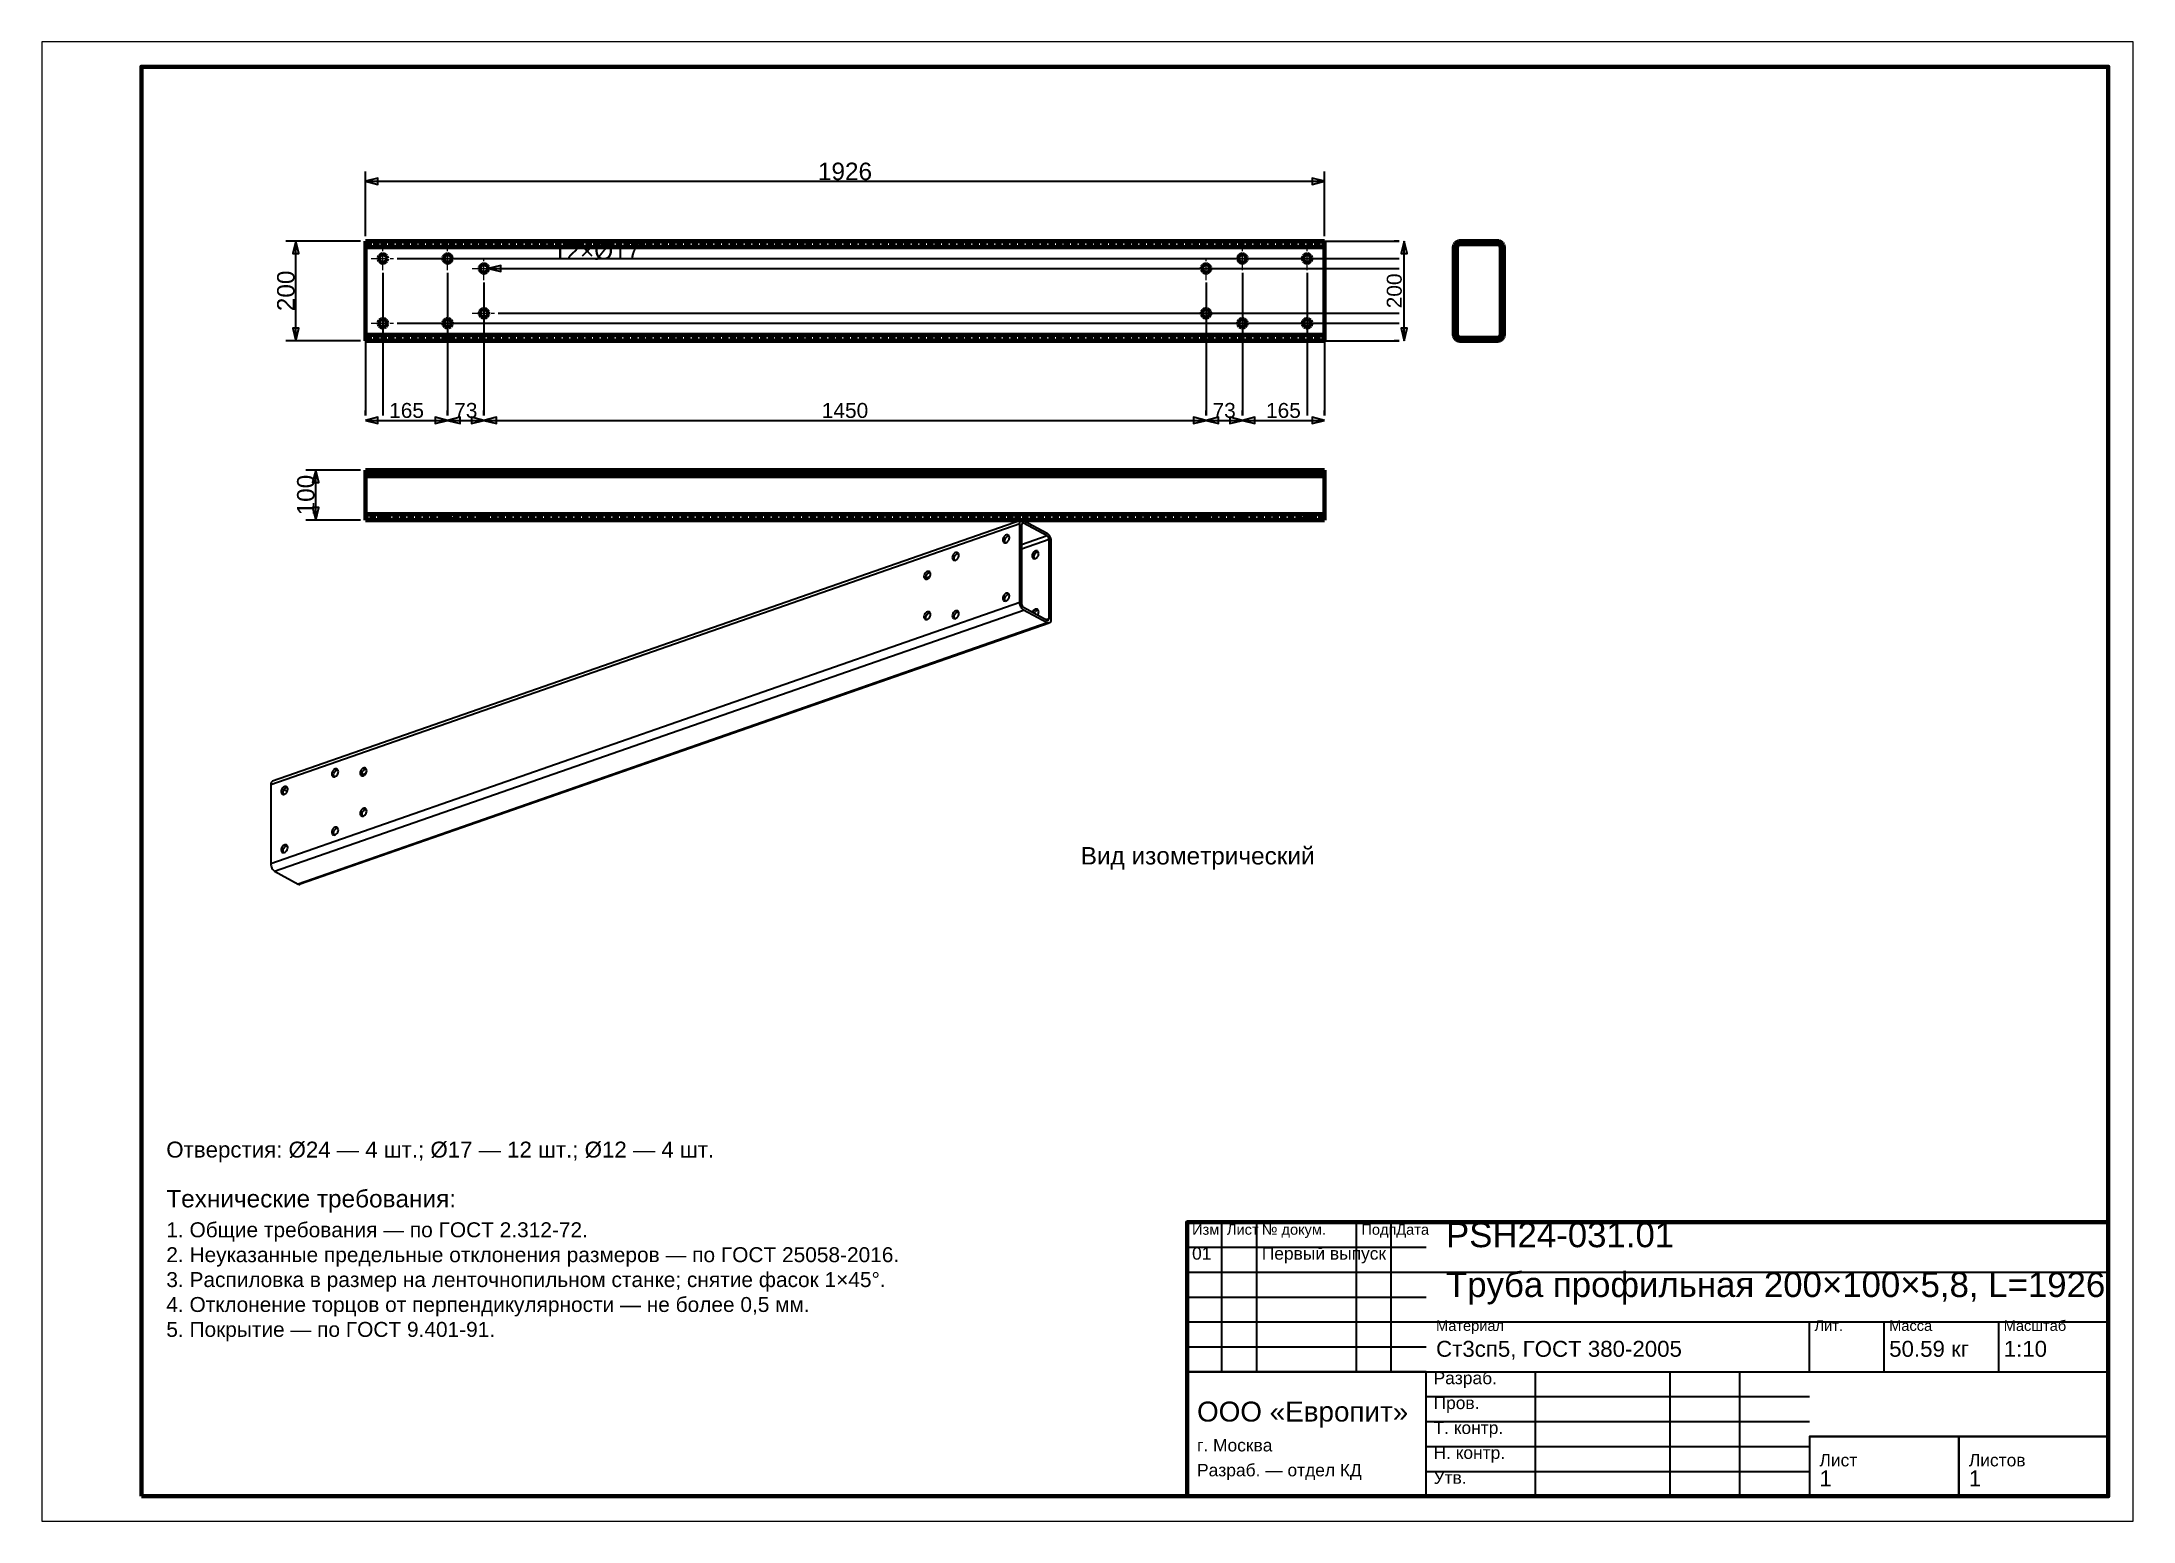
# Model space of a CAD drawing. Header units: millimetres. Extents: x 0 to 420, y 0 to 297.
import ezdxf
from ezdxf.enums import TextEntityAlignment as Align

# ---------------------------------------------------------------- set-up
doc = ezdxf.new("R2010")
doc.units = ezdxf.units.MM
doc.linetypes.add('CENTER', pattern=[5.08, 3.175, -0.635, 0.635, -0.635])
doc.linetypes.add('DASHED', pattern=[1.524, 1.27, -0.254])
doc.styles.add('GOST', font='Arial')

msp = doc.modelspace()

# ---------------------------------------------------------------- texts
at = {"color": 7, "style": 'GOST'}
for s, height, p in [('1926', 3.5, (161.3, 271)), ('165', 3, (73.25, 223)), ('73', 3, (85.15, 223)), ('1450', 3, (161.3, 223)), ('73', 3, (237.45, 223)), ('165', 3, (249.35, 223))]:
    msp.add_text(s, height=height, dxfattribs=at).set_placement(p, align=Align.MIDDLE)
msp.add_text('12×Ø17', height=3.5, dxfattribs=at).set_placement((102.65, 253.3))
for s, height, p in [('200', 3.5, (49, 247)), ('200', 3, (271.6, 247)), ('100', 3.5, (53, 206))]:
    msp.add_text(s, height=height, rotation=90, dxfattribs=at).set_placement(p, align=Align.MIDDLE)
at = {"color": 3, "style": 'GOST'}
for s, height, p in [('Вид изометрический', 3.5, (208.64, 131.84)), ('Технические требования:', 3.5, (25, 63)), ('1. Общие требования — по ГОСТ 2.312-72.', 3, (25, 57)), ('Изм.', 2.1, (231, 57.5)), ('Лист', 2.1, (238, 57.5)), ('№ докум.', 2.1, (245, 57.5)), ('Подп.', 2.1, (265, 57.5)), ('Дата', 2.1, (272, 57.5)), ('PSH24-031.01', 5, (282, 55)), ('2. Неуказанные предельные отклонения размеров — по ГОСТ 25058-2016.', 3, (25, 52)), ('01', 2.5, (231, 52.5)), ('Первый выпуск', 2.5, (245, 52.5)), ('3. Распиловка в размер на ленточнопильном станке; снятие фасок 1×45°.', 3, (25, 47)), ('Труба профильная 200×100×5,8, L=1926', 5, (282, 45)), ('4. Отклонение торцов от перпендикулярности — не более 0,5 мм.', 3, (25, 42)), ('5. Покрытие — по ГОСТ 9.401-91.', 3, (25, 37)), ('Материал', 2.1, (280, 38.2)), ('Лит.', 2.1, (356, 38.2)), ('Масса', 2.1, (371, 38.2)), ('Масштаб', 2.1, (394, 38.2)), ('Ст3сп5, ГОСТ 380-2005', 3.2, (280, 33)), ('50.59 кг', 3.2, (371, 33)), ('1:10', 3.2, (394, 33)), ('Разраб.', 2.5, (279.5, 27.5)), ('ООО «Европит»', 4, (232, 20)), ('Пров.', 2.5, (279.5, 22.5)), ('Т. контр.', 2.5, (279.5, 17.5)), ('г. Москва', 2.5, (232, 14)), ('Н. контр.', 2.5, (279.5, 12.5)), ('Лист', 2.5, (357, 11)), ('Листов', 2.5, (387, 11)), ('Разраб. — отдел КД', 2.5, (232, 9)), ('Утв.', 2.5, (279.5, 7.5)), ('1', 3.2, (357, 7)), ('1', 3.2, (387, 7))]:
    msp.add_text(s, height=height, dxfattribs=at).set_placement(p)
at = {"color": 6, "style": 'GOST'}
msp.add_text('Отверстия: Ø24 — 4 шт.; Ø17 — 12 шт.; Ø12 — 4 шт.', height=3.2, dxfattribs=at).set_placement((25, 73))

# ---------------------------------------------------------------- linework, layer by layer
at = {"color": 7, "lineweight": 35}
for p, q in [((65, 258), (65, 271)), ((65, 269), (257.6, 269)), ((257.6, 258), (257.6, 271)), ((64, 257), (49, 257)), ((51, 237), (51, 257)), ((257.6, 257), (272.6, 257)), ((272.6, 257), (271.6, 257)), ((273.6, 237), (273.6, 257)), ((71.35, 253.5), (272.6, 253.5)), ((84.35, 253.5), (272.6, 253.5)), ((243.95, 253.5), (272.6, 253.5)), ((256.95, 253.5), (272.6, 253.5)), ((68.5, 250.65), (68.5, 222)), ((81.5, 250.65), (81.5, 222)), ((88.8, 248.65), (88.8, 222)), ((89.65, 251.5), (101.65, 251.5)), ((91.65, 251.5), (272.6, 251.5)), ((101.65, 251.5), (106.65, 251.5)), ((233.8, 248.65), (233.8, 222)), ((236.65, 251.5), (272.6, 251.5)), ((241.1, 250.65), (241.1, 222)), ((254.1, 250.65), (254.1, 222)), ((71.35, 240.5), (272.6, 240.5)), ((84.35, 240.5), (272.6, 240.5)), ((88.8, 239.65), (88.8, 222)), ((91.65, 242.5), (272.6, 242.5)), ((233.8, 239.65), (233.8, 222)), ((236.65, 242.5), (272.6, 242.5)), ((243.95, 240.5), (272.6, 240.5)), ((256.95, 240.5), (272.6, 240.5)), ((64, 237), (49, 237)), ((65, 237), (65, 222)), ((68.5, 237.65), (68.5, 222)), ((81.5, 237.65), (81.5, 222)), ((241.1, 237.65), (241.1, 222)), ((254.1, 237.65), (254.1, 222)), ((257.6, 237), (257.6, 222)), ((257.6, 237), (272.6, 237)), ((272.6, 237), (271.6, 237)), ((65, 222), (65, 223)), ((81.5, 222), (81.5, 223)), ((81.5, 222), (81.5, 223)), ((88.8, 222), (88.8, 223)), ((88.8, 222), (88.8, 223)), ((233.8, 222), (233.8, 223)), ((233.8, 222), (233.8, 223)), ((241.1, 222), (241.1, 223)), ((241.1, 222), (241.1, 223)), ((257.6, 222), (257.6, 223)), ((65, 221), (81.5, 221)), ((81.5, 221), (88.8, 221)), ((88.8, 221), (233.8, 221)), ((233.8, 221), (241.1, 221)), ((241.1, 221), (257.6, 221)), ((64, 211), (53, 211)), ((55, 201), (55, 211)), ((64, 201), (53, 201)), ((237, 30), (237, 60)), ((244, 30), (244, 60)), ((264, 30), (264, 60)), ((271, 30), (271, 60)), ((230, 55), (278, 55)), ((230, 50), (278, 50)), ((278, 50), (415, 50)), ((230, 45), (278, 45)), ((230, 40), (278, 40)), ((278, 40), (415, 40)), ((355, 30), (355, 40)), ((370, 30), (370, 40)), ((393, 30), (393, 40)), ((230, 35), (278, 35)), ((230, 30), (278, 30)), ((278, 30), (415, 30)), ((300, 5), (300, 30)), ((327, 5), (327, 30)), ((341, 5), (341, 30)), ((278, 25), (355, 25)), ((278, 20), (355, 20)), ((355, 17), (415, 17)), ((278, 15), (355, 15)), ((278, 10), (355, 10))]:
    msp.add_line(p, q, dxfattribs=at)
at = {"color": 1, "lineweight": 70}
for p, q in [((65, 257), (65, 256.99)), ((65, 257), (257.6, 257)), ((65, 256.99), (65, 256.97)), ((65, 256.97), (65, 256.93)), ((65, 256.93), (65, 256.88)), ((65, 256.88), (65, 256.82)), ((65, 256.82), (65, 256.74)), ((65, 256.74), (65, 256.65)), ((65, 256.65), (65, 256.55)), ((65, 256.55), (65, 256.44)), ((65, 256.44), (65, 256.32)), ((65, 256.32), (65, 256.2)), ((257.6, 256.99), (257.6, 257)), ((257.6, 256.97), (257.6, 256.99)), ((257.6, 256.93), (257.6, 256.97)), ((257.6, 256.88), (257.6, 256.93)), ((257.6, 256.82), (257.6, 256.88)), ((257.6, 256.74), (257.6, 256.82)), ((257.6, 256.65), (257.6, 256.74)), ((257.6, 256.55), (257.6, 256.65)), ((257.6, 256.44), (257.6, 256.55)), ((257.6, 256.32), (257.6, 256.44)), ((257.6, 256.2), (257.6, 256.32)), ((283.63, 256.07), (283.72, 256.32)), ((283.72, 256.32), (283.86, 256.55)), ((283.86, 256.55), (284.05, 256.74)), ((284.05, 256.74), (284.28, 256.88)), ((284.28, 256.88), (284.53, 256.97)), ((284.45, 256.29), (284.31, 256.15)), ((284.61, 256.37), (284.45, 256.29)), ((284.53, 256.97), (284.8, 257)), ((284.8, 256.4), (284.61, 256.37)), ((284.8, 257), (292.4, 257)), ((292.4, 256.4), (284.8, 256.4)), ((292.4, 257), (292.67, 256.97)), ((292.59, 256.37), (292.4, 256.4)), ((292.75, 256.29), (292.59, 256.37)), ((292.67, 256.97), (292.92, 256.88)), ((292.89, 256.15), (292.75, 256.29)), ((292.92, 256.88), (293.15, 256.74)), ((293.15, 256.74), (293.34, 256.55)), ((293.34, 256.55), (293.48, 256.32)), ((293.48, 256.32), (293.57, 256.07)), ((65, 256.2), (65, 256.07)), ((65, 256.07), (65, 255.93)), ((65, 255.93), (65, 255.8)), ((65, 255.8), (65, 238.2)), ((65, 255.8), (257.6, 255.8)), ((67.72, 253.84), (67.66, 253.62)), ((67.66, 253.62), (67.66, 253.38)), ((67.66, 253.38), (67.72, 253.16)), ((67.84, 254.04), (67.72, 253.84)), ((67.72, 253.16), (67.84, 252.96)), ((68.01, 254.19), (67.84, 254.04)), ((67.84, 252.96), (68.01, 252.81)), ((68.22, 254.3), (68.01, 254.19)), ((68.01, 252.81), (68.22, 252.7)), ((68.44, 254.35), (68.22, 254.3)), ((68.22, 252.7), (68.44, 252.65)), ((68.67, 254.33), (68.44, 254.35)), ((68.44, 252.65), (68.67, 252.67)), ((68.89, 254.25), (68.67, 254.33)), ((68.67, 252.67), (68.89, 252.75)), ((69.08, 254.12), (68.89, 254.25)), ((68.89, 252.75), (69.08, 252.88)), ((69.23, 253.94), (69.08, 254.12)), ((69.08, 252.88), (69.23, 253.06)), ((69.32, 253.73), (69.23, 253.94)), ((69.23, 253.06), (69.32, 253.27)), ((69.35, 253.5), (69.32, 253.73)), ((69.32, 253.27), (69.35, 253.5)), ((80.72, 253.84), (80.66, 253.62)), ((80.66, 253.62), (80.66, 253.38)), ((80.66, 253.38), (80.72, 253.16)), ((80.84, 254.04), (80.72, 253.84)), ((80.72, 253.16), (80.84, 252.96)), ((81.01, 254.19), (80.84, 254.04)), ((80.84, 252.96), (81.01, 252.81)), ((81.22, 254.3), (81.01, 254.19)), ((81.01, 252.81), (81.22, 252.7)), ((81.44, 254.35), (81.22, 254.3)), ((81.22, 252.7), (81.44, 252.65)), ((81.67, 254.33), (81.44, 254.35)), ((81.44, 252.65), (81.67, 252.67)), ((81.89, 254.25), (81.67, 254.33)), ((81.67, 252.67), (81.89, 252.75)), ((82.08, 254.12), (81.89, 254.25)), ((81.89, 252.75), (82.08, 252.88)), ((82.23, 253.94), (82.08, 254.12)), ((82.08, 252.88), (82.23, 253.06)), ((82.32, 253.73), (82.23, 253.94)), ((82.23, 253.06), (82.32, 253.27)), ((82.35, 253.5), (82.32, 253.73)), ((82.32, 253.27), (82.35, 253.5)), ((88.14, 252.04), (88.02, 251.84)), ((88.31, 252.19), (88.14, 252.04)), ((88.52, 252.3), (88.31, 252.19)), ((88.74, 252.35), (88.52, 252.3)), ((88.97, 252.33), (88.74, 252.35)), ((89.19, 252.25), (88.97, 252.33)), ((89.38, 252.12), (89.19, 252.25)), ((89.53, 251.94), (89.38, 252.12)), ((233.22, 252.12), (233.07, 251.94)), ((233.41, 252.25), (233.22, 252.12)), ((233.63, 252.33), (233.41, 252.25)), ((233.86, 252.35), (233.63, 252.33)), ((234.08, 252.3), (233.86, 252.35)), ((234.29, 252.19), (234.08, 252.3)), ((234.46, 252.04), (234.29, 252.19)), ((234.58, 251.84), (234.46, 252.04)), ((240.28, 253.73), (240.25, 253.5)), ((240.25, 253.5), (240.28, 253.27)), ((240.37, 253.94), (240.28, 253.73)), ((240.28, 253.27), (240.37, 253.06)), ((240.52, 254.12), (240.37, 253.94)), ((240.37, 253.06), (240.52, 252.88)), ((240.71, 254.25), (240.52, 254.12)), ((240.52, 252.88), (240.71, 252.75)), ((240.93, 254.33), (240.71, 254.25)), ((240.71, 252.75), (240.93, 252.67)), ((241.16, 254.35), (240.93, 254.33)), ((240.93, 252.67), (241.16, 252.65)), ((241.38, 254.3), (241.16, 254.35)), ((241.16, 252.65), (241.38, 252.7)), ((241.59, 254.19), (241.38, 254.3)), ((241.38, 252.7), (241.59, 252.81)), ((241.76, 254.04), (241.59, 254.19)), ((241.59, 252.81), (241.76, 252.96)), ((241.88, 253.84), (241.76, 254.04)), ((241.76, 252.96), (241.88, 253.16)), ((241.94, 253.62), (241.88, 253.84)), ((241.88, 253.16), (241.94, 253.38)), ((241.94, 253.38), (241.94, 253.62)), ((253.28, 253.73), (253.25, 253.5)), ((253.25, 253.5), (253.28, 253.27)), ((253.37, 253.94), (253.28, 253.73)), ((253.28, 253.27), (253.37, 253.06)), ((253.52, 254.12), (253.37, 253.94)), ((253.37, 253.06), (253.52, 252.88)), ((253.71, 254.25), (253.52, 254.12)), ((253.52, 252.88), (253.71, 252.75)), ((253.93, 254.33), (253.71, 254.25)), ((253.71, 252.75), (253.93, 252.67)), ((254.16, 254.35), (253.93, 254.33)), ((253.93, 252.67), (254.16, 252.65)), ((254.38, 254.3), (254.16, 254.35)), ((254.16, 252.65), (254.38, 252.7)), ((254.59, 254.19), (254.38, 254.3)), ((254.38, 252.7), (254.59, 252.81)), ((254.76, 254.04), (254.59, 254.19)), ((254.59, 252.81), (254.76, 252.96)), ((254.88, 253.84), (254.76, 254.04)), ((254.76, 252.96), (254.88, 253.16)), ((254.94, 253.62), (254.88, 253.84)), ((254.88, 253.16), (254.94, 253.38)), ((254.94, 253.38), (254.94, 253.62)), ((257.6, 256.07), (257.6, 256.2)), ((257.6, 255.93), (257.6, 256.07)), ((257.6, 255.8), (257.6, 255.93)), ((257.6, 238.2), (257.6, 255.8)), ((283.6, 255.8), (283.63, 256.07)), ((283.6, 238.2), (283.6, 255.8)), ((284.23, 255.99), (284.2, 255.8)), ((284.2, 255.8), (284.2, 238.2)), ((284.31, 256.15), (284.23, 255.99)), ((292.97, 255.99), (292.89, 256.15)), ((293, 255.8), (292.97, 255.99)), ((293, 238.2), (293, 255.8)), ((293.57, 256.07), (293.6, 255.8)), ((293.6, 255.8), (293.6, 238.2)), ((88.02, 251.84), (87.96, 251.62)), ((87.96, 251.62), (87.96, 251.38)), ((87.96, 251.38), (88.02, 251.16)), ((88.02, 251.16), (88.14, 250.96)), ((88.14, 250.96), (88.31, 250.81)), ((88.31, 250.81), (88.52, 250.7)), ((88.52, 250.7), (88.74, 250.65)), ((88.74, 250.65), (88.97, 250.67)), ((88.97, 250.67), (89.19, 250.75)), ((89.19, 250.75), (89.38, 250.88)), ((89.38, 250.88), (89.53, 251.06)), ((89.62, 251.73), (89.53, 251.94)), ((89.53, 251.06), (89.62, 251.27)), ((89.65, 251.5), (89.62, 251.73)), ((89.62, 251.27), (89.65, 251.5)), ((232.98, 251.73), (232.95, 251.5)), ((232.95, 251.5), (232.98, 251.27)), ((233.07, 251.94), (232.98, 251.73)), ((232.98, 251.27), (233.07, 251.06)), ((233.07, 251.06), (233.22, 250.88)), ((233.22, 250.88), (233.41, 250.75)), ((233.41, 250.75), (233.63, 250.67)), ((233.63, 250.67), (233.86, 250.65)), ((233.86, 250.65), (234.08, 250.7)), ((234.08, 250.7), (234.29, 250.81)), ((234.29, 250.81), (234.46, 250.96)), ((234.46, 250.96), (234.58, 251.16)), ((234.64, 251.62), (234.58, 251.84)), ((234.58, 251.16), (234.64, 251.38)), ((234.64, 251.38), (234.64, 251.62)), ((67.72, 240.84), (67.66, 240.62)), ((67.66, 240.62), (67.66, 240.38)), ((67.66, 240.38), (67.72, 240.16)), ((67.84, 241.04), (67.72, 240.84)), ((67.72, 240.16), (67.84, 239.96)), ((68.01, 241.19), (67.84, 241.04)), ((67.84, 239.96), (68.01, 239.81)), ((68.22, 241.3), (68.01, 241.19)), ((68.01, 239.81), (68.22, 239.7)), ((68.44, 241.35), (68.22, 241.3)), ((68.22, 239.7), (68.44, 239.65)), ((68.67, 241.33), (68.44, 241.35)), ((68.44, 239.65), (68.67, 239.67)), ((68.89, 241.25), (68.67, 241.33)), ((68.67, 239.67), (68.89, 239.75)), ((69.08, 241.12), (68.89, 241.25)), ((68.89, 239.75), (69.08, 239.88)), ((69.23, 240.94), (69.08, 241.12)), ((69.08, 239.88), (69.23, 240.06)), ((69.32, 240.73), (69.23, 240.94)), ((69.23, 240.06), (69.32, 240.27)), ((69.35, 240.5), (69.32, 240.73)), ((69.32, 240.27), (69.35, 240.5)), ((80.72, 240.84), (80.66, 240.62)), ((80.66, 240.62), (80.66, 240.38)), ((80.66, 240.38), (80.72, 240.16)), ((80.84, 241.04), (80.72, 240.84)), ((80.72, 240.16), (80.84, 239.96)), ((81.01, 241.19), (80.84, 241.04)), ((80.84, 239.96), (81.01, 239.81)), ((81.22, 241.3), (81.01, 241.19)), ((81.01, 239.81), (81.22, 239.7)), ((81.44, 241.35), (81.22, 241.3)), ((81.22, 239.7), (81.44, 239.65)), ((81.67, 241.33), (81.44, 241.35)), ((81.44, 239.65), (81.67, 239.67)), ((81.89, 241.25), (81.67, 241.33)), ((81.67, 239.67), (81.89, 239.75)), ((82.08, 241.12), (81.89, 241.25)), ((81.89, 239.75), (82.08, 239.88)), ((82.23, 240.94), (82.08, 241.12)), ((82.08, 239.88), (82.23, 240.06)), ((82.32, 240.73), (82.23, 240.94)), ((82.23, 240.06), (82.32, 240.27)), ((82.35, 240.5), (82.32, 240.73)), ((82.32, 240.27), (82.35, 240.5)), ((88.02, 242.84), (87.96, 242.62)), ((87.96, 242.62), (87.96, 242.38)), ((87.96, 242.38), (88.02, 242.16)), ((88.14, 243.04), (88.02, 242.84)), ((88.02, 242.16), (88.14, 241.96)), ((88.31, 243.19), (88.14, 243.04)), ((88.14, 241.96), (88.31, 241.81)), ((88.52, 243.3), (88.31, 243.19)), ((88.31, 241.81), (88.52, 241.7)), ((88.74, 243.35), (88.52, 243.3)), ((88.52, 241.7), (88.74, 241.65)), ((88.97, 243.33), (88.74, 243.35)), ((88.74, 241.65), (88.97, 241.67)), ((89.19, 243.25), (88.97, 243.33)), ((88.97, 241.67), (89.19, 241.75)), ((89.38, 243.12), (89.19, 243.25)), ((89.19, 241.75), (89.38, 241.88)), ((89.53, 242.94), (89.38, 243.12)), ((89.38, 241.88), (89.53, 242.06)), ((89.62, 242.73), (89.53, 242.94)), ((89.53, 242.06), (89.62, 242.27)), ((89.65, 242.5), (89.62, 242.73)), ((89.62, 242.27), (89.65, 242.5)), ((232.98, 242.73), (232.95, 242.5)), ((232.95, 242.5), (232.98, 242.27)), ((233.07, 242.94), (232.98, 242.73)), ((232.98, 242.27), (233.07, 242.06)), ((233.22, 243.12), (233.07, 242.94)), ((233.07, 242.06), (233.22, 241.88)), ((233.41, 243.25), (233.22, 243.12)), ((233.22, 241.88), (233.41, 241.75)), ((233.63, 243.33), (233.41, 243.25)), ((233.41, 241.75), (233.63, 241.67)), ((233.86, 243.35), (233.63, 243.33)), ((233.63, 241.67), (233.86, 241.65)), ((234.08, 243.3), (233.86, 243.35)), ((233.86, 241.65), (234.08, 241.7)), ((234.29, 243.19), (234.08, 243.3)), ((234.08, 241.7), (234.29, 241.81)), ((234.46, 243.04), (234.29, 243.19)), ((234.29, 241.81), (234.46, 241.96)), ((234.58, 242.84), (234.46, 243.04)), ((234.46, 241.96), (234.58, 242.16)), ((234.64, 242.62), (234.58, 242.84)), ((234.58, 242.16), (234.64, 242.38)), ((234.64, 242.38), (234.64, 242.62)), ((240.28, 240.73), (240.25, 240.5)), ((240.25, 240.5), (240.28, 240.27)), ((240.37, 240.94), (240.28, 240.73)), ((240.28, 240.27), (240.37, 240.06)), ((240.52, 241.12), (240.37, 240.94)), ((240.37, 240.06), (240.52, 239.88)), ((240.71, 241.25), (240.52, 241.12)), ((240.52, 239.88), (240.71, 239.75)), ((240.93, 241.33), (240.71, 241.25)), ((240.71, 239.75), (240.93, 239.67)), ((241.16, 241.35), (240.93, 241.33)), ((240.93, 239.67), (241.16, 239.65)), ((241.38, 241.3), (241.16, 241.35)), ((241.16, 239.65), (241.38, 239.7)), ((241.59, 241.19), (241.38, 241.3)), ((241.38, 239.7), (241.59, 239.81)), ((241.76, 241.04), (241.59, 241.19)), ((241.59, 239.81), (241.76, 239.96)), ((241.88, 240.84), (241.76, 241.04)), ((241.76, 239.96), (241.88, 240.16)), ((241.94, 240.62), (241.88, 240.84)), ((241.88, 240.16), (241.94, 240.38)), ((241.94, 240.38), (241.94, 240.62)), ((253.28, 240.73), (253.25, 240.5)), ((253.25, 240.5), (253.28, 240.27)), ((253.37, 240.94), (253.28, 240.73)), ((253.28, 240.27), (253.37, 240.06)), ((253.52, 241.12), (253.37, 240.94)), ((253.37, 240.06), (253.52, 239.88)), ((253.71, 241.25), (253.52, 241.12)), ((253.52, 239.88), (253.71, 239.75)), ((253.93, 241.33), (253.71, 241.25)), ((253.71, 239.75), (253.93, 239.67)), ((254.16, 241.35), (253.93, 241.33)), ((253.93, 239.67), (254.16, 239.65)), ((254.38, 241.3), (254.16, 241.35)), ((254.16, 239.65), (254.38, 239.7)), ((254.59, 241.19), (254.38, 241.3)), ((254.38, 239.7), (254.59, 239.81)), ((254.76, 241.04), (254.59, 241.19)), ((254.59, 239.81), (254.76, 239.96)), ((254.88, 240.84), (254.76, 241.04)), ((254.76, 239.96), (254.88, 240.16)), ((254.94, 240.62), (254.88, 240.84)), ((254.88, 240.16), (254.94, 240.38)), ((254.94, 240.38), (254.94, 240.62)), ((65, 238.2), (65, 238.07)), ((65, 238.2), (257.6, 238.2)), ((65, 238.07), (65, 237.93)), ((65, 237.93), (65, 237.8)), ((65, 237.8), (65, 237.68)), ((65, 237.68), (65, 237.56)), ((65, 237.56), (65, 237.45)), ((65, 237.45), (65, 237.35)), ((65, 237.35), (65, 237.26)), ((65, 237.26), (65, 237.18)), ((65, 237.18), (65, 237.12)), ((65, 237.12), (65, 237.07)), ((65, 237.07), (65, 237.03)), ((65, 237.03), (65, 237.01)), ((65, 237.01), (65, 237)), ((65, 237), (257.6, 237)), ((257.6, 238.07), (257.6, 238.2)), ((257.6, 237.93), (257.6, 238.07)), ((257.6, 237.8), (257.6, 237.93)), ((257.6, 237.68), (257.6, 237.8)), ((257.6, 237.56), (257.6, 237.68)), ((257.6, 237.45), (257.6, 237.56)), ((257.6, 237.35), (257.6, 237.45)), ((257.6, 237.26), (257.6, 237.35)), ((257.6, 237.18), (257.6, 237.26)), ((257.6, 237.12), (257.6, 237.18)), ((257.6, 237.07), (257.6, 237.12)), ((257.6, 237.03), (257.6, 237.07)), ((257.6, 237.01), (257.6, 237.03)), ((257.6, 237), (257.6, 237.01)), ((283.63, 237.93), (283.6, 238.2)), ((283.72, 237.68), (283.63, 237.93)), ((283.86, 237.45), (283.72, 237.68)), ((284.05, 237.26), (283.86, 237.45)), ((284.28, 237.12), (284.05, 237.26)), ((284.2, 238.2), (284.23, 238.01)), ((284.23, 238.01), (284.31, 237.85)), ((284.53, 237.03), (284.28, 237.12)), ((284.31, 237.85), (284.45, 237.71)), ((284.45, 237.71), (284.61, 237.63)), ((284.8, 237), (284.53, 237.03)), ((284.61, 237.63), (284.8, 237.6)), ((284.8, 237.6), (292.4, 237.6)), ((292.4, 237), (284.8, 237)), ((292.4, 237.6), (292.59, 237.63)), ((292.67, 237.03), (292.4, 237)), ((292.59, 237.63), (292.75, 237.71)), ((292.92, 237.12), (292.67, 237.03)), ((292.75, 237.71), (292.89, 237.85)), ((292.89, 237.85), (292.97, 238.01)), ((293.15, 237.26), (292.92, 237.12)), ((292.97, 238.01), (293, 238.2)), ((293.34, 237.45), (293.15, 237.26)), ((293.48, 237.68), (293.34, 237.45)), ((293.57, 237.93), (293.48, 237.68)), ((293.6, 238.2), (293.57, 237.93)), ((65, 211), (65, 210.99)), ((257.6, 211), (65, 211)), ((65, 210.99), (65, 210.97)), ((65, 210.97), (65, 210.93)), ((65, 210.93), (65, 210.88)), ((65, 210.88), (65, 210.82)), ((65, 210.82), (65, 210.74)), ((65, 210.74), (65, 210.65)), ((65, 210.65), (65, 210.55)), ((65, 210.55), (65, 210.44)), ((65, 210.44), (65, 210.32)), ((65, 210.32), (65, 210.2)), ((65, 210.2), (65, 210.07)), ((65, 210.07), (65, 209.93)), ((257.6, 210.99), (257.6, 211)), ((257.6, 210.97), (257.6, 210.99)), ((257.6, 210.93), (257.6, 210.97)), ((257.6, 210.88), (257.6, 210.93)), ((257.6, 210.82), (257.6, 210.88)), ((257.6, 210.74), (257.6, 210.82)), ((257.6, 210.65), (257.6, 210.74)), ((257.6, 210.55), (257.6, 210.65)), ((257.6, 210.44), (257.6, 210.55)), ((257.6, 210.32), (257.6, 210.44)), ((257.6, 210.2), (257.6, 210.32)), ((257.6, 210.07), (257.6, 210.2)), ((257.6, 209.93), (257.6, 210.07)), ((65, 209.93), (65, 209.8)), ((65, 209.8), (65, 202.2)), ((257.6, 209.8), (65, 209.8)), ((257.6, 209.8), (257.6, 209.93)), ((257.6, 202.2), (257.6, 209.8)), ((65, 202.2), (65, 202.07)), ((257.6, 202.2), (65, 202.2)), ((65, 202.07), (65, 201.93)), ((65, 201.93), (65, 201.8)), ((65, 201.8), (65, 201.68)), ((65, 201.68), (65, 201.56)), ((257.6, 202.07), (257.6, 202.2)), ((257.6, 201.93), (257.6, 202.07)), ((257.6, 201.8), (257.6, 201.93)), ((257.6, 201.68), (257.6, 201.8)), ((257.6, 201.56), (257.6, 201.68)), ((65, 201.56), (65, 201.45)), ((65, 201.45), (65, 201.35)), ((65, 201.35), (65, 201.26)), ((65, 201.26), (65, 201.18)), ((65, 201.18), (65, 201.12)), ((65, 201.12), (65, 201.07)), ((65, 201.07), (65, 201.03)), ((65, 201.03), (65, 201.01)), ((65, 201.01), (65, 201)), ((257.6, 201), (65, 201)), ((257.6, 201.45), (257.6, 201.56)), ((257.6, 201.35), (257.6, 201.45)), ((257.6, 201.26), (257.6, 201.35)), ((257.6, 201.18), (257.6, 201.26)), ((257.6, 201.12), (257.6, 201.18)), ((257.6, 201.07), (257.6, 201.12)), ((257.6, 201.03), (257.6, 201.07)), ((257.6, 201.01), (257.6, 201.03)), ((257.6, 201), (257.6, 201.01))]:
    msp.add_line(p, q, dxfattribs=at)
at = {"color": 5, "linetype": 'DASHED', "lineweight": 35}
for p, q in [((65, 256.99), (65, 257)), ((65, 257), (257.6, 257)), ((65, 256.97), (65, 256.99)), ((65, 256.93), (65, 256.97)), ((65, 256.88), (65, 256.93)), ((65, 256.82), (65, 256.88)), ((65, 256.74), (65, 256.82)), ((65, 256.65), (65, 256.74)), ((65, 256.55), (65, 256.65)), ((65, 256.44), (65, 256.55)), ((65, 256.32), (65, 256.44)), ((65, 256.38), (65, 256.4)), ((65, 256.4), (65, 256.4)), ((65, 256.4), (65, 256.4)), ((65, 256.4), (65, 256.38)), ((65, 256.4), (257.6, 256.4)), ((65, 256.4), (257.6, 256.4)), ((65, 256.37), (65, 256.38)), ((65, 256.38), (65, 256.37)), ((65, 256.34), (65, 256.37)), ((65, 256.37), (65, 256.34)), ((65, 256.31), (65, 256.34)), ((65, 256.34), (65, 256.31)), ((65, 256.2), (65, 256.32)), ((65, 256.27), (65, 256.31)), ((65, 256.31), (65, 256.27)), ((65, 256.22), (65, 256.27)), ((65, 256.27), (65, 256.22)), ((65, 256.17), (65, 256.22)), ((65, 256.22), (65, 256.17)), ((257.6, 257), (257.6, 256.99)), ((257.6, 256.99), (257.6, 256.97)), ((257.6, 256.97), (257.6, 256.93)), ((257.6, 256.93), (257.6, 256.88)), ((257.6, 256.88), (257.6, 256.82)), ((257.6, 256.82), (257.6, 256.74)), ((257.6, 256.74), (257.6, 256.65)), ((257.6, 256.65), (257.6, 256.55)), ((257.6, 256.55), (257.6, 256.44)), ((257.6, 256.44), (257.6, 256.32)), ((257.6, 256.4), (257.6, 256.4)), ((257.6, 256.4), (257.6, 256.38)), ((257.6, 256.38), (257.6, 256.4)), ((257.6, 256.4), (257.6, 256.4)), ((257.6, 256.38), (257.6, 256.37)), ((257.6, 256.37), (257.6, 256.38)), ((257.6, 256.37), (257.6, 256.34)), ((257.6, 256.34), (257.6, 256.37)), ((257.6, 256.34), (257.6, 256.31)), ((257.6, 256.31), (257.6, 256.34)), ((257.6, 256.32), (257.6, 256.2)), ((257.6, 256.31), (257.6, 256.27)), ((257.6, 256.27), (257.6, 256.31)), ((257.6, 256.27), (257.6, 256.22)), ((257.6, 256.22), (257.6, 256.27)), ((257.6, 256.22), (257.6, 256.17)), ((257.6, 256.17), (257.6, 256.22)), ((283.72, 256.32), (283.63, 256.07)), ((283.86, 256.55), (283.72, 256.32)), ((284.05, 256.74), (283.86, 256.55)), ((284.28, 256.88), (284.05, 256.74)), ((284.53, 256.97), (284.28, 256.88)), ((284.31, 256.15), (284.45, 256.29)), ((284.45, 256.29), (284.61, 256.37)), ((284.8, 257), (284.53, 256.97)), ((284.61, 256.37), (284.8, 256.4)), ((292.4, 257), (284.8, 257)), ((284.8, 256.4), (292.4, 256.4)), ((292.67, 256.97), (292.4, 257)), ((292.4, 256.4), (292.59, 256.37)), ((292.59, 256.37), (292.75, 256.29)), ((292.92, 256.88), (292.67, 256.97)), ((292.75, 256.29), (292.89, 256.15)), ((293.15, 256.74), (292.92, 256.88)), ((293.34, 256.55), (293.15, 256.74)), ((293.48, 256.32), (293.34, 256.55)), ((293.57, 256.07), (293.48, 256.32)), ((65, 256.07), (65, 256.2)), ((65, 256.12), (65, 256.17)), ((65, 256.17), (65, 256.12)), ((65, 256.06), (65, 256.12)), ((65, 256.12), (65, 256.06)), ((65, 255.93), (65, 256.07)), ((65, 256), (65, 256.06)), ((65, 256.06), (65, 256)), ((65, 255.93), (65, 256)), ((65, 256), (65, 255.93)), ((65, 255.8), (65, 255.93)), ((65, 255.87), (65, 255.93)), ((65, 255.93), (65, 255.87)), ((65, 255.8), (65, 255.87)), ((65, 255.87), (65, 255.8)), ((65, 238.2), (65, 255.8)), ((65, 238.2), (65, 255.8)), ((65, 255.8), (65, 238.2)), ((67.66, 253.62), (67.72, 253.84)), ((67.66, 253.62), (67.72, 253.84)), ((67.72, 253.84), (67.66, 253.62)), ((67.66, 253.38), (67.66, 253.62)), ((67.66, 253.38), (67.66, 253.62)), ((67.66, 253.62), (67.66, 253.38)), ((67.72, 253.16), (67.66, 253.38)), ((67.72, 253.16), (67.66, 253.38)), ((67.66, 253.38), (67.72, 253.16)), ((67.72, 253.84), (67.84, 254.04)), ((67.72, 253.84), (67.84, 254.04)), ((67.84, 254.04), (67.72, 253.84)), ((67.84, 252.96), (67.72, 253.16)), ((67.84, 252.96), (67.72, 253.16)), ((67.72, 253.16), (67.84, 252.96)), ((67.84, 254.04), (68.01, 254.19)), ((67.84, 254.04), (68.01, 254.19)), ((68.01, 254.19), (67.84, 254.04)), ((68.01, 252.81), (67.84, 252.96)), ((68.01, 252.81), (67.84, 252.96)), ((67.84, 252.96), (68.01, 252.81)), ((68.01, 254.19), (68.22, 254.3)), ((68.01, 254.19), (68.22, 254.3)), ((68.22, 254.3), (68.01, 254.19)), ((68.22, 252.7), (68.01, 252.81)), ((68.22, 252.7), (68.01, 252.81)), ((68.01, 252.81), (68.22, 252.7)), ((68.22, 254.3), (68.44, 254.35)), ((68.22, 254.3), (68.44, 254.35)), ((68.44, 254.35), (68.22, 254.3)), ((68.44, 252.65), (68.22, 252.7)), ((68.44, 252.65), (68.22, 252.7)), ((68.22, 252.7), (68.44, 252.65)), ((68.44, 254.35), (68.67, 254.33)), ((68.44, 254.35), (68.67, 254.33)), ((68.67, 254.33), (68.44, 254.35)), ((68.67, 252.67), (68.44, 252.65)), ((68.67, 252.67), (68.44, 252.65)), ((68.44, 252.65), (68.67, 252.67)), ((68.67, 254.33), (68.89, 254.25)), ((68.67, 254.33), (68.89, 254.25)), ((68.89, 254.25), (68.67, 254.33)), ((68.89, 252.75), (68.67, 252.67)), ((68.89, 252.75), (68.67, 252.67)), ((68.67, 252.67), (68.89, 252.75)), ((68.89, 254.25), (69.08, 254.12)), ((68.89, 254.25), (69.08, 254.12)), ((69.08, 254.12), (68.89, 254.25)), ((69.08, 252.88), (68.89, 252.75)), ((69.08, 252.88), (68.89, 252.75)), ((68.89, 252.75), (69.08, 252.88)), ((69.08, 254.12), (69.23, 253.94)), ((69.08, 254.12), (69.23, 253.94)), ((69.23, 253.94), (69.08, 254.12)), ((69.23, 253.06), (69.08, 252.88)), ((69.23, 253.06), (69.08, 252.88)), ((69.08, 252.88), (69.23, 253.06)), ((69.23, 253.94), (69.32, 253.73)), ((69.23, 253.94), (69.32, 253.73)), ((69.32, 253.73), (69.23, 253.94)), ((69.32, 253.27), (69.23, 253.06)), ((69.32, 253.27), (69.23, 253.06)), ((69.23, 253.06), (69.32, 253.27)), ((69.32, 253.73), (69.35, 253.5)), ((69.32, 253.73), (69.35, 253.5)), ((69.35, 253.5), (69.32, 253.73)), ((69.35, 253.5), (69.32, 253.27)), ((69.35, 253.5), (69.32, 253.27)), ((69.32, 253.27), (69.35, 253.5)), ((80.66, 253.62), (80.72, 253.84)), ((80.66, 253.62), (80.72, 253.84)), ((80.72, 253.84), (80.66, 253.62)), ((80.66, 253.38), (80.66, 253.62)), ((80.66, 253.38), (80.66, 253.62)), ((80.66, 253.62), (80.66, 253.38)), ((80.72, 253.16), (80.66, 253.38)), ((80.72, 253.16), (80.66, 253.38)), ((80.66, 253.38), (80.72, 253.16)), ((80.72, 253.84), (80.84, 254.04)), ((80.72, 253.84), (80.84, 254.04)), ((80.84, 254.04), (80.72, 253.84)), ((80.84, 252.96), (80.72, 253.16)), ((80.84, 252.96), (80.72, 253.16)), ((80.72, 253.16), (80.84, 252.96)), ((80.84, 254.04), (81.01, 254.19)), ((80.84, 254.04), (81.01, 254.19)), ((81.01, 254.19), (80.84, 254.04)), ((81.01, 252.81), (80.84, 252.96)), ((81.01, 252.81), (80.84, 252.96)), ((80.84, 252.96), (81.01, 252.81)), ((81.01, 254.19), (81.22, 254.3)), ((81.01, 254.19), (81.22, 254.3)), ((81.22, 254.3), (81.01, 254.19)), ((81.22, 252.7), (81.01, 252.81)), ((81.22, 252.7), (81.01, 252.81)), ((81.01, 252.81), (81.22, 252.7)), ((81.22, 254.3), (81.44, 254.35)), ((81.22, 254.3), (81.44, 254.35)), ((81.44, 254.35), (81.22, 254.3)), ((81.44, 252.65), (81.22, 252.7)), ((81.44, 252.65), (81.22, 252.7)), ((81.22, 252.7), (81.44, 252.65)), ((81.44, 254.35), (81.67, 254.33)), ((81.44, 254.35), (81.67, 254.33)), ((81.67, 254.33), (81.44, 254.35)), ((81.67, 252.67), (81.44, 252.65)), ((81.67, 252.67), (81.44, 252.65)), ((81.44, 252.65), (81.67, 252.67)), ((81.67, 254.33), (81.89, 254.25)), ((81.67, 254.33), (81.89, 254.25)), ((81.89, 254.25), (81.67, 254.33)), ((81.89, 252.75), (81.67, 252.67)), ((81.89, 252.75), (81.67, 252.67)), ((81.67, 252.67), (81.89, 252.75)), ((81.89, 254.25), (82.08, 254.12)), ((81.89, 254.25), (82.08, 254.12)), ((82.08, 254.12), (81.89, 254.25)), ((82.08, 252.88), (81.89, 252.75)), ((82.08, 252.88), (81.89, 252.75)), ((81.89, 252.75), (82.08, 252.88)), ((82.08, 254.12), (82.23, 253.94)), ((82.08, 254.12), (82.23, 253.94)), ((82.23, 253.94), (82.08, 254.12)), ((82.23, 253.06), (82.08, 252.88)), ((82.23, 253.06), (82.08, 252.88)), ((82.08, 252.88), (82.23, 253.06)), ((82.23, 253.94), (82.32, 253.73)), ((82.23, 253.94), (82.32, 253.73)), ((82.32, 253.73), (82.23, 253.94)), ((82.32, 253.27), (82.23, 253.06)), ((82.32, 253.27), (82.23, 253.06)), ((82.23, 253.06), (82.32, 253.27)), ((82.32, 253.73), (82.35, 253.5)), ((82.32, 253.73), (82.35, 253.5)), ((82.35, 253.5), (82.32, 253.73)), ((82.35, 253.5), (82.32, 253.27)), ((82.35, 253.5), (82.32, 253.27)), ((82.32, 253.27), (82.35, 253.5)), ((88.02, 251.84), (88.14, 252.04)), ((88.14, 252.04), (88.02, 251.84)), ((88.02, 251.84), (88.14, 252.04)), ((88.14, 252.04), (88.31, 252.19)), ((88.31, 252.19), (88.14, 252.04)), ((88.14, 252.04), (88.31, 252.19)), ((88.31, 252.19), (88.52, 252.3)), ((88.52, 252.3), (88.31, 252.19)), ((88.31, 252.19), (88.52, 252.3)), ((88.52, 252.3), (88.74, 252.35)), ((88.74, 252.35), (88.52, 252.3)), ((88.52, 252.3), (88.74, 252.35)), ((88.74, 252.35), (88.97, 252.33)), ((88.97, 252.33), (88.74, 252.35)), ((88.74, 252.35), (88.97, 252.33)), ((88.97, 252.33), (89.19, 252.25)), ((89.19, 252.25), (88.97, 252.33)), ((88.97, 252.33), (89.19, 252.25)), ((89.19, 252.25), (89.38, 252.12)), ((89.38, 252.12), (89.19, 252.25)), ((89.19, 252.25), (89.38, 252.12)), ((89.38, 252.12), (89.53, 251.94)), ((89.53, 251.94), (89.38, 252.12)), ((89.38, 252.12), (89.53, 251.94)), ((233.07, 251.94), (233.22, 252.12)), ((233.22, 252.12), (233.07, 251.94)), ((233.07, 251.94), (233.22, 252.12)), ((233.22, 252.12), (233.41, 252.25)), ((233.41, 252.25), (233.22, 252.12)), ((233.22, 252.12), (233.41, 252.25)), ((233.41, 252.25), (233.63, 252.33)), ((233.63, 252.33), (233.41, 252.25)), ((233.41, 252.25), (233.63, 252.33)), ((233.63, 252.33), (233.86, 252.35)), ((233.86, 252.35), (233.63, 252.33)), ((233.63, 252.33), (233.86, 252.35)), ((233.86, 252.35), (234.08, 252.3)), ((234.08, 252.3), (233.86, 252.35)), ((233.86, 252.35), (234.08, 252.3)), ((234.08, 252.3), (234.29, 252.19)), ((234.29, 252.19), (234.08, 252.3)), ((234.08, 252.3), (234.29, 252.19)), ((234.29, 252.19), (234.46, 252.04)), ((234.46, 252.04), (234.29, 252.19)), ((234.29, 252.19), (234.46, 252.04)), ((234.46, 252.04), (234.58, 251.84)), ((234.58, 251.84), (234.46, 252.04)), ((234.46, 252.04), (234.58, 251.84)), ((240.25, 253.5), (240.28, 253.73)), ((240.28, 253.73), (240.25, 253.5)), ((240.25, 253.5), (240.28, 253.73)), ((240.28, 253.27), (240.25, 253.5)), ((240.25, 253.5), (240.28, 253.27)), ((240.28, 253.27), (240.25, 253.5)), ((240.28, 253.73), (240.37, 253.94)), ((240.37, 253.94), (240.28, 253.73)), ((240.28, 253.73), (240.37, 253.94)), ((240.37, 253.06), (240.28, 253.27)), ((240.28, 253.27), (240.37, 253.06)), ((240.37, 253.06), (240.28, 253.27)), ((240.37, 253.94), (240.52, 254.12)), ((240.52, 254.12), (240.37, 253.94)), ((240.37, 253.94), (240.52, 254.12)), ((240.52, 252.88), (240.37, 253.06)), ((240.37, 253.06), (240.52, 252.88)), ((240.52, 252.88), (240.37, 253.06)), ((240.52, 254.12), (240.71, 254.25)), ((240.71, 254.25), (240.52, 254.12)), ((240.52, 254.12), (240.71, 254.25)), ((240.71, 252.75), (240.52, 252.88)), ((240.52, 252.88), (240.71, 252.75)), ((240.71, 252.75), (240.52, 252.88)), ((240.71, 254.25), (240.93, 254.33)), ((240.93, 254.33), (240.71, 254.25)), ((240.71, 254.25), (240.93, 254.33)), ((240.93, 252.67), (240.71, 252.75)), ((240.71, 252.75), (240.93, 252.67)), ((240.93, 252.67), (240.71, 252.75)), ((240.93, 254.33), (241.16, 254.35)), ((241.16, 254.35), (240.93, 254.33)), ((240.93, 254.33), (241.16, 254.35)), ((241.16, 252.65), (240.93, 252.67)), ((240.93, 252.67), (241.16, 252.65)), ((241.16, 252.65), (240.93, 252.67)), ((241.16, 254.35), (241.38, 254.3)), ((241.38, 254.3), (241.16, 254.35)), ((241.16, 254.35), (241.38, 254.3)), ((241.38, 252.7), (241.16, 252.65)), ((241.16, 252.65), (241.38, 252.7)), ((241.38, 252.7), (241.16, 252.65)), ((241.38, 254.3), (241.59, 254.19)), ((241.59, 254.19), (241.38, 254.3)), ((241.38, 254.3), (241.59, 254.19)), ((241.59, 252.81), (241.38, 252.7)), ((241.38, 252.7), (241.59, 252.81)), ((241.59, 252.81), (241.38, 252.7)), ((241.59, 254.19), (241.76, 254.04)), ((241.76, 254.04), (241.59, 254.19)), ((241.59, 254.19), (241.76, 254.04)), ((241.76, 252.96), (241.59, 252.81)), ((241.59, 252.81), (241.76, 252.96)), ((241.76, 252.96), (241.59, 252.81)), ((241.76, 254.04), (241.88, 253.84)), ((241.88, 253.84), (241.76, 254.04)), ((241.76, 254.04), (241.88, 253.84)), ((241.88, 253.16), (241.76, 252.96)), ((241.76, 252.96), (241.88, 253.16)), ((241.88, 253.16), (241.76, 252.96)), ((241.88, 253.84), (241.94, 253.62)), ((241.94, 253.62), (241.88, 253.84)), ((241.88, 253.84), (241.94, 253.62)), ((241.94, 253.38), (241.88, 253.16)), ((241.88, 253.16), (241.94, 253.38)), ((241.94, 253.38), (241.88, 253.16)), ((241.94, 253.62), (241.94, 253.38)), ((241.94, 253.38), (241.94, 253.62)), ((241.94, 253.62), (241.94, 253.38)), ((253.25, 253.5), (253.28, 253.73)), ((253.28, 253.73), (253.25, 253.5)), ((253.25, 253.5), (253.28, 253.73)), ((253.28, 253.27), (253.25, 253.5)), ((253.25, 253.5), (253.28, 253.27)), ((253.28, 253.27), (253.25, 253.5)), ((253.28, 253.73), (253.37, 253.94)), ((253.37, 253.94), (253.28, 253.73)), ((253.28, 253.73), (253.37, 253.94)), ((253.37, 253.06), (253.28, 253.27)), ((253.28, 253.27), (253.37, 253.06)), ((253.37, 253.06), (253.28, 253.27)), ((253.37, 253.94), (253.52, 254.12)), ((253.52, 254.12), (253.37, 253.94)), ((253.37, 253.94), (253.52, 254.12)), ((253.52, 252.88), (253.37, 253.06)), ((253.37, 253.06), (253.52, 252.88)), ((253.52, 252.88), (253.37, 253.06)), ((253.52, 254.12), (253.71, 254.25)), ((253.71, 254.25), (253.52, 254.12)), ((253.52, 254.12), (253.71, 254.25)), ((253.71, 252.75), (253.52, 252.88)), ((253.52, 252.88), (253.71, 252.75)), ((253.71, 252.75), (253.52, 252.88)), ((253.71, 254.25), (253.93, 254.33)), ((253.93, 254.33), (253.71, 254.25)), ((253.71, 254.25), (253.93, 254.33)), ((253.93, 252.67), (253.71, 252.75)), ((253.71, 252.75), (253.93, 252.67)), ((253.93, 252.67), (253.71, 252.75)), ((253.93, 254.33), (254.16, 254.35)), ((254.16, 254.35), (253.93, 254.33)), ((253.93, 254.33), (254.16, 254.35)), ((254.16, 252.65), (253.93, 252.67)), ((253.93, 252.67), (254.16, 252.65)), ((254.16, 252.65), (253.93, 252.67)), ((254.16, 254.35), (254.38, 254.3)), ((254.38, 254.3), (254.16, 254.35)), ((254.16, 254.35), (254.38, 254.3)), ((254.38, 252.7), (254.16, 252.65)), ((254.16, 252.65), (254.38, 252.7)), ((254.38, 252.7), (254.16, 252.65)), ((254.38, 254.3), (254.59, 254.19)), ((254.59, 254.19), (254.38, 254.3)), ((254.38, 254.3), (254.59, 254.19)), ((254.59, 252.81), (254.38, 252.7)), ((254.38, 252.7), (254.59, 252.81)), ((254.59, 252.81), (254.38, 252.7)), ((254.59, 254.19), (254.76, 254.04)), ((254.76, 254.04), (254.59, 254.19)), ((254.59, 254.19), (254.76, 254.04)), ((254.76, 252.96), (254.59, 252.81)), ((254.59, 252.81), (254.76, 252.96)), ((254.76, 252.96), (254.59, 252.81)), ((254.76, 254.04), (254.88, 253.84)), ((254.88, 253.84), (254.76, 254.04)), ((254.76, 254.04), (254.88, 253.84)), ((254.88, 253.16), (254.76, 252.96)), ((254.76, 252.96), (254.88, 253.16)), ((254.88, 253.16), (254.76, 252.96)), ((254.88, 253.84), (254.94, 253.62)), ((254.94, 253.62), (254.88, 253.84)), ((254.88, 253.84), (254.94, 253.62)), ((254.94, 253.38), (254.88, 253.16)), ((254.88, 253.16), (254.94, 253.38)), ((254.94, 253.38), (254.88, 253.16)), ((254.94, 253.62), (254.94, 253.38)), ((254.94, 253.38), (254.94, 253.62)), ((254.94, 253.62), (254.94, 253.38)), ((257.6, 256.2), (257.6, 256.07)), ((257.6, 256.17), (257.6, 256.12)), ((257.6, 256.12), (257.6, 256.17)), ((257.6, 256.12), (257.6, 256.06)), ((257.6, 256.06), (257.6, 256.12)), ((257.6, 256.07), (257.6, 255.93)), ((257.6, 256.06), (257.6, 256)), ((257.6, 256), (257.6, 256.06)), ((257.6, 256), (257.6, 255.93)), ((257.6, 255.93), (257.6, 256)), ((257.6, 255.93), (257.6, 255.87)), ((257.6, 255.87), (257.6, 255.93)), ((257.6, 255.93), (257.6, 255.8)), ((257.6, 255.87), (257.6, 255.8)), ((257.6, 255.8), (257.6, 255.87)), ((257.6, 255.8), (257.6, 238.2)), ((257.6, 238.2), (257.6, 255.8)), ((257.6, 255.8), (257.6, 238.2)), ((283.63, 256.07), (283.6, 255.8)), ((283.6, 255.8), (283.6, 238.2)), ((283.6, 254.34), (283.6, 254.35)), ((283.6, 254.35), (283.6, 254.33)), ((283.6, 254.34), (283.6, 254.35)), ((283.6, 254.35), (283.6, 254.33)), ((283.6, 254.33), (283.6, 254.35)), ((283.6, 254.35), (283.6, 254.34)), ((283.6, 254.33), (283.6, 254.35)), ((283.6, 254.35), (283.6, 254.34)), ((283.6, 254.33), (283.6, 254.34)), ((283.6, 254.33), (283.6, 254.34)), ((283.6, 254.34), (283.6, 254.33)), ((283.6, 254.34), (283.6, 254.33)), ((283.6, 254.3), (283.6, 254.33)), ((283.6, 254.33), (283.6, 254.27)), ((283.6, 254.3), (283.6, 254.33)), ((283.6, 254.33), (283.6, 254.27)), ((283.6, 254.27), (283.6, 254.33)), ((283.6, 254.33), (283.6, 254.3)), ((283.6, 254.27), (283.6, 254.33)), ((283.6, 254.33), (283.6, 254.3)), ((283.6, 254.27), (283.6, 254.3)), ((283.6, 254.27), (283.6, 254.3)), ((283.6, 254.3), (283.6, 254.27)), ((283.6, 254.3), (283.6, 254.27)), ((283.6, 254.22), (283.6, 254.27)), ((283.6, 254.27), (283.6, 254.16)), ((283.6, 254.22), (283.6, 254.27)), ((283.6, 254.27), (283.6, 254.16)), ((283.6, 254.16), (283.6, 254.27)), ((283.6, 254.27), (283.6, 254.22)), ((283.6, 254.16), (283.6, 254.27)), ((283.6, 254.27), (283.6, 254.22)), ((283.6, 254.16), (283.6, 254.22)), ((283.6, 254.16), (283.6, 254.22)), ((283.6, 254.22), (283.6, 254.16)), ((283.6, 254.22), (283.6, 254.16)), ((283.6, 254.1), (283.6, 254.16)), ((283.6, 254.16), (283.6, 254.03)), ((283.6, 254.1), (283.6, 254.16)), ((283.6, 254.16), (283.6, 254.03)), ((283.6, 254.03), (283.6, 254.16)), ((283.6, 254.16), (283.6, 254.1)), ((283.6, 254.03), (283.6, 254.16)), ((283.6, 254.16), (283.6, 254.1)), ((283.6, 254.03), (283.6, 254.1)), ((283.6, 254.03), (283.6, 254.1)), ((283.6, 254.1), (283.6, 254.03)), ((283.6, 254.1), (283.6, 254.03)), ((283.6, 253.95), (283.6, 254.03)), ((283.6, 254.03), (283.6, 253.87)), ((283.6, 253.95), (283.6, 254.03)), ((283.6, 254.03), (283.6, 253.87)), ((283.6, 253.87), (283.6, 254.03)), ((283.6, 254.03), (283.6, 253.95)), ((283.6, 253.87), (283.6, 254.03)), ((283.6, 254.03), (283.6, 253.95)), ((283.6, 253.87), (283.6, 253.95)), ((283.6, 253.87), (283.6, 253.95)), ((283.6, 253.95), (283.6, 253.87)), ((283.6, 253.95), (283.6, 253.87)), ((283.6, 253.78), (283.6, 253.87)), ((283.6, 253.87), (283.6, 253.69)), ((283.6, 253.78), (283.6, 253.87)), ((283.6, 253.87), (283.6, 253.69)), ((283.6, 253.69), (283.6, 253.87)), ((283.6, 253.87), (283.6, 253.78)), ((283.6, 253.69), (283.6, 253.87)), ((283.6, 253.87), (283.6, 253.78)), ((283.6, 253.69), (283.6, 253.78)), ((283.6, 253.69), (283.6, 253.78)), ((283.6, 253.78), (283.6, 253.69)), ((283.6, 253.78), (283.6, 253.69)), ((283.6, 253.6), (283.6, 253.69)), ((283.6, 253.69), (283.6, 253.5)), ((283.6, 253.6), (283.6, 253.69)), ((283.6, 253.69), (283.6, 253.5)), ((283.6, 253.5), (283.6, 253.69)), ((283.6, 253.69), (283.6, 253.6)), ((283.6, 253.5), (283.6, 253.69)), ((283.6, 253.69), (283.6, 253.6)), ((283.6, 253.5), (283.6, 253.6)), ((283.6, 253.5), (283.6, 253.6)), ((283.6, 253.6), (283.6, 253.5)), ((283.6, 253.6), (283.6, 253.5)), ((283.6, 253.5), (283.6, 253.31)), ((283.6, 253.4), (283.6, 253.5)), ((283.6, 253.5), (283.6, 253.31)), ((283.6, 253.4), (283.6, 253.5)), ((283.6, 253.5), (283.6, 253.4)), ((283.6, 253.31), (283.6, 253.5)), ((283.6, 253.5), (283.6, 253.4)), ((283.6, 253.31), (283.6, 253.5)), ((283.6, 253.31), (283.6, 253.4)), ((283.6, 253.31), (283.6, 253.4)), ((283.6, 253.4), (283.6, 253.31)), ((283.6, 253.4), (283.6, 253.31)), ((283.6, 253.31), (283.6, 253.13)), ((283.6, 253.22), (283.6, 253.31)), ((283.6, 253.31), (283.6, 253.13)), ((283.6, 253.22), (283.6, 253.31)), ((283.6, 253.31), (283.6, 253.22)), ((283.6, 253.13), (283.6, 253.31)), ((283.6, 253.31), (283.6, 253.22)), ((283.6, 253.13), (283.6, 253.31)), ((283.6, 253.13), (283.6, 253.22)), ((283.6, 253.13), (283.6, 253.22)), ((283.6, 253.22), (283.6, 253.13)), ((283.6, 253.22), (283.6, 253.13)), ((283.6, 253.13), (283.6, 252.97)), ((283.6, 253.05), (283.6, 253.13)), ((283.6, 253.13), (283.6, 252.97)), ((283.6, 253.05), (283.6, 253.13)), ((283.6, 253.13), (283.6, 253.05)), ((283.6, 252.97), (283.6, 253.13)), ((283.6, 253.13), (283.6, 253.05)), ((283.6, 252.97), (283.6, 253.13)), ((283.6, 252.97), (283.6, 253.05)), ((283.6, 252.97), (283.6, 253.05)), ((283.6, 253.05), (283.6, 252.97)), ((283.6, 253.05), (283.6, 252.97)), ((283.6, 252.97), (283.6, 252.84)), ((283.6, 252.9), (283.6, 252.97)), ((283.6, 252.97), (283.6, 252.84)), ((283.6, 252.9), (283.6, 252.97)), ((283.6, 252.97), (283.6, 252.9)), ((283.6, 252.84), (283.6, 252.97)), ((283.6, 252.97), (283.6, 252.9)), ((283.6, 252.84), (283.6, 252.97)), ((283.6, 252.84), (283.6, 252.9)), ((283.6, 252.84), (283.6, 252.9)), ((283.6, 252.9), (283.6, 252.84)), ((283.6, 252.9), (283.6, 252.84)), ((283.6, 252.84), (283.6, 252.73)), ((283.6, 252.78), (283.6, 252.84)), ((283.6, 252.84), (283.6, 252.73)), ((283.6, 252.78), (283.6, 252.84)), ((283.6, 252.84), (283.6, 252.78)), ((283.6, 252.73), (283.6, 252.84)), ((283.6, 252.84), (283.6, 252.78)), ((283.6, 252.73), (283.6, 252.84)), ((283.6, 252.73), (283.6, 252.78)), ((283.6, 252.73), (283.6, 252.78)), ((283.6, 252.78), (283.6, 252.73)), ((283.6, 252.78), (283.6, 252.73)), ((283.6, 252.73), (283.6, 252.67)), ((283.6, 252.7), (283.6, 252.73)), ((283.6, 252.73), (283.6, 252.67)), ((283.6, 252.7), (283.6, 252.73)), ((283.6, 252.73), (283.6, 252.7)), ((283.6, 252.67), (283.6, 252.73)), ((283.6, 252.73), (283.6, 252.7)), ((283.6, 252.67), (283.6, 252.73)), ((283.6, 252.67), (283.6, 252.7)), ((283.6, 252.67), (283.6, 252.7)), ((283.6, 252.7), (283.6, 252.67)), ((283.6, 252.7), (283.6, 252.67)), ((283.6, 252.67), (283.6, 252.65)), ((283.6, 252.66), (283.6, 252.67)), ((283.6, 252.67), (283.6, 252.65)), ((283.6, 252.66), (283.6, 252.67)), ((283.6, 252.67), (283.6, 252.66)), ((283.6, 252.65), (283.6, 252.67)), ((283.6, 252.67), (283.6, 252.66)), ((283.6, 252.65), (283.6, 252.67)), ((283.6, 252.65), (283.6, 252.66)), ((283.6, 252.65), (283.6, 252.66)), ((283.6, 252.66), (283.6, 252.65)), ((283.6, 252.66), (283.6, 252.65)), ((283.6, 252.34), (283.6, 252.35)), ((283.6, 252.35), (283.6, 252.33)), ((283.6, 252.33), (283.6, 252.35)), ((283.6, 252.35), (283.6, 252.34)), ((283.6, 252.33), (283.6, 252.34)), ((283.6, 252.34), (283.6, 252.33)), ((283.6, 252.3), (283.6, 252.33)), ((283.6, 252.33), (283.6, 252.27)), ((283.6, 252.27), (283.6, 252.33)), ((283.6, 252.33), (283.6, 252.3)), ((283.6, 252.27), (283.6, 252.3)), ((283.6, 252.3), (283.6, 252.27)), ((283.6, 252.22), (283.6, 252.27)), ((283.6, 252.27), (283.6, 252.16)), ((283.6, 252.16), (283.6, 252.27)), ((283.6, 252.27), (283.6, 252.22)), ((283.6, 252.16), (283.6, 252.22)), ((283.6, 252.22), (283.6, 252.16)), ((283.6, 252.1), (283.6, 252.16)), ((283.6, 252.16), (283.6, 252.03)), ((283.6, 252.03), (283.6, 252.16)), ((283.6, 252.16), (283.6, 252.1)), ((283.6, 252.03), (283.6, 252.1)), ((283.6, 252.1), (283.6, 252.03)), ((283.6, 251.95), (283.6, 252.03)), ((283.6, 252.03), (283.6, 251.87)), ((283.6, 251.87), (283.6, 252.03)), ((283.6, 252.03), (283.6, 251.95)), ((284.2, 255.8), (284.23, 255.99)), ((284.2, 238.2), (284.2, 255.8)), ((284.2, 254.33), (284.2, 254.35)), ((284.2, 254.35), (284.2, 254.34)), ((284.2, 254.33), (284.2, 254.35)), ((284.2, 254.35), (284.2, 254.34)), ((284.2, 254.34), (284.2, 254.35)), ((284.2, 254.35), (284.2, 254.33)), ((284.2, 254.34), (284.2, 254.35)), ((284.2, 254.35), (284.2, 254.33)), ((284.2, 254.34), (284.2, 254.33)), ((284.2, 254.34), (284.2, 254.33)), ((284.2, 254.33), (284.2, 254.34)), ((284.2, 254.33), (284.2, 254.34)), ((284.2, 254.27), (284.2, 254.33)), ((284.2, 254.33), (284.2, 254.3)), ((284.2, 254.27), (284.2, 254.33)), ((284.2, 254.33), (284.2, 254.3)), ((284.2, 254.3), (284.2, 254.33)), ((284.2, 254.33), (284.2, 254.27)), ((284.2, 254.3), (284.2, 254.33)), ((284.2, 254.33), (284.2, 254.27)), ((284.2, 254.3), (284.2, 254.27)), ((284.2, 254.3), (284.2, 254.27)), ((284.2, 254.27), (284.2, 254.3)), ((284.2, 254.27), (284.2, 254.3)), ((284.2, 254.16), (284.2, 254.27)), ((284.2, 254.27), (284.2, 254.22)), ((284.2, 254.16), (284.2, 254.27)), ((284.2, 254.27), (284.2, 254.22)), ((284.2, 254.22), (284.2, 254.27)), ((284.2, 254.27), (284.2, 254.16)), ((284.2, 254.22), (284.2, 254.27)), ((284.2, 254.27), (284.2, 254.16)), ((284.2, 254.22), (284.2, 254.16)), ((284.2, 254.22), (284.2, 254.16)), ((284.2, 254.16), (284.2, 254.22)), ((284.2, 254.16), (284.2, 254.22)), ((284.2, 254.03), (284.2, 254.16)), ((284.2, 254.16), (284.2, 254.1)), ((284.2, 254.03), (284.2, 254.16)), ((284.2, 254.16), (284.2, 254.1)), ((284.2, 254.1), (284.2, 254.16)), ((284.2, 254.16), (284.2, 254.03)), ((284.2, 254.1), (284.2, 254.16)), ((284.2, 254.16), (284.2, 254.03)), ((284.2, 254.1), (284.2, 254.03)), ((284.2, 254.1), (284.2, 254.03)), ((284.2, 254.03), (284.2, 254.1)), ((284.2, 254.03), (284.2, 254.1)), ((284.2, 253.87), (284.2, 254.03)), ((284.2, 254.03), (284.2, 253.95)), ((284.2, 253.87), (284.2, 254.03)), ((284.2, 254.03), (284.2, 253.95)), ((284.2, 253.95), (284.2, 254.03)), ((284.2, 254.03), (284.2, 253.87)), ((284.2, 253.95), (284.2, 254.03)), ((284.2, 254.03), (284.2, 253.87)), ((284.2, 253.95), (284.2, 253.87)), ((284.2, 253.95), (284.2, 253.87)), ((284.2, 253.87), (284.2, 253.95)), ((284.2, 253.87), (284.2, 253.95)), ((284.2, 253.69), (284.2, 253.87)), ((284.2, 253.87), (284.2, 253.78)), ((284.2, 253.69), (284.2, 253.87)), ((284.2, 253.87), (284.2, 253.78)), ((284.2, 253.78), (284.2, 253.87)), ((284.2, 253.87), (284.2, 253.69)), ((284.2, 253.78), (284.2, 253.87)), ((284.2, 253.87), (284.2, 253.69)), ((284.2, 253.78), (284.2, 253.69)), ((284.2, 253.78), (284.2, 253.69)), ((284.2, 253.69), (284.2, 253.78)), ((284.2, 253.69), (284.2, 253.78)), ((284.2, 253.5), (284.2, 253.69)), ((284.2, 253.69), (284.2, 253.6)), ((284.2, 253.5), (284.2, 253.69)), ((284.2, 253.69), (284.2, 253.6)), ((284.2, 253.6), (284.2, 253.69)), ((284.2, 253.69), (284.2, 253.5)), ((284.2, 253.6), (284.2, 253.69)), ((284.2, 253.69), (284.2, 253.5)), ((284.2, 253.6), (284.2, 253.5)), ((284.2, 253.6), (284.2, 253.5)), ((284.2, 253.5), (284.2, 253.6)), ((284.2, 253.5), (284.2, 253.6)), ((284.2, 253.5), (284.2, 253.4)), ((284.2, 253.31), (284.2, 253.5)), ((284.2, 253.5), (284.2, 253.4)), ((284.2, 253.31), (284.2, 253.5)), ((284.2, 253.5), (284.2, 253.31)), ((284.2, 253.4), (284.2, 253.5)), ((284.2, 253.5), (284.2, 253.31)), ((284.2, 253.4), (284.2, 253.5)), ((284.2, 253.4), (284.2, 253.31)), ((284.2, 253.4), (284.2, 253.31)), ((284.2, 253.31), (284.2, 253.4)), ((284.2, 253.31), (284.2, 253.4)), ((284.2, 253.31), (284.2, 253.22)), ((284.2, 253.13), (284.2, 253.31)), ((284.2, 253.31), (284.2, 253.22)), ((284.2, 253.13), (284.2, 253.31)), ((284.2, 253.31), (284.2, 253.13)), ((284.2, 253.22), (284.2, 253.31)), ((284.2, 253.31), (284.2, 253.13)), ((284.2, 253.22), (284.2, 253.31)), ((284.2, 253.22), (284.2, 253.13)), ((284.2, 253.22), (284.2, 253.13)), ((284.2, 253.13), (284.2, 253.22)), ((284.2, 253.13), (284.2, 253.22)), ((284.2, 253.13), (284.2, 253.05)), ((284.2, 252.97), (284.2, 253.13)), ((284.2, 253.13), (284.2, 253.05)), ((284.2, 252.97), (284.2, 253.13)), ((284.2, 253.13), (284.2, 252.97)), ((284.2, 253.05), (284.2, 253.13)), ((284.2, 253.13), (284.2, 252.97)), ((284.2, 253.05), (284.2, 253.13)), ((284.2, 253.05), (284.2, 252.97)), ((284.2, 253.05), (284.2, 252.97)), ((284.2, 252.97), (284.2, 253.05)), ((284.2, 252.97), (284.2, 253.05)), ((284.2, 252.97), (284.2, 252.9)), ((284.2, 252.84), (284.2, 252.97)), ((284.2, 252.97), (284.2, 252.9)), ((284.2, 252.84), (284.2, 252.97)), ((284.2, 252.97), (284.2, 252.84)), ((284.2, 252.9), (284.2, 252.97)), ((284.2, 252.97), (284.2, 252.84)), ((284.2, 252.9), (284.2, 252.97)), ((284.2, 252.9), (284.2, 252.84)), ((284.2, 252.9), (284.2, 252.84)), ((284.2, 252.84), (284.2, 252.9)), ((284.2, 252.84), (284.2, 252.9)), ((284.2, 252.84), (284.2, 252.78)), ((284.2, 252.73), (284.2, 252.84)), ((284.2, 252.84), (284.2, 252.78)), ((284.2, 252.73), (284.2, 252.84)), ((284.2, 252.84), (284.2, 252.73)), ((284.2, 252.78), (284.2, 252.84)), ((284.2, 252.84), (284.2, 252.73)), ((284.2, 252.78), (284.2, 252.84)), ((284.2, 252.78), (284.2, 252.73)), ((284.2, 252.78), (284.2, 252.73)), ((284.2, 252.73), (284.2, 252.78)), ((284.2, 252.73), (284.2, 252.78)), ((284.2, 252.73), (284.2, 252.7)), ((284.2, 252.67), (284.2, 252.73)), ((284.2, 252.73), (284.2, 252.7)), ((284.2, 252.67), (284.2, 252.73)), ((284.2, 252.73), (284.2, 252.67)), ((284.2, 252.7), (284.2, 252.73)), ((284.2, 252.73), (284.2, 252.67)), ((284.2, 252.7), (284.2, 252.73)), ((284.2, 252.7), (284.2, 252.67)), ((284.2, 252.7), (284.2, 252.67)), ((284.2, 252.67), (284.2, 252.7)), ((284.2, 252.67), (284.2, 252.7)), ((284.2, 252.67), (284.2, 252.66)), ((284.2, 252.65), (284.2, 252.67)), ((284.2, 252.67), (284.2, 252.66)), ((284.2, 252.65), (284.2, 252.67)), ((284.2, 252.67), (284.2, 252.65)), ((284.2, 252.66), (284.2, 252.67)), ((284.2, 252.67), (284.2, 252.65)), ((284.2, 252.66), (284.2, 252.67)), ((284.2, 252.66), (284.2, 252.65)), ((284.2, 252.66), (284.2, 252.65)), ((284.2, 252.65), (284.2, 252.66)), ((284.2, 252.65), (284.2, 252.66)), ((284.2, 252.33), (284.2, 252.35)), ((284.2, 252.35), (284.2, 252.34)), ((284.2, 252.34), (284.2, 252.35)), ((284.2, 252.35), (284.2, 252.33)), ((284.2, 252.34), (284.2, 252.33)), ((284.2, 252.33), (284.2, 252.34)), ((284.2, 252.27), (284.2, 252.33)), ((284.2, 252.33), (284.2, 252.3)), ((284.2, 252.3), (284.2, 252.33)), ((284.2, 252.33), (284.2, 252.27)), ((284.2, 252.3), (284.2, 252.27)), ((284.2, 252.27), (284.2, 252.3)), ((284.2, 252.16), (284.2, 252.27)), ((284.2, 252.27), (284.2, 252.22)), ((284.2, 252.22), (284.2, 252.27)), ((284.2, 252.27), (284.2, 252.16)), ((284.2, 252.22), (284.2, 252.16)), ((284.2, 252.16), (284.2, 252.22)), ((284.2, 252.03), (284.2, 252.16)), ((284.2, 252.16), (284.2, 252.1)), ((284.2, 252.1), (284.2, 252.16)), ((284.2, 252.16), (284.2, 252.03)), ((284.2, 252.1), (284.2, 252.03)), ((284.2, 252.03), (284.2, 252.1)), ((284.2, 251.87), (284.2, 252.03)), ((284.2, 252.03), (284.2, 251.95)), ((284.2, 251.95), (284.2, 252.03)), ((284.2, 252.03), (284.2, 251.87)), ((284.23, 255.99), (284.31, 256.15)), ((292.89, 256.15), (292.97, 255.99)), ((292.97, 255.99), (293, 255.8)), ((293, 255.8), (293, 238.2)), ((293, 254.34), (293, 254.35)), ((293, 254.35), (293, 254.33)), ((293, 254.34), (293, 254.35)), ((293, 254.35), (293, 254.33)), ((293, 254.33), (293, 254.35)), ((293, 254.35), (293, 254.34)), ((293, 254.33), (293, 254.35)), ((293, 254.35), (293, 254.34)), ((293, 254.33), (293, 254.34)), ((293, 254.33), (293, 254.34)), ((293, 254.34), (293, 254.33)), ((293, 254.34), (293, 254.33)), ((293, 254.3), (293, 254.33)), ((293, 254.33), (293, 254.27)), ((293, 254.3), (293, 254.33)), ((293, 254.33), (293, 254.27)), ((293, 254.27), (293, 254.33)), ((293, 254.33), (293, 254.3)), ((293, 254.27), (293, 254.33)), ((293, 254.33), (293, 254.3)), ((293, 254.27), (293, 254.3)), ((293, 254.27), (293, 254.3)), ((293, 254.3), (293, 254.27)), ((293, 254.3), (293, 254.27)), ((293, 254.22), (293, 254.27)), ((293, 254.27), (293, 254.16)), ((293, 254.22), (293, 254.27)), ((293, 254.27), (293, 254.16)), ((293, 254.16), (293, 254.27)), ((293, 254.27), (293, 254.22)), ((293, 254.16), (293, 254.27)), ((293, 254.27), (293, 254.22)), ((293, 254.16), (293, 254.22)), ((293, 254.16), (293, 254.22)), ((293, 254.22), (293, 254.16)), ((293, 254.22), (293, 254.16)), ((293, 254.1), (293, 254.16)), ((293, 254.16), (293, 254.03)), ((293, 254.1), (293, 254.16)), ((293, 254.16), (293, 254.03)), ((293, 254.03), (293, 254.16)), ((293, 254.16), (293, 254.1)), ((293, 254.03), (293, 254.16)), ((293, 254.16), (293, 254.1)), ((293, 254.03), (293, 254.1)), ((293, 254.03), (293, 254.1)), ((293, 254.1), (293, 254.03)), ((293, 254.1), (293, 254.03)), ((293, 253.95), (293, 254.03)), ((293, 254.03), (293, 253.87)), ((293, 253.95), (293, 254.03)), ((293, 254.03), (293, 253.87)), ((293, 253.87), (293, 254.03)), ((293, 254.03), (293, 253.95)), ((293, 253.87), (293, 254.03)), ((293, 254.03), (293, 253.95)), ((293, 253.87), (293, 253.95)), ((293, 253.87), (293, 253.95)), ((293, 253.95), (293, 253.87)), ((293, 253.95), (293, 253.87)), ((293, 253.78), (293, 253.87)), ((293, 253.87), (293, 253.69)), ((293, 253.78), (293, 253.87)), ((293, 253.87), (293, 253.69)), ((293, 253.69), (293, 253.87)), ((293, 253.87), (293, 253.78)), ((293, 253.69), (293, 253.87)), ((293, 253.87), (293, 253.78)), ((293, 253.69), (293, 253.78)), ((293, 253.69), (293, 253.78)), ((293, 253.78), (293, 253.69)), ((293, 253.78), (293, 253.69)), ((293, 253.6), (293, 253.69)), ((293, 253.69), (293, 253.5)), ((293, 253.6), (293, 253.69)), ((293, 253.69), (293, 253.5)), ((293, 253.5), (293, 253.69)), ((293, 253.69), (293, 253.6)), ((293, 253.5), (293, 253.69)), ((293, 253.69), (293, 253.6)), ((293, 253.5), (293, 253.6)), ((293, 253.5), (293, 253.6)), ((293, 253.6), (293, 253.5)), ((293, 253.6), (293, 253.5)), ((293, 253.5), (293, 253.31)), ((293, 253.4), (293, 253.5)), ((293, 253.5), (293, 253.31)), ((293, 253.4), (293, 253.5)), ((293, 253.5), (293, 253.4)), ((293, 253.31), (293, 253.5)), ((293, 253.5), (293, 253.4)), ((293, 253.31), (293, 253.5)), ((293, 253.31), (293, 253.4)), ((293, 253.31), (293, 253.4)), ((293, 253.4), (293, 253.31)), ((293, 253.4), (293, 253.31)), ((293, 253.31), (293, 253.13)), ((293, 253.22), (293, 253.31)), ((293, 253.31), (293, 253.13)), ((293, 253.22), (293, 253.31)), ((293, 253.31), (293, 253.22)), ((293, 253.13), (293, 253.31)), ((293, 253.31), (293, 253.22)), ((293, 253.13), (293, 253.31)), ((293, 253.13), (293, 253.22)), ((293, 253.13), (293, 253.22)), ((293, 253.22), (293, 253.13)), ((293, 253.22), (293, 253.13)), ((293, 253.13), (293, 252.97)), ((293, 253.05), (293, 253.13)), ((293, 253.13), (293, 252.97)), ((293, 253.05), (293, 253.13)), ((293, 253.13), (293, 253.05)), ((293, 252.97), (293, 253.13)), ((293, 253.13), (293, 253.05)), ((293, 252.97), (293, 253.13)), ((293, 252.97), (293, 253.05)), ((293, 252.97), (293, 253.05)), ((293, 253.05), (293, 252.97)), ((293, 253.05), (293, 252.97)), ((293, 252.97), (293, 252.84)), ((293, 252.9), (293, 252.97)), ((293, 252.97), (293, 252.84)), ((293, 252.9), (293, 252.97)), ((293, 252.97), (293, 252.9)), ((293, 252.84), (293, 252.97)), ((293, 252.97), (293, 252.9)), ((293, 252.84), (293, 252.97)), ((293, 252.84), (293, 252.9)), ((293, 252.84), (293, 252.9)), ((293, 252.9), (293, 252.84)), ((293, 252.9), (293, 252.84)), ((293, 252.84), (293, 252.73)), ((293, 252.78), (293, 252.84)), ((293, 252.84), (293, 252.73)), ((293, 252.78), (293, 252.84)), ((293, 252.84), (293, 252.78)), ((293, 252.73), (293, 252.84)), ((293, 252.84), (293, 252.78)), ((293, 252.73), (293, 252.84)), ((293, 252.73), (293, 252.78)), ((293, 252.73), (293, 252.78)), ((293, 252.78), (293, 252.73)), ((293, 252.78), (293, 252.73)), ((293, 252.73), (293, 252.67)), ((293, 252.7), (293, 252.73)), ((293, 252.73), (293, 252.67)), ((293, 252.7), (293, 252.73)), ((293, 252.73), (293, 252.7)), ((293, 252.67), (293, 252.73)), ((293, 252.73), (293, 252.7)), ((293, 252.67), (293, 252.73)), ((293, 252.67), (293, 252.7)), ((293, 252.67), (293, 252.7)), ((293, 252.7), (293, 252.67)), ((293, 252.7), (293, 252.67)), ((293, 252.67), (293, 252.65)), ((293, 252.66), (293, 252.67)), ((293, 252.67), (293, 252.65)), ((293, 252.66), (293, 252.67)), ((293, 252.67), (293, 252.66)), ((293, 252.65), (293, 252.67)), ((293, 252.67), (293, 252.66)), ((293, 252.65), (293, 252.67)), ((293, 252.65), (293, 252.66)), ((293, 252.65), (293, 252.66)), ((293, 252.66), (293, 252.65)), ((293, 252.66), (293, 252.65)), ((293, 252.34), (293, 252.35)), ((293, 252.35), (293, 252.33)), ((293, 252.33), (293, 252.35)), ((293, 252.35), (293, 252.34)), ((293, 252.33), (293, 252.34)), ((293, 252.34), (293, 252.33)), ((293, 252.3), (293, 252.33)), ((293, 252.33), (293, 252.27)), ((293, 252.27), (293, 252.33)), ((293, 252.33), (293, 252.3)), ((293, 252.27), (293, 252.3)), ((293, 252.3), (293, 252.27)), ((293, 252.22), (293, 252.27)), ((293, 252.27), (293, 252.16)), ((293, 252.16), (293, 252.27)), ((293, 252.27), (293, 252.22)), ((293, 252.16), (293, 252.22)), ((293, 252.22), (293, 252.16)), ((293, 252.1), (293, 252.16)), ((293, 252.16), (293, 252.03)), ((293, 252.03), (293, 252.16)), ((293, 252.16), (293, 252.1)), ((293, 252.03), (293, 252.1)), ((293, 252.1), (293, 252.03)), ((293, 251.95), (293, 252.03)), ((293, 252.03), (293, 251.87)), ((293, 251.87), (293, 252.03)), ((293, 252.03), (293, 251.95)), ((293.6, 255.8), (293.57, 256.07)), ((293.6, 238.2), (293.6, 255.8)), ((293.6, 254.33), (293.6, 254.35)), ((293.6, 254.35), (293.6, 254.34)), ((293.6, 254.33), (293.6, 254.35)), ((293.6, 254.35), (293.6, 254.34)), ((293.6, 254.34), (293.6, 254.35)), ((293.6, 254.35), (293.6, 254.33)), ((293.6, 254.34), (293.6, 254.35)), ((293.6, 254.35), (293.6, 254.33)), ((293.6, 254.34), (293.6, 254.33)), ((293.6, 254.34), (293.6, 254.33)), ((293.6, 254.33), (293.6, 254.34)), ((293.6, 254.33), (293.6, 254.34)), ((293.6, 254.27), (293.6, 254.33)), ((293.6, 254.33), (293.6, 254.3)), ((293.6, 254.27), (293.6, 254.33)), ((293.6, 254.33), (293.6, 254.3)), ((293.6, 254.3), (293.6, 254.33)), ((293.6, 254.33), (293.6, 254.27)), ((293.6, 254.3), (293.6, 254.33)), ((293.6, 254.33), (293.6, 254.27)), ((293.6, 254.3), (293.6, 254.27)), ((293.6, 254.3), (293.6, 254.27)), ((293.6, 254.27), (293.6, 254.3)), ((293.6, 254.27), (293.6, 254.3)), ((293.6, 254.16), (293.6, 254.27)), ((293.6, 254.27), (293.6, 254.22)), ((293.6, 254.16), (293.6, 254.27)), ((293.6, 254.27), (293.6, 254.22)), ((293.6, 254.22), (293.6, 254.27)), ((293.6, 254.27), (293.6, 254.16)), ((293.6, 254.22), (293.6, 254.27)), ((293.6, 254.27), (293.6, 254.16)), ((293.6, 254.22), (293.6, 254.16)), ((293.6, 254.22), (293.6, 254.16)), ((293.6, 254.16), (293.6, 254.22)), ((293.6, 254.16), (293.6, 254.22)), ((293.6, 254.03), (293.6, 254.16)), ((293.6, 254.16), (293.6, 254.1)), ((293.6, 254.03), (293.6, 254.16)), ((293.6, 254.16), (293.6, 254.1)), ((293.6, 254.1), (293.6, 254.16)), ((293.6, 254.16), (293.6, 254.03)), ((293.6, 254.1), (293.6, 254.16)), ((293.6, 254.16), (293.6, 254.03)), ((293.6, 254.1), (293.6, 254.03)), ((293.6, 254.1), (293.6, 254.03)), ((293.6, 254.03), (293.6, 254.1)), ((293.6, 254.03), (293.6, 254.1)), ((293.6, 253.87), (293.6, 254.03)), ((293.6, 254.03), (293.6, 253.95)), ((293.6, 253.87), (293.6, 254.03)), ((293.6, 254.03), (293.6, 253.95)), ((293.6, 253.95), (293.6, 254.03)), ((293.6, 254.03), (293.6, 253.87)), ((293.6, 253.95), (293.6, 254.03)), ((293.6, 254.03), (293.6, 253.87)), ((293.6, 253.95), (293.6, 253.87)), ((293.6, 253.95), (293.6, 253.87)), ((293.6, 253.87), (293.6, 253.95)), ((293.6, 253.87), (293.6, 253.95)), ((293.6, 253.69), (293.6, 253.87)), ((293.6, 253.87), (293.6, 253.78)), ((293.6, 253.69), (293.6, 253.87)), ((293.6, 253.87), (293.6, 253.78)), ((293.6, 253.78), (293.6, 253.87)), ((293.6, 253.87), (293.6, 253.69)), ((293.6, 253.78), (293.6, 253.87)), ((293.6, 253.87), (293.6, 253.69)), ((293.6, 253.78), (293.6, 253.69)), ((293.6, 253.78), (293.6, 253.69)), ((293.6, 253.69), (293.6, 253.78)), ((293.6, 253.69), (293.6, 253.78)), ((293.6, 253.5), (293.6, 253.69)), ((293.6, 253.69), (293.6, 253.6)), ((293.6, 253.5), (293.6, 253.69)), ((293.6, 253.69), (293.6, 253.6)), ((293.6, 253.6), (293.6, 253.69)), ((293.6, 253.69), (293.6, 253.5)), ((293.6, 253.6), (293.6, 253.69)), ((293.6, 253.69), (293.6, 253.5)), ((293.6, 253.6), (293.6, 253.5)), ((293.6, 253.6), (293.6, 253.5)), ((293.6, 253.5), (293.6, 253.6)), ((293.6, 253.5), (293.6, 253.6)), ((293.6, 253.5), (293.6, 253.4)), ((293.6, 253.31), (293.6, 253.5)), ((293.6, 253.5), (293.6, 253.4)), ((293.6, 253.31), (293.6, 253.5)), ((293.6, 253.5), (293.6, 253.31)), ((293.6, 253.4), (293.6, 253.5)), ((293.6, 253.5), (293.6, 253.31)), ((293.6, 253.4), (293.6, 253.5)), ((293.6, 253.4), (293.6, 253.31)), ((293.6, 253.4), (293.6, 253.31)), ((293.6, 253.31), (293.6, 253.4)), ((293.6, 253.31), (293.6, 253.4)), ((293.6, 253.31), (293.6, 253.22)), ((293.6, 253.13), (293.6, 253.31)), ((293.6, 253.31), (293.6, 253.22)), ((293.6, 253.13), (293.6, 253.31)), ((293.6, 253.31), (293.6, 253.13)), ((293.6, 253.22), (293.6, 253.31)), ((293.6, 253.31), (293.6, 253.13)), ((293.6, 253.22), (293.6, 253.31)), ((293.6, 253.22), (293.6, 253.13)), ((293.6, 253.22), (293.6, 253.13)), ((293.6, 253.13), (293.6, 253.22)), ((293.6, 253.13), (293.6, 253.22)), ((293.6, 253.13), (293.6, 253.05)), ((293.6, 252.97), (293.6, 253.13)), ((293.6, 253.13), (293.6, 253.05)), ((293.6, 252.97), (293.6, 253.13)), ((293.6, 253.13), (293.6, 252.97)), ((293.6, 253.05), (293.6, 253.13)), ((293.6, 253.13), (293.6, 252.97)), ((293.6, 253.05), (293.6, 253.13)), ((293.6, 253.05), (293.6, 252.97)), ((293.6, 253.05), (293.6, 252.97)), ((293.6, 252.97), (293.6, 253.05)), ((293.6, 252.97), (293.6, 253.05)), ((293.6, 252.97), (293.6, 252.9)), ((293.6, 252.84), (293.6, 252.97)), ((293.6, 252.97), (293.6, 252.9)), ((293.6, 252.84), (293.6, 252.97)), ((293.6, 252.97), (293.6, 252.84)), ((293.6, 252.9), (293.6, 252.97)), ((293.6, 252.97), (293.6, 252.84)), ((293.6, 252.9), (293.6, 252.97)), ((293.6, 252.9), (293.6, 252.84)), ((293.6, 252.9), (293.6, 252.84)), ((293.6, 252.84), (293.6, 252.9)), ((293.6, 252.84), (293.6, 252.9)), ((293.6, 252.84), (293.6, 252.78)), ((293.6, 252.73), (293.6, 252.84)), ((293.6, 252.84), (293.6, 252.78)), ((293.6, 252.73), (293.6, 252.84)), ((293.6, 252.84), (293.6, 252.73)), ((293.6, 252.78), (293.6, 252.84)), ((293.6, 252.84), (293.6, 252.73)), ((293.6, 252.78), (293.6, 252.84)), ((293.6, 252.78), (293.6, 252.73)), ((293.6, 252.78), (293.6, 252.73)), ((293.6, 252.73), (293.6, 252.78)), ((293.6, 252.73), (293.6, 252.78)), ((293.6, 252.73), (293.6, 252.7)), ((293.6, 252.67), (293.6, 252.73)), ((293.6, 252.73), (293.6, 252.7)), ((293.6, 252.67), (293.6, 252.73)), ((293.6, 252.73), (293.6, 252.67)), ((293.6, 252.7), (293.6, 252.73)), ((293.6, 252.73), (293.6, 252.67)), ((293.6, 252.7), (293.6, 252.73)), ((293.6, 252.7), (293.6, 252.67)), ((293.6, 252.7), (293.6, 252.67)), ((293.6, 252.67), (293.6, 252.7)), ((293.6, 252.67), (293.6, 252.7)), ((293.6, 252.67), (293.6, 252.66)), ((293.6, 252.65), (293.6, 252.67)), ((293.6, 252.67), (293.6, 252.66)), ((293.6, 252.65), (293.6, 252.67)), ((293.6, 252.67), (293.6, 252.65)), ((293.6, 252.66), (293.6, 252.67)), ((293.6, 252.67), (293.6, 252.65)), ((293.6, 252.66), (293.6, 252.67)), ((293.6, 252.66), (293.6, 252.65)), ((293.6, 252.66), (293.6, 252.65)), ((293.6, 252.65), (293.6, 252.66)), ((293.6, 252.65), (293.6, 252.66)), ((293.6, 252.33), (293.6, 252.35)), ((293.6, 252.35), (293.6, 252.34)), ((293.6, 252.34), (293.6, 252.35)), ((293.6, 252.35), (293.6, 252.33)), ((293.6, 252.34), (293.6, 252.33)), ((293.6, 252.33), (293.6, 252.34)), ((293.6, 252.27), (293.6, 252.33)), ((293.6, 252.33), (293.6, 252.3)), ((293.6, 252.3), (293.6, 252.33)), ((293.6, 252.33), (293.6, 252.27)), ((293.6, 252.3), (293.6, 252.27)), ((293.6, 252.27), (293.6, 252.3)), ((293.6, 252.16), (293.6, 252.27)), ((293.6, 252.27), (293.6, 252.22)), ((293.6, 252.22), (293.6, 252.27)), ((293.6, 252.27), (293.6, 252.16)), ((293.6, 252.22), (293.6, 252.16)), ((293.6, 252.16), (293.6, 252.22)), ((293.6, 252.03), (293.6, 252.16)), ((293.6, 252.16), (293.6, 252.1)), ((293.6, 252.1), (293.6, 252.16)), ((293.6, 252.16), (293.6, 252.03)), ((293.6, 252.1), (293.6, 252.03)), ((293.6, 252.03), (293.6, 252.1)), ((293.6, 251.87), (293.6, 252.03)), ((293.6, 252.03), (293.6, 251.95)), ((293.6, 251.95), (293.6, 252.03)), ((293.6, 252.03), (293.6, 251.87)), ((87.96, 251.62), (88.02, 251.84)), ((88.02, 251.84), (87.96, 251.62)), ((87.96, 251.62), (88.02, 251.84)), ((87.96, 251.38), (87.96, 251.62)), ((87.96, 251.62), (87.96, 251.38)), ((87.96, 251.38), (87.96, 251.62)), ((88.02, 251.16), (87.96, 251.38)), ((87.96, 251.38), (88.02, 251.16)), ((88.02, 251.16), (87.96, 251.38)), ((88.14, 250.96), (88.02, 251.16)), ((88.02, 251.16), (88.14, 250.96)), ((88.14, 250.96), (88.02, 251.16)), ((88.31, 250.81), (88.14, 250.96)), ((88.14, 250.96), (88.31, 250.81)), ((88.31, 250.81), (88.14, 250.96)), ((88.52, 250.7), (88.31, 250.81)), ((88.31, 250.81), (88.52, 250.7)), ((88.52, 250.7), (88.31, 250.81)), ((88.74, 250.65), (88.52, 250.7)), ((88.52, 250.7), (88.74, 250.65)), ((88.74, 250.65), (88.52, 250.7)), ((88.97, 250.67), (88.74, 250.65)), ((88.74, 250.65), (88.97, 250.67)), ((88.97, 250.67), (88.74, 250.65)), ((89.19, 250.75), (88.97, 250.67)), ((88.97, 250.67), (89.19, 250.75)), ((89.19, 250.75), (88.97, 250.67)), ((89.38, 250.88), (89.19, 250.75)), ((89.19, 250.75), (89.38, 250.88)), ((89.38, 250.88), (89.19, 250.75)), ((89.53, 251.06), (89.38, 250.88)), ((89.38, 250.88), (89.53, 251.06)), ((89.53, 251.06), (89.38, 250.88)), ((89.53, 251.94), (89.62, 251.73)), ((89.62, 251.73), (89.53, 251.94)), ((89.53, 251.94), (89.62, 251.73)), ((89.62, 251.27), (89.53, 251.06)), ((89.53, 251.06), (89.62, 251.27)), ((89.62, 251.27), (89.53, 251.06)), ((89.62, 251.73), (89.65, 251.5)), ((89.65, 251.5), (89.62, 251.73)), ((89.62, 251.73), (89.65, 251.5)), ((89.65, 251.5), (89.62, 251.27)), ((89.62, 251.27), (89.65, 251.5)), ((89.65, 251.5), (89.62, 251.27)), ((232.95, 251.5), (232.98, 251.73)), ((232.98, 251.73), (232.95, 251.5)), ((232.95, 251.5), (232.98, 251.73)), ((232.98, 251.27), (232.95, 251.5)), ((232.95, 251.5), (232.98, 251.27)), ((232.98, 251.27), (232.95, 251.5)), ((232.98, 251.73), (233.07, 251.94)), ((233.07, 251.94), (232.98, 251.73)), ((232.98, 251.73), (233.07, 251.94)), ((233.07, 251.06), (232.98, 251.27)), ((232.98, 251.27), (233.07, 251.06)), ((233.07, 251.06), (232.98, 251.27)), ((233.22, 250.88), (233.07, 251.06)), ((233.07, 251.06), (233.22, 250.88)), ((233.22, 250.88), (233.07, 251.06)), ((233.41, 250.75), (233.22, 250.88)), ((233.22, 250.88), (233.41, 250.75)), ((233.41, 250.75), (233.22, 250.88)), ((233.63, 250.67), (233.41, 250.75)), ((233.41, 250.75), (233.63, 250.67)), ((233.63, 250.67), (233.41, 250.75)), ((233.86, 250.65), (233.63, 250.67)), ((233.63, 250.67), (233.86, 250.65)), ((233.86, 250.65), (233.63, 250.67)), ((234.08, 250.7), (233.86, 250.65)), ((233.86, 250.65), (234.08, 250.7)), ((234.08, 250.7), (233.86, 250.65)), ((234.29, 250.81), (234.08, 250.7)), ((234.08, 250.7), (234.29, 250.81)), ((234.29, 250.81), (234.08, 250.7)), ((234.46, 250.96), (234.29, 250.81)), ((234.29, 250.81), (234.46, 250.96)), ((234.46, 250.96), (234.29, 250.81)), ((234.58, 251.16), (234.46, 250.96)), ((234.46, 250.96), (234.58, 251.16)), ((234.58, 251.16), (234.46, 250.96)), ((234.58, 251.84), (234.64, 251.62)), ((234.64, 251.62), (234.58, 251.84)), ((234.58, 251.84), (234.64, 251.62)), ((234.64, 251.38), (234.58, 251.16)), ((234.58, 251.16), (234.64, 251.38)), ((234.64, 251.38), (234.58, 251.16)), ((234.64, 251.62), (234.64, 251.38)), ((234.64, 251.38), (234.64, 251.62)), ((234.64, 251.62), (234.64, 251.38)), ((283.6, 251.87), (283.6, 251.95)), ((283.6, 251.95), (283.6, 251.87)), ((283.6, 251.78), (283.6, 251.87)), ((283.6, 251.87), (283.6, 251.69)), ((283.6, 251.69), (283.6, 251.87)), ((283.6, 251.87), (283.6, 251.78)), ((283.6, 251.69), (283.6, 251.78)), ((283.6, 251.78), (283.6, 251.69)), ((283.6, 251.6), (283.6, 251.69)), ((283.6, 251.69), (283.6, 251.5)), ((283.6, 251.5), (283.6, 251.69)), ((283.6, 251.69), (283.6, 251.6)), ((283.6, 251.5), (283.6, 251.6)), ((283.6, 251.6), (283.6, 251.5)), ((283.6, 251.5), (283.6, 251.31)), ((283.6, 251.4), (283.6, 251.5)), ((283.6, 251.5), (283.6, 251.4)), ((283.6, 251.31), (283.6, 251.5)), ((283.6, 251.31), (283.6, 251.4)), ((283.6, 251.4), (283.6, 251.31)), ((283.6, 251.31), (283.6, 251.13)), ((283.6, 251.22), (283.6, 251.31)), ((283.6, 251.31), (283.6, 251.22)), ((283.6, 251.13), (283.6, 251.31)), ((283.6, 251.13), (283.6, 251.22)), ((283.6, 251.22), (283.6, 251.13)), ((283.6, 251.13), (283.6, 250.97)), ((283.6, 251.05), (283.6, 251.13)), ((283.6, 251.13), (283.6, 251.05)), ((283.6, 250.97), (283.6, 251.13)), ((283.6, 250.97), (283.6, 251.05)), ((283.6, 251.05), (283.6, 250.97)), ((283.6, 250.97), (283.6, 250.84)), ((283.6, 250.9), (283.6, 250.97)), ((283.6, 250.97), (283.6, 250.9)), ((283.6, 250.84), (283.6, 250.97)), ((283.6, 250.84), (283.6, 250.9)), ((283.6, 250.9), (283.6, 250.84)), ((283.6, 250.84), (283.6, 250.73)), ((283.6, 250.78), (283.6, 250.84)), ((283.6, 250.84), (283.6, 250.78)), ((283.6, 250.73), (283.6, 250.84)), ((283.6, 250.73), (283.6, 250.78)), ((283.6, 250.78), (283.6, 250.73)), ((283.6, 250.73), (283.6, 250.67)), ((283.6, 250.7), (283.6, 250.73)), ((283.6, 250.73), (283.6, 250.7)), ((283.6, 250.67), (283.6, 250.73)), ((283.6, 250.67), (283.6, 250.7)), ((283.6, 250.7), (283.6, 250.67)), ((283.6, 250.67), (283.6, 250.65)), ((283.6, 250.66), (283.6, 250.67)), ((283.6, 250.67), (283.6, 250.66)), ((283.6, 250.65), (283.6, 250.67)), ((283.6, 250.65), (283.6, 250.66)), ((283.6, 250.66), (283.6, 250.65)), ((284.2, 251.95), (284.2, 251.87)), ((284.2, 251.87), (284.2, 251.95)), ((284.2, 251.69), (284.2, 251.87)), ((284.2, 251.87), (284.2, 251.78)), ((284.2, 251.78), (284.2, 251.87)), ((284.2, 251.87), (284.2, 251.69)), ((284.2, 251.78), (284.2, 251.69)), ((284.2, 251.69), (284.2, 251.78)), ((284.2, 251.5), (284.2, 251.69)), ((284.2, 251.69), (284.2, 251.6)), ((284.2, 251.6), (284.2, 251.69)), ((284.2, 251.69), (284.2, 251.5)), ((284.2, 251.6), (284.2, 251.5)), ((284.2, 251.5), (284.2, 251.6)), ((284.2, 251.5), (284.2, 251.4)), ((284.2, 251.31), (284.2, 251.5)), ((284.2, 251.5), (284.2, 251.31)), ((284.2, 251.4), (284.2, 251.5)), ((284.2, 251.4), (284.2, 251.31)), ((284.2, 251.31), (284.2, 251.4)), ((284.2, 251.31), (284.2, 251.22)), ((284.2, 251.13), (284.2, 251.31)), ((284.2, 251.31), (284.2, 251.13)), ((284.2, 251.22), (284.2, 251.31)), ((284.2, 251.22), (284.2, 251.13)), ((284.2, 251.13), (284.2, 251.22)), ((284.2, 251.13), (284.2, 251.05)), ((284.2, 250.97), (284.2, 251.13)), ((284.2, 251.13), (284.2, 250.97)), ((284.2, 251.05), (284.2, 251.13)), ((284.2, 251.05), (284.2, 250.97)), ((284.2, 250.97), (284.2, 251.05)), ((284.2, 250.97), (284.2, 250.9)), ((284.2, 250.84), (284.2, 250.97)), ((284.2, 250.97), (284.2, 250.84)), ((284.2, 250.9), (284.2, 250.97)), ((284.2, 250.9), (284.2, 250.84)), ((284.2, 250.84), (284.2, 250.9)), ((284.2, 250.84), (284.2, 250.78)), ((284.2, 250.73), (284.2, 250.84)), ((284.2, 250.84), (284.2, 250.73)), ((284.2, 250.78), (284.2, 250.84)), ((284.2, 250.78), (284.2, 250.73)), ((284.2, 250.73), (284.2, 250.78)), ((284.2, 250.73), (284.2, 250.7)), ((284.2, 250.67), (284.2, 250.73)), ((284.2, 250.73), (284.2, 250.67)), ((284.2, 250.7), (284.2, 250.73)), ((284.2, 250.7), (284.2, 250.67)), ((284.2, 250.67), (284.2, 250.7)), ((284.2, 250.67), (284.2, 250.66)), ((284.2, 250.65), (284.2, 250.67)), ((284.2, 250.67), (284.2, 250.65)), ((284.2, 250.66), (284.2, 250.67)), ((284.2, 250.66), (284.2, 250.65)), ((284.2, 250.65), (284.2, 250.66)), ((293, 251.87), (293, 251.95)), ((293, 251.95), (293, 251.87)), ((293, 251.78), (293, 251.87)), ((293, 251.87), (293, 251.69)), ((293, 251.69), (293, 251.87)), ((293, 251.87), (293, 251.78)), ((293, 251.69), (293, 251.78)), ((293, 251.78), (293, 251.69)), ((293, 251.6), (293, 251.69)), ((293, 251.69), (293, 251.5)), ((293, 251.5), (293, 251.69)), ((293, 251.69), (293, 251.6)), ((293, 251.5), (293, 251.6)), ((293, 251.6), (293, 251.5)), ((293, 251.5), (293, 251.31)), ((293, 251.4), (293, 251.5)), ((293, 251.5), (293, 251.4)), ((293, 251.31), (293, 251.5)), ((293, 251.31), (293, 251.4)), ((293, 251.4), (293, 251.31)), ((293, 251.31), (293, 251.13)), ((293, 251.22), (293, 251.31)), ((293, 251.31), (293, 251.22)), ((293, 251.13), (293, 251.31)), ((293, 251.13), (293, 251.22)), ((293, 251.22), (293, 251.13)), ((293, 251.13), (293, 250.97)), ((293, 251.05), (293, 251.13)), ((293, 251.13), (293, 251.05)), ((293, 250.97), (293, 251.13)), ((293, 250.97), (293, 251.05)), ((293, 251.05), (293, 250.97)), ((293, 250.97), (293, 250.84)), ((293, 250.9), (293, 250.97)), ((293, 250.97), (293, 250.9)), ((293, 250.84), (293, 250.97)), ((293, 250.84), (293, 250.9)), ((293, 250.9), (293, 250.84)), ((293, 250.84), (293, 250.73)), ((293, 250.78), (293, 250.84)), ((293, 250.84), (293, 250.78)), ((293, 250.73), (293, 250.84)), ((293, 250.73), (293, 250.78)), ((293, 250.78), (293, 250.73)), ((293, 250.73), (293, 250.67)), ((293, 250.7), (293, 250.73)), ((293, 250.73), (293, 250.7)), ((293, 250.67), (293, 250.73)), ((293, 250.67), (293, 250.7)), ((293, 250.7), (293, 250.67)), ((293, 250.67), (293, 250.65)), ((293, 250.66), (293, 250.67)), ((293, 250.67), (293, 250.66)), ((293, 250.65), (293, 250.67)), ((293, 250.65), (293, 250.66)), ((293, 250.66), (293, 250.65)), ((293.6, 251.95), (293.6, 251.87)), ((293.6, 251.87), (293.6, 251.95)), ((293.6, 251.69), (293.6, 251.87)), ((293.6, 251.87), (293.6, 251.78)), ((293.6, 251.78), (293.6, 251.87)), ((293.6, 251.87), (293.6, 251.69)), ((293.6, 251.78), (293.6, 251.69)), ((293.6, 251.69), (293.6, 251.78)), ((293.6, 251.5), (293.6, 251.69)), ((293.6, 251.69), (293.6, 251.6)), ((293.6, 251.6), (293.6, 251.69)), ((293.6, 251.69), (293.6, 251.5)), ((293.6, 251.6), (293.6, 251.5)), ((293.6, 251.5), (293.6, 251.6)), ((293.6, 251.5), (293.6, 251.4)), ((293.6, 251.31), (293.6, 251.5)), ((293.6, 251.5), (293.6, 251.31)), ((293.6, 251.4), (293.6, 251.5)), ((293.6, 251.4), (293.6, 251.31)), ((293.6, 251.31), (293.6, 251.4)), ((293.6, 251.31), (293.6, 251.22)), ((293.6, 251.13), (293.6, 251.31)), ((293.6, 251.31), (293.6, 251.13)), ((293.6, 251.22), (293.6, 251.31)), ((293.6, 251.22), (293.6, 251.13)), ((293.6, 251.13), (293.6, 251.22)), ((293.6, 251.13), (293.6, 251.05)), ((293.6, 250.97), (293.6, 251.13)), ((293.6, 251.13), (293.6, 250.97)), ((293.6, 251.05), (293.6, 251.13)), ((293.6, 251.05), (293.6, 250.97)), ((293.6, 250.97), (293.6, 251.05)), ((293.6, 250.97), (293.6, 250.9)), ((293.6, 250.84), (293.6, 250.97)), ((293.6, 250.97), (293.6, 250.84)), ((293.6, 250.9), (293.6, 250.97)), ((293.6, 250.9), (293.6, 250.84)), ((293.6, 250.84), (293.6, 250.9)), ((293.6, 250.84), (293.6, 250.78)), ((293.6, 250.73), (293.6, 250.84)), ((293.6, 250.84), (293.6, 250.73)), ((293.6, 250.78), (293.6, 250.84)), ((293.6, 250.78), (293.6, 250.73)), ((293.6, 250.73), (293.6, 250.78)), ((293.6, 250.73), (293.6, 250.7)), ((293.6, 250.67), (293.6, 250.73)), ((293.6, 250.73), (293.6, 250.67)), ((293.6, 250.7), (293.6, 250.73)), ((293.6, 250.7), (293.6, 250.67)), ((293.6, 250.67), (293.6, 250.7)), ((293.6, 250.67), (293.6, 250.66)), ((293.6, 250.65), (293.6, 250.67)), ((293.6, 250.67), (293.6, 250.65)), ((293.6, 250.66), (293.6, 250.67)), ((293.6, 250.66), (293.6, 250.65)), ((293.6, 250.65), (293.6, 250.66)), ((67.66, 240.62), (67.72, 240.84)), ((67.66, 240.62), (67.72, 240.84)), ((67.72, 240.84), (67.66, 240.62)), ((67.66, 240.38), (67.66, 240.62)), ((67.66, 240.38), (67.66, 240.62)), ((67.66, 240.62), (67.66, 240.38)), ((67.72, 240.16), (67.66, 240.38)), ((67.72, 240.16), (67.66, 240.38)), ((67.66, 240.38), (67.72, 240.16)), ((67.72, 240.84), (67.84, 241.04)), ((67.72, 240.84), (67.84, 241.04)), ((67.84, 241.04), (67.72, 240.84)), ((67.84, 239.96), (67.72, 240.16)), ((67.84, 239.96), (67.72, 240.16)), ((67.72, 240.16), (67.84, 239.96)), ((67.84, 241.04), (68.01, 241.19)), ((67.84, 241.04), (68.01, 241.19)), ((68.01, 241.19), (67.84, 241.04)), ((68.01, 239.81), (67.84, 239.96)), ((68.01, 239.81), (67.84, 239.96)), ((67.84, 239.96), (68.01, 239.81)), ((68.01, 241.19), (68.22, 241.3)), ((68.01, 241.19), (68.22, 241.3)), ((68.22, 241.3), (68.01, 241.19)), ((68.22, 239.7), (68.01, 239.81)), ((68.22, 239.7), (68.01, 239.81)), ((68.01, 239.81), (68.22, 239.7)), ((68.22, 241.3), (68.44, 241.35)), ((68.22, 241.3), (68.44, 241.35)), ((68.44, 241.35), (68.22, 241.3)), ((68.44, 239.65), (68.22, 239.7)), ((68.44, 239.65), (68.22, 239.7)), ((68.22, 239.7), (68.44, 239.65)), ((68.44, 241.35), (68.67, 241.33)), ((68.44, 241.35), (68.67, 241.33)), ((68.67, 241.33), (68.44, 241.35)), ((68.67, 239.67), (68.44, 239.65)), ((68.67, 239.67), (68.44, 239.65)), ((68.44, 239.65), (68.67, 239.67)), ((68.67, 241.33), (68.89, 241.25)), ((68.67, 241.33), (68.89, 241.25)), ((68.89, 241.25), (68.67, 241.33)), ((68.89, 239.75), (68.67, 239.67)), ((68.89, 239.75), (68.67, 239.67)), ((68.67, 239.67), (68.89, 239.75)), ((68.89, 241.25), (69.08, 241.12)), ((68.89, 241.25), (69.08, 241.12)), ((69.08, 241.12), (68.89, 241.25)), ((69.08, 239.88), (68.89, 239.75)), ((69.08, 239.88), (68.89, 239.75)), ((68.89, 239.75), (69.08, 239.88)), ((69.08, 241.12), (69.23, 240.94)), ((69.08, 241.12), (69.23, 240.94)), ((69.23, 240.94), (69.08, 241.12)), ((69.23, 240.06), (69.08, 239.88)), ((69.23, 240.06), (69.08, 239.88)), ((69.08, 239.88), (69.23, 240.06)), ((69.23, 240.94), (69.32, 240.73)), ((69.23, 240.94), (69.32, 240.73)), ((69.32, 240.73), (69.23, 240.94)), ((69.32, 240.27), (69.23, 240.06)), ((69.32, 240.27), (69.23, 240.06)), ((69.23, 240.06), (69.32, 240.27)), ((69.32, 240.73), (69.35, 240.5)), ((69.32, 240.73), (69.35, 240.5)), ((69.35, 240.5), (69.32, 240.73)), ((69.35, 240.5), (69.32, 240.27)), ((69.35, 240.5), (69.32, 240.27)), ((69.32, 240.27), (69.35, 240.5)), ((80.66, 240.62), (80.72, 240.84)), ((80.66, 240.62), (80.72, 240.84)), ((80.72, 240.84), (80.66, 240.62)), ((80.66, 240.38), (80.66, 240.62)), ((80.66, 240.38), (80.66, 240.62)), ((80.66, 240.62), (80.66, 240.38)), ((80.72, 240.16), (80.66, 240.38)), ((80.72, 240.16), (80.66, 240.38)), ((80.66, 240.38), (80.72, 240.16)), ((80.72, 240.84), (80.84, 241.04)), ((80.72, 240.84), (80.84, 241.04)), ((80.84, 241.04), (80.72, 240.84)), ((80.84, 239.96), (80.72, 240.16)), ((80.84, 239.96), (80.72, 240.16)), ((80.72, 240.16), (80.84, 239.96)), ((80.84, 241.04), (81.01, 241.19)), ((80.84, 241.04), (81.01, 241.19)), ((81.01, 241.19), (80.84, 241.04)), ((81.01, 239.81), (80.84, 239.96)), ((81.01, 239.81), (80.84, 239.96)), ((80.84, 239.96), (81.01, 239.81)), ((81.01, 241.19), (81.22, 241.3)), ((81.01, 241.19), (81.22, 241.3)), ((81.22, 241.3), (81.01, 241.19)), ((81.22, 239.7), (81.01, 239.81)), ((81.22, 239.7), (81.01, 239.81)), ((81.01, 239.81), (81.22, 239.7)), ((81.22, 241.3), (81.44, 241.35)), ((81.22, 241.3), (81.44, 241.35)), ((81.44, 241.35), (81.22, 241.3)), ((81.44, 239.65), (81.22, 239.7)), ((81.44, 239.65), (81.22, 239.7)), ((81.22, 239.7), (81.44, 239.65)), ((81.44, 241.35), (81.67, 241.33)), ((81.44, 241.35), (81.67, 241.33)), ((81.67, 241.33), (81.44, 241.35)), ((81.67, 239.67), (81.44, 239.65)), ((81.67, 239.67), (81.44, 239.65)), ((81.44, 239.65), (81.67, 239.67)), ((81.67, 241.33), (81.89, 241.25)), ((81.67, 241.33), (81.89, 241.25)), ((81.89, 241.25), (81.67, 241.33)), ((81.89, 239.75), (81.67, 239.67)), ((81.89, 239.75), (81.67, 239.67)), ((81.67, 239.67), (81.89, 239.75)), ((81.89, 241.25), (82.08, 241.12)), ((81.89, 241.25), (82.08, 241.12)), ((82.08, 241.12), (81.89, 241.25)), ((82.08, 239.88), (81.89, 239.75)), ((82.08, 239.88), (81.89, 239.75)), ((81.89, 239.75), (82.08, 239.88)), ((82.08, 241.12), (82.23, 240.94)), ((82.08, 241.12), (82.23, 240.94)), ((82.23, 240.94), (82.08, 241.12)), ((82.23, 240.06), (82.08, 239.88)), ((82.23, 240.06), (82.08, 239.88)), ((82.08, 239.88), (82.23, 240.06)), ((82.23, 240.94), (82.32, 240.73)), ((82.23, 240.94), (82.32, 240.73)), ((82.32, 240.73), (82.23, 240.94)), ((82.32, 240.27), (82.23, 240.06)), ((82.32, 240.27), (82.23, 240.06)), ((82.23, 240.06), (82.32, 240.27)), ((82.32, 240.73), (82.35, 240.5)), ((82.32, 240.73), (82.35, 240.5)), ((82.35, 240.5), (82.32, 240.73)), ((82.35, 240.5), (82.32, 240.27)), ((82.35, 240.5), (82.32, 240.27)), ((82.32, 240.27), (82.35, 240.5)), ((87.96, 242.62), (88.02, 242.84)), ((87.96, 242.62), (88.02, 242.84)), ((88.02, 242.84), (87.96, 242.62)), ((87.96, 242.38), (87.96, 242.62)), ((87.96, 242.38), (87.96, 242.62)), ((87.96, 242.62), (87.96, 242.38)), ((88.02, 242.16), (87.96, 242.38)), ((88.02, 242.16), (87.96, 242.38)), ((87.96, 242.38), (88.02, 242.16)), ((88.02, 242.84), (88.14, 243.04)), ((88.02, 242.84), (88.14, 243.04)), ((88.14, 243.04), (88.02, 242.84)), ((88.14, 241.96), (88.02, 242.16)), ((88.14, 241.96), (88.02, 242.16)), ((88.02, 242.16), (88.14, 241.96)), ((88.14, 243.04), (88.31, 243.19)), ((88.14, 243.04), (88.31, 243.19)), ((88.31, 243.19), (88.14, 243.04)), ((88.31, 241.81), (88.14, 241.96)), ((88.31, 241.81), (88.14, 241.96)), ((88.14, 241.96), (88.31, 241.81)), ((88.31, 243.19), (88.52, 243.3)), ((88.31, 243.19), (88.52, 243.3)), ((88.52, 243.3), (88.31, 243.19)), ((88.52, 241.7), (88.31, 241.81)), ((88.52, 241.7), (88.31, 241.81)), ((88.31, 241.81), (88.52, 241.7)), ((88.52, 243.3), (88.74, 243.35)), ((88.52, 243.3), (88.74, 243.35)), ((88.74, 243.35), (88.52, 243.3)), ((88.74, 241.65), (88.52, 241.7)), ((88.74, 241.65), (88.52, 241.7)), ((88.52, 241.7), (88.74, 241.65)), ((88.74, 243.35), (88.97, 243.33)), ((88.74, 243.35), (88.97, 243.33)), ((88.97, 243.33), (88.74, 243.35)), ((88.97, 241.67), (88.74, 241.65)), ((88.97, 241.67), (88.74, 241.65)), ((88.74, 241.65), (88.97, 241.67)), ((88.97, 243.33), (89.19, 243.25)), ((88.97, 243.33), (89.19, 243.25)), ((89.19, 243.25), (88.97, 243.33)), ((89.19, 241.75), (88.97, 241.67)), ((89.19, 241.75), (88.97, 241.67)), ((88.97, 241.67), (89.19, 241.75)), ((89.19, 243.25), (89.38, 243.12)), ((89.19, 243.25), (89.38, 243.12)), ((89.38, 243.12), (89.19, 243.25)), ((89.38, 241.88), (89.19, 241.75)), ((89.38, 241.88), (89.19, 241.75)), ((89.19, 241.75), (89.38, 241.88)), ((89.38, 243.12), (89.53, 242.94)), ((89.38, 243.12), (89.53, 242.94)), ((89.53, 242.94), (89.38, 243.12)), ((89.53, 242.06), (89.38, 241.88)), ((89.53, 242.06), (89.38, 241.88)), ((89.38, 241.88), (89.53, 242.06)), ((89.53, 242.94), (89.62, 242.73)), ((89.53, 242.94), (89.62, 242.73)), ((89.62, 242.73), (89.53, 242.94)), ((89.62, 242.27), (89.53, 242.06)), ((89.62, 242.27), (89.53, 242.06)), ((89.53, 242.06), (89.62, 242.27)), ((89.62, 242.73), (89.65, 242.5)), ((89.62, 242.73), (89.65, 242.5)), ((89.65, 242.5), (89.62, 242.73)), ((89.65, 242.5), (89.62, 242.27)), ((89.65, 242.5), (89.62, 242.27)), ((89.62, 242.27), (89.65, 242.5)), ((232.95, 242.5), (232.98, 242.73)), ((232.98, 242.73), (232.95, 242.5)), ((232.95, 242.5), (232.98, 242.73)), ((232.98, 242.27), (232.95, 242.5)), ((232.95, 242.5), (232.98, 242.27)), ((232.98, 242.27), (232.95, 242.5)), ((232.98, 242.73), (233.07, 242.94)), ((233.07, 242.94), (232.98, 242.73)), ((232.98, 242.73), (233.07, 242.94)), ((233.07, 242.06), (232.98, 242.27)), ((232.98, 242.27), (233.07, 242.06)), ((233.07, 242.06), (232.98, 242.27)), ((233.07, 242.94), (233.22, 243.12)), ((233.22, 243.12), (233.07, 242.94)), ((233.07, 242.94), (233.22, 243.12)), ((233.22, 241.88), (233.07, 242.06)), ((233.07, 242.06), (233.22, 241.88)), ((233.22, 241.88), (233.07, 242.06)), ((233.22, 243.12), (233.41, 243.25)), ((233.41, 243.25), (233.22, 243.12)), ((233.22, 243.12), (233.41, 243.25)), ((233.41, 241.75), (233.22, 241.88)), ((233.22, 241.88), (233.41, 241.75)), ((233.41, 241.75), (233.22, 241.88)), ((233.41, 243.25), (233.63, 243.33)), ((233.63, 243.33), (233.41, 243.25)), ((233.41, 243.25), (233.63, 243.33)), ((233.63, 241.67), (233.41, 241.75)), ((233.41, 241.75), (233.63, 241.67)), ((233.63, 241.67), (233.41, 241.75)), ((233.63, 243.33), (233.86, 243.35)), ((233.86, 243.35), (233.63, 243.33)), ((233.63, 243.33), (233.86, 243.35)), ((233.86, 241.65), (233.63, 241.67)), ((233.63, 241.67), (233.86, 241.65)), ((233.86, 241.65), (233.63, 241.67)), ((233.86, 243.35), (234.08, 243.3)), ((234.08, 243.3), (233.86, 243.35)), ((233.86, 243.35), (234.08, 243.3)), ((234.08, 241.7), (233.86, 241.65)), ((233.86, 241.65), (234.08, 241.7)), ((234.08, 241.7), (233.86, 241.65)), ((234.08, 243.3), (234.29, 243.19)), ((234.29, 243.19), (234.08, 243.3)), ((234.08, 243.3), (234.29, 243.19)), ((234.29, 241.81), (234.08, 241.7)), ((234.08, 241.7), (234.29, 241.81)), ((234.29, 241.81), (234.08, 241.7)), ((234.29, 243.19), (234.46, 243.04)), ((234.46, 243.04), (234.29, 243.19)), ((234.29, 243.19), (234.46, 243.04)), ((234.46, 241.96), (234.29, 241.81)), ((234.29, 241.81), (234.46, 241.96)), ((234.46, 241.96), (234.29, 241.81)), ((234.46, 243.04), (234.58, 242.84)), ((234.58, 242.84), (234.46, 243.04)), ((234.46, 243.04), (234.58, 242.84)), ((234.58, 242.16), (234.46, 241.96)), ((234.46, 241.96), (234.58, 242.16)), ((234.58, 242.16), (234.46, 241.96)), ((234.58, 242.84), (234.64, 242.62)), ((234.64, 242.62), (234.58, 242.84)), ((234.58, 242.84), (234.64, 242.62)), ((234.64, 242.38), (234.58, 242.16)), ((234.58, 242.16), (234.64, 242.38)), ((234.64, 242.38), (234.58, 242.16)), ((234.64, 242.62), (234.64, 242.38)), ((234.64, 242.38), (234.64, 242.62)), ((234.64, 242.62), (234.64, 242.38)), ((240.25, 240.5), (240.28, 240.73)), ((240.28, 240.73), (240.25, 240.5)), ((240.25, 240.5), (240.28, 240.73)), ((240.28, 240.27), (240.25, 240.5)), ((240.25, 240.5), (240.28, 240.27)), ((240.28, 240.27), (240.25, 240.5)), ((240.28, 240.73), (240.37, 240.94)), ((240.37, 240.94), (240.28, 240.73)), ((240.28, 240.73), (240.37, 240.94)), ((240.37, 240.06), (240.28, 240.27)), ((240.28, 240.27), (240.37, 240.06)), ((240.37, 240.06), (240.28, 240.27)), ((240.37, 240.94), (240.52, 241.12)), ((240.52, 241.12), (240.37, 240.94)), ((240.37, 240.94), (240.52, 241.12)), ((240.52, 239.88), (240.37, 240.06)), ((240.37, 240.06), (240.52, 239.88)), ((240.52, 239.88), (240.37, 240.06)), ((240.52, 241.12), (240.71, 241.25)), ((240.71, 241.25), (240.52, 241.12)), ((240.52, 241.12), (240.71, 241.25)), ((240.71, 239.75), (240.52, 239.88)), ((240.52, 239.88), (240.71, 239.75)), ((240.71, 239.75), (240.52, 239.88)), ((240.71, 241.25), (240.93, 241.33)), ((240.93, 241.33), (240.71, 241.25)), ((240.71, 241.25), (240.93, 241.33)), ((240.93, 239.67), (240.71, 239.75)), ((240.71, 239.75), (240.93, 239.67)), ((240.93, 239.67), (240.71, 239.75)), ((240.93, 241.33), (241.16, 241.35)), ((241.16, 241.35), (240.93, 241.33)), ((240.93, 241.33), (241.16, 241.35)), ((241.16, 239.65), (240.93, 239.67)), ((240.93, 239.67), (241.16, 239.65)), ((241.16, 239.65), (240.93, 239.67)), ((241.16, 241.35), (241.38, 241.3)), ((241.38, 241.3), (241.16, 241.35)), ((241.16, 241.35), (241.38, 241.3)), ((241.38, 239.7), (241.16, 239.65)), ((241.16, 239.65), (241.38, 239.7)), ((241.38, 239.7), (241.16, 239.65)), ((241.38, 241.3), (241.59, 241.19)), ((241.59, 241.19), (241.38, 241.3)), ((241.38, 241.3), (241.59, 241.19)), ((241.59, 239.81), (241.38, 239.7)), ((241.38, 239.7), (241.59, 239.81)), ((241.59, 239.81), (241.38, 239.7)), ((241.59, 241.19), (241.76, 241.04)), ((241.76, 241.04), (241.59, 241.19)), ((241.59, 241.19), (241.76, 241.04)), ((241.76, 239.96), (241.59, 239.81)), ((241.59, 239.81), (241.76, 239.96)), ((241.76, 239.96), (241.59, 239.81)), ((241.76, 241.04), (241.88, 240.84)), ((241.88, 240.84), (241.76, 241.04)), ((241.76, 241.04), (241.88, 240.84)), ((241.88, 240.16), (241.76, 239.96)), ((241.76, 239.96), (241.88, 240.16)), ((241.88, 240.16), (241.76, 239.96)), ((241.88, 240.84), (241.94, 240.62)), ((241.94, 240.62), (241.88, 240.84)), ((241.88, 240.84), (241.94, 240.62)), ((241.94, 240.38), (241.88, 240.16)), ((241.88, 240.16), (241.94, 240.38)), ((241.94, 240.38), (241.88, 240.16)), ((241.94, 240.62), (241.94, 240.38)), ((241.94, 240.38), (241.94, 240.62)), ((241.94, 240.62), (241.94, 240.38)), ((253.25, 240.5), (253.28, 240.73)), ((253.28, 240.73), (253.25, 240.5)), ((253.25, 240.5), (253.28, 240.73)), ((253.28, 240.27), (253.25, 240.5)), ((253.25, 240.5), (253.28, 240.27)), ((253.28, 240.27), (253.25, 240.5)), ((253.28, 240.73), (253.37, 240.94)), ((253.37, 240.94), (253.28, 240.73)), ((253.28, 240.73), (253.37, 240.94)), ((253.37, 240.06), (253.28, 240.27)), ((253.28, 240.27), (253.37, 240.06)), ((253.37, 240.06), (253.28, 240.27)), ((253.37, 240.94), (253.52, 241.12)), ((253.52, 241.12), (253.37, 240.94)), ((253.37, 240.94), (253.52, 241.12)), ((253.52, 239.88), (253.37, 240.06)), ((253.37, 240.06), (253.52, 239.88)), ((253.52, 239.88), (253.37, 240.06)), ((253.52, 241.12), (253.71, 241.25)), ((253.71, 241.25), (253.52, 241.12)), ((253.52, 241.12), (253.71, 241.25)), ((253.71, 239.75), (253.52, 239.88)), ((253.52, 239.88), (253.71, 239.75)), ((253.71, 239.75), (253.52, 239.88)), ((253.71, 241.25), (253.93, 241.33)), ((253.93, 241.33), (253.71, 241.25)), ((253.71, 241.25), (253.93, 241.33)), ((253.93, 239.67), (253.71, 239.75)), ((253.71, 239.75), (253.93, 239.67)), ((253.93, 239.67), (253.71, 239.75)), ((253.93, 241.33), (254.16, 241.35)), ((254.16, 241.35), (253.93, 241.33)), ((253.93, 241.33), (254.16, 241.35)), ((254.16, 239.65), (253.93, 239.67)), ((253.93, 239.67), (254.16, 239.65)), ((254.16, 239.65), (253.93, 239.67)), ((254.16, 241.35), (254.38, 241.3)), ((254.38, 241.3), (254.16, 241.35)), ((254.16, 241.35), (254.38, 241.3)), ((254.38, 239.7), (254.16, 239.65)), ((254.16, 239.65), (254.38, 239.7)), ((254.38, 239.7), (254.16, 239.65)), ((254.38, 241.3), (254.59, 241.19)), ((254.59, 241.19), (254.38, 241.3)), ((254.38, 241.3), (254.59, 241.19)), ((254.59, 239.81), (254.38, 239.7)), ((254.38, 239.7), (254.59, 239.81)), ((254.59, 239.81), (254.38, 239.7)), ((254.59, 241.19), (254.76, 241.04)), ((254.76, 241.04), (254.59, 241.19)), ((254.59, 241.19), (254.76, 241.04)), ((254.76, 239.96), (254.59, 239.81)), ((254.59, 239.81), (254.76, 239.96)), ((254.76, 239.96), (254.59, 239.81)), ((254.76, 241.04), (254.88, 240.84)), ((254.88, 240.84), (254.76, 241.04)), ((254.76, 241.04), (254.88, 240.84)), ((254.88, 240.16), (254.76, 239.96)), ((254.76, 239.96), (254.88, 240.16)), ((254.88, 240.16), (254.76, 239.96)), ((254.88, 240.84), (254.94, 240.62)), ((254.94, 240.62), (254.88, 240.84)), ((254.88, 240.84), (254.94, 240.62)), ((254.94, 240.38), (254.88, 240.16)), ((254.88, 240.16), (254.94, 240.38)), ((254.94, 240.38), (254.88, 240.16)), ((254.94, 240.62), (254.94, 240.38)), ((254.94, 240.38), (254.94, 240.62)), ((254.94, 240.62), (254.94, 240.38)), ((283.6, 243.34), (283.6, 243.35)), ((283.6, 243.35), (283.6, 243.33)), ((283.6, 243.33), (283.6, 243.35)), ((283.6, 243.35), (283.6, 243.34)), ((283.6, 243.33), (283.6, 243.34)), ((283.6, 243.34), (283.6, 243.33)), ((283.6, 243.3), (283.6, 243.33)), ((283.6, 243.33), (283.6, 243.27)), ((283.6, 243.27), (283.6, 243.33)), ((283.6, 243.33), (283.6, 243.3)), ((283.6, 243.27), (283.6, 243.3)), ((283.6, 243.3), (283.6, 243.27)), ((283.6, 243.22), (283.6, 243.27)), ((283.6, 243.27), (283.6, 243.16)), ((283.6, 243.16), (283.6, 243.27)), ((283.6, 243.27), (283.6, 243.22)), ((283.6, 243.16), (283.6, 243.22)), ((283.6, 243.22), (283.6, 243.16)), ((283.6, 243.1), (283.6, 243.16)), ((283.6, 243.16), (283.6, 243.03)), ((283.6, 243.03), (283.6, 243.16)), ((283.6, 243.16), (283.6, 243.1)), ((283.6, 243.03), (283.6, 243.1)), ((283.6, 243.1), (283.6, 243.03)), ((283.6, 242.95), (283.6, 243.03)), ((283.6, 243.03), (283.6, 242.87)), ((283.6, 242.87), (283.6, 243.03)), ((283.6, 243.03), (283.6, 242.95)), ((283.6, 242.87), (283.6, 242.95)), ((283.6, 242.95), (283.6, 242.87)), ((283.6, 242.78), (283.6, 242.87)), ((283.6, 242.87), (283.6, 242.69)), ((283.6, 242.69), (283.6, 242.87)), ((283.6, 242.87), (283.6, 242.78)), ((283.6, 242.69), (283.6, 242.78)), ((283.6, 242.78), (283.6, 242.69)), ((283.6, 242.6), (283.6, 242.69)), ((283.6, 242.69), (283.6, 242.5)), ((283.6, 242.5), (283.6, 242.69)), ((283.6, 242.69), (283.6, 242.6)), ((283.6, 242.5), (283.6, 242.6)), ((283.6, 242.6), (283.6, 242.5)), ((283.6, 242.5), (283.6, 242.31)), ((283.6, 242.4), (283.6, 242.5)), ((283.6, 242.5), (283.6, 242.4)), ((283.6, 242.31), (283.6, 242.5)), ((283.6, 242.31), (283.6, 242.4)), ((283.6, 242.4), (283.6, 242.31)), ((283.6, 242.31), (283.6, 242.13)), ((283.6, 242.22), (283.6, 242.31)), ((283.6, 242.31), (283.6, 242.22)), ((283.6, 242.13), (283.6, 242.31)), ((283.6, 242.13), (283.6, 242.22)), ((283.6, 242.22), (283.6, 242.13)), ((283.6, 242.13), (283.6, 241.97)), ((283.6, 242.05), (283.6, 242.13)), ((283.6, 242.13), (283.6, 242.05)), ((283.6, 241.97), (283.6, 242.13)), ((283.6, 241.97), (283.6, 242.05)), ((283.6, 242.05), (283.6, 241.97)), ((283.6, 241.97), (283.6, 241.84)), ((283.6, 241.9), (283.6, 241.97)), ((283.6, 241.97), (283.6, 241.9)), ((283.6, 241.84), (283.6, 241.97)), ((283.6, 241.84), (283.6, 241.9)), ((283.6, 241.9), (283.6, 241.84)), ((283.6, 241.84), (283.6, 241.73)), ((283.6, 241.78), (283.6, 241.84)), ((283.6, 241.84), (283.6, 241.78)), ((283.6, 241.73), (283.6, 241.84)), ((283.6, 241.73), (283.6, 241.78)), ((283.6, 241.78), (283.6, 241.73)), ((283.6, 241.73), (283.6, 241.67)), ((283.6, 241.7), (283.6, 241.73)), ((283.6, 241.73), (283.6, 241.7)), ((283.6, 241.67), (283.6, 241.73)), ((283.6, 241.67), (283.6, 241.7)), ((283.6, 241.7), (283.6, 241.67)), ((283.6, 241.67), (283.6, 241.65)), ((283.6, 241.66), (283.6, 241.67)), ((283.6, 241.67), (283.6, 241.66)), ((283.6, 241.65), (283.6, 241.67)), ((283.6, 241.65), (283.6, 241.66)), ((283.6, 241.66), (283.6, 241.65)), ((283.6, 241.34), (283.6, 241.35)), ((283.6, 241.35), (283.6, 241.33)), ((283.6, 241.34), (283.6, 241.35)), ((283.6, 241.35), (283.6, 241.33)), ((283.6, 241.33), (283.6, 241.35)), ((283.6, 241.35), (283.6, 241.34)), ((283.6, 241.33), (283.6, 241.35)), ((283.6, 241.35), (283.6, 241.34)), ((283.6, 241.33), (283.6, 241.34)), ((283.6, 241.33), (283.6, 241.34)), ((283.6, 241.34), (283.6, 241.33)), ((283.6, 241.34), (283.6, 241.33)), ((283.6, 241.3), (283.6, 241.33)), ((283.6, 241.33), (283.6, 241.27)), ((283.6, 241.3), (283.6, 241.33)), ((283.6, 241.33), (283.6, 241.27)), ((283.6, 241.27), (283.6, 241.33)), ((283.6, 241.33), (283.6, 241.3)), ((283.6, 241.27), (283.6, 241.33)), ((283.6, 241.33), (283.6, 241.3)), ((283.6, 241.27), (283.6, 241.3)), ((283.6, 241.27), (283.6, 241.3)), ((283.6, 241.3), (283.6, 241.27)), ((283.6, 241.3), (283.6, 241.27)), ((283.6, 241.22), (283.6, 241.27)), ((283.6, 241.27), (283.6, 241.16)), ((283.6, 241.22), (283.6, 241.27)), ((283.6, 241.27), (283.6, 241.16)), ((283.6, 241.16), (283.6, 241.27)), ((283.6, 241.27), (283.6, 241.22)), ((283.6, 241.16), (283.6, 241.27)), ((283.6, 241.27), (283.6, 241.22)), ((283.6, 241.16), (283.6, 241.22)), ((283.6, 241.16), (283.6, 241.22)), ((283.6, 241.22), (283.6, 241.16)), ((283.6, 241.22), (283.6, 241.16)), ((283.6, 241.1), (283.6, 241.16)), ((283.6, 241.16), (283.6, 241.03)), ((283.6, 241.1), (283.6, 241.16)), ((283.6, 241.16), (283.6, 241.03)), ((283.6, 241.03), (283.6, 241.16)), ((283.6, 241.16), (283.6, 241.1)), ((283.6, 241.03), (283.6, 241.16)), ((283.6, 241.16), (283.6, 241.1)), ((283.6, 241.03), (283.6, 241.1)), ((283.6, 241.03), (283.6, 241.1)), ((283.6, 241.1), (283.6, 241.03)), ((283.6, 241.1), (283.6, 241.03)), ((283.6, 240.95), (283.6, 241.03)), ((283.6, 241.03), (283.6, 240.87)), ((283.6, 240.95), (283.6, 241.03)), ((283.6, 241.03), (283.6, 240.87)), ((283.6, 240.87), (283.6, 241.03)), ((283.6, 241.03), (283.6, 240.95)), ((283.6, 240.87), (283.6, 241.03)), ((283.6, 241.03), (283.6, 240.95)), ((283.6, 240.87), (283.6, 240.95)), ((283.6, 240.87), (283.6, 240.95)), ((283.6, 240.95), (283.6, 240.87)), ((283.6, 240.95), (283.6, 240.87)), ((283.6, 240.78), (283.6, 240.87)), ((283.6, 240.87), (283.6, 240.69)), ((283.6, 240.78), (283.6, 240.87)), ((283.6, 240.87), (283.6, 240.69)), ((283.6, 240.69), (283.6, 240.87)), ((283.6, 240.87), (283.6, 240.78)), ((283.6, 240.69), (283.6, 240.87)), ((283.6, 240.87), (283.6, 240.78)), ((283.6, 240.69), (283.6, 240.78)), ((283.6, 240.69), (283.6, 240.78)), ((283.6, 240.78), (283.6, 240.69)), ((283.6, 240.78), (283.6, 240.69)), ((283.6, 240.6), (283.6, 240.69)), ((283.6, 240.69), (283.6, 240.5)), ((283.6, 240.6), (283.6, 240.69)), ((283.6, 240.69), (283.6, 240.5)), ((283.6, 240.5), (283.6, 240.69)), ((283.6, 240.69), (283.6, 240.6)), ((283.6, 240.5), (283.6, 240.69)), ((283.6, 240.69), (283.6, 240.6)), ((283.6, 240.5), (283.6, 240.6)), ((283.6, 240.5), (283.6, 240.6)), ((283.6, 240.6), (283.6, 240.5)), ((283.6, 240.6), (283.6, 240.5)), ((283.6, 240.5), (283.6, 240.31)), ((283.6, 240.4), (283.6, 240.5)), ((283.6, 240.5), (283.6, 240.31)), ((283.6, 240.4), (283.6, 240.5)), ((283.6, 240.5), (283.6, 240.4)), ((283.6, 240.31), (283.6, 240.5)), ((283.6, 240.5), (283.6, 240.4)), ((283.6, 240.31), (283.6, 240.5)), ((283.6, 240.31), (283.6, 240.4)), ((283.6, 240.31), (283.6, 240.4)), ((283.6, 240.4), (283.6, 240.31)), ((283.6, 240.4), (283.6, 240.31)), ((283.6, 240.31), (283.6, 240.13)), ((283.6, 240.22), (283.6, 240.31)), ((283.6, 240.31), (283.6, 240.13)), ((283.6, 240.22), (283.6, 240.31)), ((283.6, 240.31), (283.6, 240.22)), ((283.6, 240.13), (283.6, 240.31)), ((283.6, 240.31), (283.6, 240.22)), ((283.6, 240.13), (283.6, 240.31)), ((283.6, 240.13), (283.6, 240.22)), ((283.6, 240.13), (283.6, 240.22)), ((283.6, 240.22), (283.6, 240.13)), ((283.6, 240.22), (283.6, 240.13)), ((283.6, 240.13), (283.6, 239.97)), ((283.6, 240.05), (283.6, 240.13)), ((283.6, 240.13), (283.6, 239.97)), ((283.6, 240.05), (283.6, 240.13)), ((283.6, 240.13), (283.6, 240.05)), ((283.6, 239.97), (283.6, 240.13)), ((283.6, 240.13), (283.6, 240.05)), ((283.6, 239.97), (283.6, 240.13)), ((283.6, 239.97), (283.6, 240.05)), ((283.6, 239.97), (283.6, 240.05)), ((283.6, 240.05), (283.6, 239.97)), ((283.6, 240.05), (283.6, 239.97)), ((283.6, 239.97), (283.6, 239.84)), ((283.6, 239.9), (283.6, 239.97)), ((283.6, 239.97), (283.6, 239.84)), ((283.6, 239.9), (283.6, 239.97)), ((283.6, 239.97), (283.6, 239.9)), ((283.6, 239.84), (283.6, 239.97)), ((283.6, 239.97), (283.6, 239.9)), ((283.6, 239.84), (283.6, 239.97)), ((283.6, 239.84), (283.6, 239.9)), ((283.6, 239.84), (283.6, 239.9)), ((283.6, 239.9), (283.6, 239.84)), ((283.6, 239.9), (283.6, 239.84)), ((283.6, 239.84), (283.6, 239.73)), ((283.6, 239.78), (283.6, 239.84)), ((283.6, 239.84), (283.6, 239.73)), ((283.6, 239.78), (283.6, 239.84)), ((283.6, 239.84), (283.6, 239.78)), ((283.6, 239.73), (283.6, 239.84)), ((283.6, 239.84), (283.6, 239.78)), ((283.6, 239.73), (283.6, 239.84)), ((283.6, 239.73), (283.6, 239.78)), ((283.6, 239.73), (283.6, 239.78)), ((283.6, 239.78), (283.6, 239.73)), ((283.6, 239.78), (283.6, 239.73)), ((283.6, 239.73), (283.6, 239.67)), ((283.6, 239.7), (283.6, 239.73)), ((283.6, 239.73), (283.6, 239.67)), ((283.6, 239.7), (283.6, 239.73)), ((283.6, 239.73), (283.6, 239.7)), ((283.6, 239.67), (283.6, 239.73)), ((283.6, 239.73), (283.6, 239.7)), ((283.6, 239.67), (283.6, 239.73)), ((283.6, 239.67), (283.6, 239.7)), ((283.6, 239.67), (283.6, 239.7)), ((283.6, 239.7), (283.6, 239.67)), ((283.6, 239.7), (283.6, 239.67)), ((283.6, 239.67), (283.6, 239.65)), ((283.6, 239.66), (283.6, 239.67)), ((283.6, 239.67), (283.6, 239.65)), ((283.6, 239.66), (283.6, 239.67)), ((283.6, 239.67), (283.6, 239.66)), ((283.6, 239.65), (283.6, 239.67)), ((283.6, 239.67), (283.6, 239.66)), ((283.6, 239.65), (283.6, 239.67)), ((283.6, 239.65), (283.6, 239.66)), ((283.6, 239.65), (283.6, 239.66)), ((283.6, 239.66), (283.6, 239.65)), ((283.6, 239.66), (283.6, 239.65)), ((284.2, 243.33), (284.2, 243.35)), ((284.2, 243.35), (284.2, 243.34)), ((284.2, 243.34), (284.2, 243.35)), ((284.2, 243.35), (284.2, 243.33)), ((284.2, 243.34), (284.2, 243.33)), ((284.2, 243.33), (284.2, 243.34)), ((284.2, 243.27), (284.2, 243.33)), ((284.2, 243.33), (284.2, 243.3)), ((284.2, 243.3), (284.2, 243.33)), ((284.2, 243.33), (284.2, 243.27)), ((284.2, 243.3), (284.2, 243.27)), ((284.2, 243.27), (284.2, 243.3)), ((284.2, 243.16), (284.2, 243.27)), ((284.2, 243.27), (284.2, 243.22)), ((284.2, 243.22), (284.2, 243.27)), ((284.2, 243.27), (284.2, 243.16)), ((284.2, 243.22), (284.2, 243.16)), ((284.2, 243.16), (284.2, 243.22)), ((284.2, 243.03), (284.2, 243.16)), ((284.2, 243.16), (284.2, 243.1)), ((284.2, 243.1), (284.2, 243.16)), ((284.2, 243.16), (284.2, 243.03)), ((284.2, 243.1), (284.2, 243.03)), ((284.2, 243.03), (284.2, 243.1)), ((284.2, 242.87), (284.2, 243.03)), ((284.2, 243.03), (284.2, 242.95)), ((284.2, 242.95), (284.2, 243.03)), ((284.2, 243.03), (284.2, 242.87)), ((284.2, 242.95), (284.2, 242.87)), ((284.2, 242.87), (284.2, 242.95)), ((284.2, 242.69), (284.2, 242.87)), ((284.2, 242.87), (284.2, 242.78)), ((284.2, 242.78), (284.2, 242.87)), ((284.2, 242.87), (284.2, 242.69)), ((284.2, 242.78), (284.2, 242.69)), ((284.2, 242.69), (284.2, 242.78)), ((284.2, 242.5), (284.2, 242.69)), ((284.2, 242.69), (284.2, 242.6)), ((284.2, 242.6), (284.2, 242.69)), ((284.2, 242.69), (284.2, 242.5)), ((284.2, 242.6), (284.2, 242.5)), ((284.2, 242.5), (284.2, 242.6)), ((284.2, 242.5), (284.2, 242.4)), ((284.2, 242.31), (284.2, 242.5)), ((284.2, 242.5), (284.2, 242.31)), ((284.2, 242.4), (284.2, 242.5)), ((284.2, 242.4), (284.2, 242.31)), ((284.2, 242.31), (284.2, 242.4)), ((284.2, 242.31), (284.2, 242.22)), ((284.2, 242.13), (284.2, 242.31)), ((284.2, 242.31), (284.2, 242.13)), ((284.2, 242.22), (284.2, 242.31)), ((284.2, 242.22), (284.2, 242.13)), ((284.2, 242.13), (284.2, 242.22)), ((284.2, 242.13), (284.2, 242.05)), ((284.2, 241.97), (284.2, 242.13)), ((284.2, 242.13), (284.2, 241.97)), ((284.2, 242.05), (284.2, 242.13)), ((284.2, 242.05), (284.2, 241.97)), ((284.2, 241.97), (284.2, 242.05)), ((284.2, 241.97), (284.2, 241.9)), ((284.2, 241.84), (284.2, 241.97)), ((284.2, 241.97), (284.2, 241.84)), ((284.2, 241.9), (284.2, 241.97)), ((284.2, 241.9), (284.2, 241.84)), ((284.2, 241.84), (284.2, 241.9)), ((284.2, 241.84), (284.2, 241.78)), ((284.2, 241.73), (284.2, 241.84)), ((284.2, 241.84), (284.2, 241.73)), ((284.2, 241.78), (284.2, 241.84)), ((284.2, 241.78), (284.2, 241.73)), ((284.2, 241.73), (284.2, 241.78)), ((284.2, 241.73), (284.2, 241.7)), ((284.2, 241.67), (284.2, 241.73)), ((284.2, 241.73), (284.2, 241.67)), ((284.2, 241.7), (284.2, 241.73)), ((284.2, 241.7), (284.2, 241.67)), ((284.2, 241.67), (284.2, 241.7)), ((284.2, 241.67), (284.2, 241.66)), ((284.2, 241.65), (284.2, 241.67)), ((284.2, 241.67), (284.2, 241.65)), ((284.2, 241.66), (284.2, 241.67)), ((284.2, 241.66), (284.2, 241.65)), ((284.2, 241.65), (284.2, 241.66)), ((284.2, 241.33), (284.2, 241.35)), ((284.2, 241.35), (284.2, 241.34)), ((284.2, 241.33), (284.2, 241.35)), ((284.2, 241.35), (284.2, 241.34)), ((284.2, 241.34), (284.2, 241.35)), ((284.2, 241.35), (284.2, 241.33)), ((284.2, 241.34), (284.2, 241.35)), ((284.2, 241.35), (284.2, 241.33)), ((284.2, 241.34), (284.2, 241.33)), ((284.2, 241.34), (284.2, 241.33)), ((284.2, 241.33), (284.2, 241.34)), ((284.2, 241.33), (284.2, 241.34)), ((284.2, 241.27), (284.2, 241.33)), ((284.2, 241.33), (284.2, 241.3)), ((284.2, 241.27), (284.2, 241.33)), ((284.2, 241.33), (284.2, 241.3)), ((284.2, 241.3), (284.2, 241.33)), ((284.2, 241.33), (284.2, 241.27)), ((284.2, 241.3), (284.2, 241.33)), ((284.2, 241.33), (284.2, 241.27)), ((284.2, 241.3), (284.2, 241.27)), ((284.2, 241.3), (284.2, 241.27)), ((284.2, 241.27), (284.2, 241.3)), ((284.2, 241.27), (284.2, 241.3)), ((284.2, 241.16), (284.2, 241.27)), ((284.2, 241.27), (284.2, 241.22)), ((284.2, 241.16), (284.2, 241.27)), ((284.2, 241.27), (284.2, 241.22)), ((284.2, 241.22), (284.2, 241.27)), ((284.2, 241.27), (284.2, 241.16)), ((284.2, 241.22), (284.2, 241.27)), ((284.2, 241.27), (284.2, 241.16)), ((284.2, 241.22), (284.2, 241.16)), ((284.2, 241.22), (284.2, 241.16)), ((284.2, 241.16), (284.2, 241.22)), ((284.2, 241.16), (284.2, 241.22)), ((284.2, 241.03), (284.2, 241.16)), ((284.2, 241.16), (284.2, 241.1)), ((284.2, 241.03), (284.2, 241.16)), ((284.2, 241.16), (284.2, 241.1)), ((284.2, 241.1), (284.2, 241.16)), ((284.2, 241.16), (284.2, 241.03)), ((284.2, 241.1), (284.2, 241.16)), ((284.2, 241.16), (284.2, 241.03)), ((284.2, 241.1), (284.2, 241.03)), ((284.2, 241.1), (284.2, 241.03)), ((284.2, 241.03), (284.2, 241.1)), ((284.2, 241.03), (284.2, 241.1)), ((284.2, 240.87), (284.2, 241.03)), ((284.2, 241.03), (284.2, 240.95)), ((284.2, 240.87), (284.2, 241.03)), ((284.2, 241.03), (284.2, 240.95)), ((284.2, 240.95), (284.2, 241.03)), ((284.2, 241.03), (284.2, 240.87)), ((284.2, 240.95), (284.2, 241.03)), ((284.2, 241.03), (284.2, 240.87)), ((284.2, 240.95), (284.2, 240.87)), ((284.2, 240.95), (284.2, 240.87)), ((284.2, 240.87), (284.2, 240.95)), ((284.2, 240.87), (284.2, 240.95)), ((284.2, 240.69), (284.2, 240.87)), ((284.2, 240.87), (284.2, 240.78)), ((284.2, 240.69), (284.2, 240.87)), ((284.2, 240.87), (284.2, 240.78)), ((284.2, 240.78), (284.2, 240.87)), ((284.2, 240.87), (284.2, 240.69)), ((284.2, 240.78), (284.2, 240.87)), ((284.2, 240.87), (284.2, 240.69)), ((284.2, 240.78), (284.2, 240.69)), ((284.2, 240.78), (284.2, 240.69)), ((284.2, 240.69), (284.2, 240.78)), ((284.2, 240.69), (284.2, 240.78)), ((284.2, 240.5), (284.2, 240.69)), ((284.2, 240.69), (284.2, 240.6)), ((284.2, 240.5), (284.2, 240.69)), ((284.2, 240.69), (284.2, 240.6)), ((284.2, 240.6), (284.2, 240.69)), ((284.2, 240.69), (284.2, 240.5)), ((284.2, 240.6), (284.2, 240.69)), ((284.2, 240.69), (284.2, 240.5)), ((284.2, 240.6), (284.2, 240.5)), ((284.2, 240.6), (284.2, 240.5)), ((284.2, 240.5), (284.2, 240.6)), ((284.2, 240.5), (284.2, 240.6)), ((284.2, 240.5), (284.2, 240.4)), ((284.2, 240.31), (284.2, 240.5)), ((284.2, 240.5), (284.2, 240.4)), ((284.2, 240.31), (284.2, 240.5)), ((284.2, 240.5), (284.2, 240.31)), ((284.2, 240.4), (284.2, 240.5)), ((284.2, 240.5), (284.2, 240.31)), ((284.2, 240.4), (284.2, 240.5)), ((284.2, 240.4), (284.2, 240.31)), ((284.2, 240.4), (284.2, 240.31)), ((284.2, 240.31), (284.2, 240.4)), ((284.2, 240.31), (284.2, 240.4)), ((284.2, 240.31), (284.2, 240.22)), ((284.2, 240.13), (284.2, 240.31)), ((284.2, 240.31), (284.2, 240.22)), ((284.2, 240.13), (284.2, 240.31)), ((284.2, 240.31), (284.2, 240.13)), ((284.2, 240.22), (284.2, 240.31)), ((284.2, 240.31), (284.2, 240.13)), ((284.2, 240.22), (284.2, 240.31)), ((284.2, 240.22), (284.2, 240.13)), ((284.2, 240.22), (284.2, 240.13)), ((284.2, 240.13), (284.2, 240.22)), ((284.2, 240.13), (284.2, 240.22)), ((284.2, 240.13), (284.2, 240.05)), ((284.2, 239.97), (284.2, 240.13)), ((284.2, 240.13), (284.2, 240.05)), ((284.2, 239.97), (284.2, 240.13)), ((284.2, 240.13), (284.2, 239.97)), ((284.2, 240.05), (284.2, 240.13)), ((284.2, 240.13), (284.2, 239.97)), ((284.2, 240.05), (284.2, 240.13)), ((284.2, 240.05), (284.2, 239.97)), ((284.2, 240.05), (284.2, 239.97)), ((284.2, 239.97), (284.2, 240.05)), ((284.2, 239.97), (284.2, 240.05)), ((284.2, 239.97), (284.2, 239.9)), ((284.2, 239.84), (284.2, 239.97)), ((284.2, 239.97), (284.2, 239.9)), ((284.2, 239.84), (284.2, 239.97)), ((284.2, 239.97), (284.2, 239.84)), ((284.2, 239.9), (284.2, 239.97)), ((284.2, 239.97), (284.2, 239.84)), ((284.2, 239.9), (284.2, 239.97)), ((284.2, 239.9), (284.2, 239.84)), ((284.2, 239.9), (284.2, 239.84)), ((284.2, 239.84), (284.2, 239.9)), ((284.2, 239.84), (284.2, 239.9)), ((284.2, 239.84), (284.2, 239.78)), ((284.2, 239.73), (284.2, 239.84)), ((284.2, 239.84), (284.2, 239.78)), ((284.2, 239.73), (284.2, 239.84)), ((284.2, 239.84), (284.2, 239.73)), ((284.2, 239.78), (284.2, 239.84)), ((284.2, 239.84), (284.2, 239.73)), ((284.2, 239.78), (284.2, 239.84)), ((284.2, 239.78), (284.2, 239.73)), ((284.2, 239.78), (284.2, 239.73)), ((284.2, 239.73), (284.2, 239.78)), ((284.2, 239.73), (284.2, 239.78)), ((284.2, 239.73), (284.2, 239.7)), ((284.2, 239.67), (284.2, 239.73)), ((284.2, 239.73), (284.2, 239.7)), ((284.2, 239.67), (284.2, 239.73)), ((284.2, 239.73), (284.2, 239.67)), ((284.2, 239.7), (284.2, 239.73)), ((284.2, 239.73), (284.2, 239.67)), ((284.2, 239.7), (284.2, 239.73)), ((284.2, 239.7), (284.2, 239.67)), ((284.2, 239.7), (284.2, 239.67)), ((284.2, 239.67), (284.2, 239.7)), ((284.2, 239.67), (284.2, 239.7)), ((284.2, 239.67), (284.2, 239.66)), ((284.2, 239.65), (284.2, 239.67)), ((284.2, 239.67), (284.2, 239.66)), ((284.2, 239.65), (284.2, 239.67)), ((284.2, 239.67), (284.2, 239.65)), ((284.2, 239.66), (284.2, 239.67)), ((284.2, 239.67), (284.2, 239.65)), ((284.2, 239.66), (284.2, 239.67)), ((284.2, 239.66), (284.2, 239.65)), ((284.2, 239.66), (284.2, 239.65)), ((284.2, 239.65), (284.2, 239.66)), ((284.2, 239.65), (284.2, 239.66)), ((293, 243.34), (293, 243.35)), ((293, 243.35), (293, 243.33)), ((293, 243.33), (293, 243.35)), ((293, 243.35), (293, 243.34)), ((293, 243.33), (293, 243.34)), ((293, 243.34), (293, 243.33)), ((293, 243.3), (293, 243.33)), ((293, 243.33), (293, 243.27)), ((293, 243.27), (293, 243.33)), ((293, 243.33), (293, 243.3)), ((293, 243.27), (293, 243.3)), ((293, 243.3), (293, 243.27)), ((293, 243.22), (293, 243.27)), ((293, 243.27), (293, 243.16)), ((293, 243.16), (293, 243.27)), ((293, 243.27), (293, 243.22)), ((293, 243.16), (293, 243.22)), ((293, 243.22), (293, 243.16)), ((293, 243.1), (293, 243.16)), ((293, 243.16), (293, 243.03)), ((293, 243.03), (293, 243.16)), ((293, 243.16), (293, 243.1)), ((293, 243.03), (293, 243.1)), ((293, 243.1), (293, 243.03)), ((293, 242.95), (293, 243.03)), ((293, 243.03), (293, 242.87)), ((293, 242.87), (293, 243.03)), ((293, 243.03), (293, 242.95)), ((293, 242.87), (293, 242.95)), ((293, 242.95), (293, 242.87)), ((293, 242.78), (293, 242.87)), ((293, 242.87), (293, 242.69)), ((293, 242.69), (293, 242.87)), ((293, 242.87), (293, 242.78)), ((293, 242.69), (293, 242.78)), ((293, 242.78), (293, 242.69)), ((293, 242.6), (293, 242.69)), ((293, 242.69), (293, 242.5)), ((293, 242.5), (293, 242.69)), ((293, 242.69), (293, 242.6)), ((293, 242.5), (293, 242.6)), ((293, 242.6), (293, 242.5)), ((293, 242.5), (293, 242.31)), ((293, 242.4), (293, 242.5)), ((293, 242.5), (293, 242.4)), ((293, 242.31), (293, 242.5)), ((293, 242.31), (293, 242.4)), ((293, 242.4), (293, 242.31)), ((293, 242.31), (293, 242.13)), ((293, 242.22), (293, 242.31)), ((293, 242.31), (293, 242.22)), ((293, 242.13), (293, 242.31)), ((293, 242.13), (293, 242.22)), ((293, 242.22), (293, 242.13)), ((293, 242.13), (293, 241.97)), ((293, 242.05), (293, 242.13)), ((293, 242.13), (293, 242.05)), ((293, 241.97), (293, 242.13)), ((293, 241.97), (293, 242.05)), ((293, 242.05), (293, 241.97)), ((293, 241.97), (293, 241.84)), ((293, 241.9), (293, 241.97)), ((293, 241.97), (293, 241.9)), ((293, 241.84), (293, 241.97)), ((293, 241.84), (293, 241.9)), ((293, 241.9), (293, 241.84)), ((293, 241.84), (293, 241.73)), ((293, 241.78), (293, 241.84)), ((293, 241.84), (293, 241.78)), ((293, 241.73), (293, 241.84)), ((293, 241.73), (293, 241.78)), ((293, 241.78), (293, 241.73)), ((293, 241.73), (293, 241.67)), ((293, 241.7), (293, 241.73)), ((293, 241.73), (293, 241.7)), ((293, 241.67), (293, 241.73)), ((293, 241.67), (293, 241.7)), ((293, 241.7), (293, 241.67)), ((293, 241.67), (293, 241.65)), ((293, 241.66), (293, 241.67)), ((293, 241.67), (293, 241.66)), ((293, 241.65), (293, 241.67)), ((293, 241.65), (293, 241.66)), ((293, 241.66), (293, 241.65)), ((293, 241.34), (293, 241.35)), ((293, 241.35), (293, 241.33)), ((293, 241.34), (293, 241.35)), ((293, 241.35), (293, 241.33)), ((293, 241.33), (293, 241.35)), ((293, 241.35), (293, 241.34)), ((293, 241.33), (293, 241.35)), ((293, 241.35), (293, 241.34)), ((293, 241.33), (293, 241.34)), ((293, 241.33), (293, 241.34)), ((293, 241.34), (293, 241.33)), ((293, 241.34), (293, 241.33)), ((293, 241.3), (293, 241.33)), ((293, 241.33), (293, 241.27)), ((293, 241.3), (293, 241.33)), ((293, 241.33), (293, 241.27)), ((293, 241.27), (293, 241.33)), ((293, 241.33), (293, 241.3)), ((293, 241.27), (293, 241.33)), ((293, 241.33), (293, 241.3)), ((293, 241.27), (293, 241.3)), ((293, 241.27), (293, 241.3)), ((293, 241.3), (293, 241.27)), ((293, 241.3), (293, 241.27)), ((293, 241.22), (293, 241.27)), ((293, 241.27), (293, 241.16)), ((293, 241.22), (293, 241.27)), ((293, 241.27), (293, 241.16)), ((293, 241.16), (293, 241.27)), ((293, 241.27), (293, 241.22)), ((293, 241.16), (293, 241.27)), ((293, 241.27), (293, 241.22)), ((293, 241.16), (293, 241.22)), ((293, 241.16), (293, 241.22)), ((293, 241.22), (293, 241.16)), ((293, 241.22), (293, 241.16)), ((293, 241.1), (293, 241.16)), ((293, 241.16), (293, 241.03)), ((293, 241.1), (293, 241.16)), ((293, 241.16), (293, 241.03)), ((293, 241.03), (293, 241.16)), ((293, 241.16), (293, 241.1)), ((293, 241.03), (293, 241.16)), ((293, 241.16), (293, 241.1)), ((293, 241.03), (293, 241.1)), ((293, 241.03), (293, 241.1)), ((293, 241.1), (293, 241.03)), ((293, 241.1), (293, 241.03)), ((293, 240.95), (293, 241.03)), ((293, 241.03), (293, 240.87)), ((293, 240.95), (293, 241.03)), ((293, 241.03), (293, 240.87)), ((293, 240.87), (293, 241.03)), ((293, 241.03), (293, 240.95)), ((293, 240.87), (293, 241.03)), ((293, 241.03), (293, 240.95)), ((293, 240.87), (293, 240.95)), ((293, 240.87), (293, 240.95)), ((293, 240.95), (293, 240.87)), ((293, 240.95), (293, 240.87)), ((293, 240.78), (293, 240.87)), ((293, 240.87), (293, 240.69)), ((293, 240.78), (293, 240.87)), ((293, 240.87), (293, 240.69)), ((293, 240.69), (293, 240.87)), ((293, 240.87), (293, 240.78)), ((293, 240.69), (293, 240.87)), ((293, 240.87), (293, 240.78)), ((293, 240.69), (293, 240.78)), ((293, 240.69), (293, 240.78)), ((293, 240.78), (293, 240.69)), ((293, 240.78), (293, 240.69)), ((293, 240.6), (293, 240.69)), ((293, 240.69), (293, 240.5)), ((293, 240.6), (293, 240.69)), ((293, 240.69), (293, 240.5)), ((293, 240.5), (293, 240.69)), ((293, 240.69), (293, 240.6)), ((293, 240.5), (293, 240.69)), ((293, 240.69), (293, 240.6)), ((293, 240.5), (293, 240.6)), ((293, 240.5), (293, 240.6)), ((293, 240.6), (293, 240.5)), ((293, 240.6), (293, 240.5)), ((293, 240.5), (293, 240.31)), ((293, 240.4), (293, 240.5)), ((293, 240.5), (293, 240.31)), ((293, 240.4), (293, 240.5)), ((293, 240.5), (293, 240.4)), ((293, 240.31), (293, 240.5)), ((293, 240.5), (293, 240.4)), ((293, 240.31), (293, 240.5)), ((293, 240.31), (293, 240.4)), ((293, 240.31), (293, 240.4)), ((293, 240.4), (293, 240.31)), ((293, 240.4), (293, 240.31)), ((293, 240.31), (293, 240.13)), ((293, 240.22), (293, 240.31)), ((293, 240.31), (293, 240.13)), ((293, 240.22), (293, 240.31)), ((293, 240.31), (293, 240.22)), ((293, 240.13), (293, 240.31)), ((293, 240.31), (293, 240.22)), ((293, 240.13), (293, 240.31)), ((293, 240.13), (293, 240.22)), ((293, 240.13), (293, 240.22)), ((293, 240.22), (293, 240.13)), ((293, 240.22), (293, 240.13)), ((293, 240.13), (293, 239.97)), ((293, 240.05), (293, 240.13)), ((293, 240.13), (293, 239.97)), ((293, 240.05), (293, 240.13)), ((293, 240.13), (293, 240.05)), ((293, 239.97), (293, 240.13)), ((293, 240.13), (293, 240.05)), ((293, 239.97), (293, 240.13)), ((293, 239.97), (293, 240.05)), ((293, 239.97), (293, 240.05)), ((293, 240.05), (293, 239.97)), ((293, 240.05), (293, 239.97)), ((293, 239.97), (293, 239.84)), ((293, 239.9), (293, 239.97)), ((293, 239.97), (293, 239.84)), ((293, 239.9), (293, 239.97)), ((293, 239.97), (293, 239.9)), ((293, 239.84), (293, 239.97)), ((293, 239.97), (293, 239.9)), ((293, 239.84), (293, 239.97)), ((293, 239.84), (293, 239.9)), ((293, 239.84), (293, 239.9)), ((293, 239.9), (293, 239.84)), ((293, 239.9), (293, 239.84)), ((293, 239.84), (293, 239.73)), ((293, 239.78), (293, 239.84)), ((293, 239.84), (293, 239.73)), ((293, 239.78), (293, 239.84)), ((293, 239.84), (293, 239.78)), ((293, 239.73), (293, 239.84)), ((293, 239.84), (293, 239.78)), ((293, 239.73), (293, 239.84)), ((293, 239.73), (293, 239.78)), ((293, 239.73), (293, 239.78)), ((293, 239.78), (293, 239.73)), ((293, 239.78), (293, 239.73)), ((293, 239.73), (293, 239.67)), ((293, 239.7), (293, 239.73)), ((293, 239.73), (293, 239.67)), ((293, 239.7), (293, 239.73)), ((293, 239.73), (293, 239.7)), ((293, 239.67), (293, 239.73)), ((293, 239.73), (293, 239.7)), ((293, 239.67), (293, 239.73)), ((293, 239.67), (293, 239.7)), ((293, 239.67), (293, 239.7)), ((293, 239.7), (293, 239.67)), ((293, 239.7), (293, 239.67)), ((293, 239.67), (293, 239.65)), ((293, 239.66), (293, 239.67)), ((293, 239.67), (293, 239.65)), ((293, 239.66), (293, 239.67)), ((293, 239.67), (293, 239.66)), ((293, 239.65), (293, 239.67)), ((293, 239.67), (293, 239.66)), ((293, 239.65), (293, 239.67)), ((293, 239.65), (293, 239.66)), ((293, 239.65), (293, 239.66)), ((293, 239.66), (293, 239.65)), ((293, 239.66), (293, 239.65)), ((293.6, 243.33), (293.6, 243.35)), ((293.6, 243.35), (293.6, 243.34)), ((293.6, 243.34), (293.6, 243.35)), ((293.6, 243.35), (293.6, 243.33)), ((293.6, 243.34), (293.6, 243.33)), ((293.6, 243.33), (293.6, 243.34)), ((293.6, 243.27), (293.6, 243.33)), ((293.6, 243.33), (293.6, 243.3)), ((293.6, 243.3), (293.6, 243.33)), ((293.6, 243.33), (293.6, 243.27)), ((293.6, 243.3), (293.6, 243.27)), ((293.6, 243.27), (293.6, 243.3)), ((293.6, 243.16), (293.6, 243.27)), ((293.6, 243.27), (293.6, 243.22)), ((293.6, 243.22), (293.6, 243.27)), ((293.6, 243.27), (293.6, 243.16)), ((293.6, 243.22), (293.6, 243.16)), ((293.6, 243.16), (293.6, 243.22)), ((293.6, 243.03), (293.6, 243.16)), ((293.6, 243.16), (293.6, 243.1)), ((293.6, 243.1), (293.6, 243.16)), ((293.6, 243.16), (293.6, 243.03)), ((293.6, 243.1), (293.6, 243.03)), ((293.6, 243.03), (293.6, 243.1)), ((293.6, 242.87), (293.6, 243.03)), ((293.6, 243.03), (293.6, 242.95)), ((293.6, 242.95), (293.6, 243.03)), ((293.6, 243.03), (293.6, 242.87)), ((293.6, 242.95), (293.6, 242.87)), ((293.6, 242.87), (293.6, 242.95)), ((293.6, 242.69), (293.6, 242.87)), ((293.6, 242.87), (293.6, 242.78)), ((293.6, 242.78), (293.6, 242.87)), ((293.6, 242.87), (293.6, 242.69)), ((293.6, 242.78), (293.6, 242.69)), ((293.6, 242.69), (293.6, 242.78)), ((293.6, 242.5), (293.6, 242.69)), ((293.6, 242.69), (293.6, 242.6)), ((293.6, 242.6), (293.6, 242.69)), ((293.6, 242.69), (293.6, 242.5)), ((293.6, 242.6), (293.6, 242.5)), ((293.6, 242.5), (293.6, 242.6)), ((293.6, 242.5), (293.6, 242.4)), ((293.6, 242.31), (293.6, 242.5)), ((293.6, 242.5), (293.6, 242.31)), ((293.6, 242.4), (293.6, 242.5)), ((293.6, 242.4), (293.6, 242.31)), ((293.6, 242.31), (293.6, 242.4)), ((293.6, 242.31), (293.6, 242.22)), ((293.6, 242.13), (293.6, 242.31)), ((293.6, 242.31), (293.6, 242.13)), ((293.6, 242.22), (293.6, 242.31)), ((293.6, 242.22), (293.6, 242.13)), ((293.6, 242.13), (293.6, 242.22)), ((293.6, 242.13), (293.6, 242.05)), ((293.6, 241.97), (293.6, 242.13)), ((293.6, 242.13), (293.6, 241.97)), ((293.6, 242.05), (293.6, 242.13)), ((293.6, 242.05), (293.6, 241.97)), ((293.6, 241.97), (293.6, 242.05)), ((293.6, 241.97), (293.6, 241.9)), ((293.6, 241.84), (293.6, 241.97)), ((293.6, 241.97), (293.6, 241.84)), ((293.6, 241.9), (293.6, 241.97)), ((293.6, 241.9), (293.6, 241.84)), ((293.6, 241.84), (293.6, 241.9)), ((293.6, 241.84), (293.6, 241.78)), ((293.6, 241.73), (293.6, 241.84)), ((293.6, 241.84), (293.6, 241.73)), ((293.6, 241.78), (293.6, 241.84)), ((293.6, 241.78), (293.6, 241.73)), ((293.6, 241.73), (293.6, 241.78)), ((293.6, 241.73), (293.6, 241.7)), ((293.6, 241.67), (293.6, 241.73)), ((293.6, 241.73), (293.6, 241.67)), ((293.6, 241.7), (293.6, 241.73)), ((293.6, 241.7), (293.6, 241.67)), ((293.6, 241.67), (293.6, 241.7)), ((293.6, 241.67), (293.6, 241.66)), ((293.6, 241.65), (293.6, 241.67)), ((293.6, 241.67), (293.6, 241.65)), ((293.6, 241.66), (293.6, 241.67)), ((293.6, 241.66), (293.6, 241.65)), ((293.6, 241.65), (293.6, 241.66)), ((293.6, 241.33), (293.6, 241.35)), ((293.6, 241.35), (293.6, 241.34)), ((293.6, 241.33), (293.6, 241.35)), ((293.6, 241.35), (293.6, 241.34)), ((293.6, 241.34), (293.6, 241.35)), ((293.6, 241.35), (293.6, 241.33)), ((293.6, 241.34), (293.6, 241.35)), ((293.6, 241.35), (293.6, 241.33)), ((293.6, 241.34), (293.6, 241.33)), ((293.6, 241.34), (293.6, 241.33)), ((293.6, 241.33), (293.6, 241.34)), ((293.6, 241.33), (293.6, 241.34)), ((293.6, 241.27), (293.6, 241.33)), ((293.6, 241.33), (293.6, 241.3)), ((293.6, 241.27), (293.6, 241.33)), ((293.6, 241.33), (293.6, 241.3)), ((293.6, 241.3), (293.6, 241.33)), ((293.6, 241.33), (293.6, 241.27)), ((293.6, 241.3), (293.6, 241.33)), ((293.6, 241.33), (293.6, 241.27)), ((293.6, 241.3), (293.6, 241.27)), ((293.6, 241.3), (293.6, 241.27)), ((293.6, 241.27), (293.6, 241.3)), ((293.6, 241.27), (293.6, 241.3)), ((293.6, 241.16), (293.6, 241.27)), ((293.6, 241.27), (293.6, 241.22)), ((293.6, 241.16), (293.6, 241.27)), ((293.6, 241.27), (293.6, 241.22)), ((293.6, 241.22), (293.6, 241.27)), ((293.6, 241.27), (293.6, 241.16)), ((293.6, 241.22), (293.6, 241.27)), ((293.6, 241.27), (293.6, 241.16)), ((293.6, 241.22), (293.6, 241.16)), ((293.6, 241.22), (293.6, 241.16)), ((293.6, 241.16), (293.6, 241.22)), ((293.6, 241.16), (293.6, 241.22)), ((293.6, 241.03), (293.6, 241.16)), ((293.6, 241.16), (293.6, 241.1)), ((293.6, 241.03), (293.6, 241.16)), ((293.6, 241.16), (293.6, 241.1)), ((293.6, 241.1), (293.6, 241.16)), ((293.6, 241.16), (293.6, 241.03)), ((293.6, 241.1), (293.6, 241.16)), ((293.6, 241.16), (293.6, 241.03)), ((293.6, 241.1), (293.6, 241.03)), ((293.6, 241.1), (293.6, 241.03)), ((293.6, 241.03), (293.6, 241.1)), ((293.6, 241.03), (293.6, 241.1)), ((293.6, 240.87), (293.6, 241.03)), ((293.6, 241.03), (293.6, 240.95)), ((293.6, 240.87), (293.6, 241.03)), ((293.6, 241.03), (293.6, 240.95)), ((293.6, 240.95), (293.6, 241.03)), ((293.6, 241.03), (293.6, 240.87)), ((293.6, 240.95), (293.6, 241.03)), ((293.6, 241.03), (293.6, 240.87)), ((293.6, 240.95), (293.6, 240.87)), ((293.6, 240.95), (293.6, 240.87)), ((293.6, 240.87), (293.6, 240.95)), ((293.6, 240.87), (293.6, 240.95)), ((293.6, 240.69), (293.6, 240.87)), ((293.6, 240.87), (293.6, 240.78)), ((293.6, 240.69), (293.6, 240.87)), ((293.6, 240.87), (293.6, 240.78)), ((293.6, 240.78), (293.6, 240.87)), ((293.6, 240.87), (293.6, 240.69)), ((293.6, 240.78), (293.6, 240.87)), ((293.6, 240.87), (293.6, 240.69)), ((293.6, 240.78), (293.6, 240.69)), ((293.6, 240.78), (293.6, 240.69)), ((293.6, 240.69), (293.6, 240.78)), ((293.6, 240.69), (293.6, 240.78)), ((293.6, 240.5), (293.6, 240.69)), ((293.6, 240.69), (293.6, 240.6)), ((293.6, 240.5), (293.6, 240.69)), ((293.6, 240.69), (293.6, 240.6)), ((293.6, 240.6), (293.6, 240.69)), ((293.6, 240.69), (293.6, 240.5)), ((293.6, 240.6), (293.6, 240.69)), ((293.6, 240.69), (293.6, 240.5)), ((293.6, 240.6), (293.6, 240.5)), ((293.6, 240.6), (293.6, 240.5)), ((293.6, 240.5), (293.6, 240.6)), ((293.6, 240.5), (293.6, 240.6)), ((293.6, 240.5), (293.6, 240.4)), ((293.6, 240.31), (293.6, 240.5)), ((293.6, 240.5), (293.6, 240.4)), ((293.6, 240.31), (293.6, 240.5)), ((293.6, 240.5), (293.6, 240.31)), ((293.6, 240.4), (293.6, 240.5)), ((293.6, 240.5), (293.6, 240.31)), ((293.6, 240.4), (293.6, 240.5)), ((293.6, 240.4), (293.6, 240.31)), ((293.6, 240.4), (293.6, 240.31)), ((293.6, 240.31), (293.6, 240.4)), ((293.6, 240.31), (293.6, 240.4)), ((293.6, 240.31), (293.6, 240.22)), ((293.6, 240.13), (293.6, 240.31)), ((293.6, 240.31), (293.6, 240.22)), ((293.6, 240.13), (293.6, 240.31)), ((293.6, 240.31), (293.6, 240.13)), ((293.6, 240.22), (293.6, 240.31)), ((293.6, 240.31), (293.6, 240.13)), ((293.6, 240.22), (293.6, 240.31)), ((293.6, 240.22), (293.6, 240.13)), ((293.6, 240.22), (293.6, 240.13)), ((293.6, 240.13), (293.6, 240.22)), ((293.6, 240.13), (293.6, 240.22)), ((293.6, 240.13), (293.6, 240.05)), ((293.6, 239.97), (293.6, 240.13)), ((293.6, 240.13), (293.6, 240.05)), ((293.6, 239.97), (293.6, 240.13)), ((293.6, 240.13), (293.6, 239.97)), ((293.6, 240.05), (293.6, 240.13)), ((293.6, 240.13), (293.6, 239.97)), ((293.6, 240.05), (293.6, 240.13)), ((293.6, 240.05), (293.6, 239.97)), ((293.6, 240.05), (293.6, 239.97)), ((293.6, 239.97), (293.6, 240.05)), ((293.6, 239.97), (293.6, 240.05)), ((293.6, 239.97), (293.6, 239.9)), ((293.6, 239.84), (293.6, 239.97)), ((293.6, 239.97), (293.6, 239.9)), ((293.6, 239.84), (293.6, 239.97)), ((293.6, 239.97), (293.6, 239.84)), ((293.6, 239.9), (293.6, 239.97)), ((293.6, 239.97), (293.6, 239.84)), ((293.6, 239.9), (293.6, 239.97)), ((293.6, 239.9), (293.6, 239.84)), ((293.6, 239.9), (293.6, 239.84)), ((293.6, 239.84), (293.6, 239.9)), ((293.6, 239.84), (293.6, 239.9)), ((293.6, 239.84), (293.6, 239.78)), ((293.6, 239.73), (293.6, 239.84)), ((293.6, 239.84), (293.6, 239.78)), ((293.6, 239.73), (293.6, 239.84)), ((293.6, 239.84), (293.6, 239.73)), ((293.6, 239.78), (293.6, 239.84)), ((293.6, 239.84), (293.6, 239.73)), ((293.6, 239.78), (293.6, 239.84)), ((293.6, 239.78), (293.6, 239.73)), ((293.6, 239.78), (293.6, 239.73)), ((293.6, 239.73), (293.6, 239.78)), ((293.6, 239.73), (293.6, 239.78)), ((293.6, 239.73), (293.6, 239.7)), ((293.6, 239.67), (293.6, 239.73)), ((293.6, 239.73), (293.6, 239.7)), ((293.6, 239.67), (293.6, 239.73)), ((293.6, 239.73), (293.6, 239.67)), ((293.6, 239.7), (293.6, 239.73)), ((293.6, 239.73), (293.6, 239.67)), ((293.6, 239.7), (293.6, 239.73)), ((293.6, 239.7), (293.6, 239.67)), ((293.6, 239.7), (293.6, 239.67)), ((293.6, 239.67), (293.6, 239.7)), ((293.6, 239.67), (293.6, 239.7)), ((293.6, 239.67), (293.6, 239.66)), ((293.6, 239.65), (293.6, 239.67)), ((293.6, 239.67), (293.6, 239.66)), ((293.6, 239.65), (293.6, 239.67)), ((293.6, 239.67), (293.6, 239.65)), ((293.6, 239.66), (293.6, 239.67)), ((293.6, 239.67), (293.6, 239.65)), ((293.6, 239.66), (293.6, 239.67)), ((293.6, 239.66), (293.6, 239.65)), ((293.6, 239.66), (293.6, 239.65)), ((293.6, 239.65), (293.6, 239.66)), ((293.6, 239.65), (293.6, 239.66)), ((65, 238.07), (65, 238.2)), ((65, 238.13), (65, 238.2)), ((65, 238.2), (65, 238.13)), ((65, 238.07), (65, 238.13)), ((65, 238.13), (65, 238.07)), ((65, 237.93), (65, 238.07)), ((65, 238), (65, 238.07)), ((65, 238.07), (65, 238)), ((65, 237.94), (65, 238)), ((65, 238), (65, 237.94)), ((65, 237.88), (65, 237.94)), ((65, 237.94), (65, 237.88)), ((65, 237.8), (65, 237.93)), ((65, 237.83), (65, 237.88)), ((65, 237.88), (65, 237.83)), ((65, 237.78), (65, 237.83)), ((65, 237.83), (65, 237.78)), ((65, 237.68), (65, 237.8)), ((65, 237.73), (65, 237.78)), ((65, 237.78), (65, 237.73)), ((65, 237.69), (65, 237.73)), ((65, 237.73), (65, 237.69)), ((65, 237.66), (65, 237.69)), ((65, 237.69), (65, 237.66)), ((65, 237.56), (65, 237.68)), ((65, 237.63), (65, 237.66)), ((65, 237.66), (65, 237.63)), ((65, 237.62), (65, 237.63)), ((65, 237.63), (65, 237.62)), ((65, 237.6), (65, 237.62)), ((65, 237.62), (65, 237.6)), ((65, 237.6), (65, 237.6)), ((65, 237.6), (65, 237.6)), ((65, 237.6), (257.6, 237.6)), ((65, 237.6), (257.6, 237.6)), ((65, 237.45), (65, 237.56)), ((65, 237.35), (65, 237.45)), ((65, 237.26), (65, 237.35)), ((65, 237.18), (65, 237.26)), ((65, 237.12), (65, 237.18)), ((65, 237.07), (65, 237.12)), ((65, 237.03), (65, 237.07)), ((65, 237.01), (65, 237.03)), ((65, 237), (65, 237.01)), ((257.6, 237), (65, 237)), ((257.6, 238.13), (257.6, 238.2)), ((257.6, 238.2), (257.6, 238.13)), ((257.6, 238.2), (257.6, 238.07)), ((257.6, 238.07), (257.6, 238.13)), ((257.6, 238.13), (257.6, 238.07)), ((257.6, 238), (257.6, 238.07)), ((257.6, 238.07), (257.6, 238)), ((257.6, 238.07), (257.6, 237.93)), ((257.6, 237.94), (257.6, 238)), ((257.6, 238), (257.6, 237.94)), ((257.6, 237.88), (257.6, 237.94)), ((257.6, 237.94), (257.6, 237.88)), ((257.6, 237.93), (257.6, 237.8)), ((257.6, 237.83), (257.6, 237.88)), ((257.6, 237.88), (257.6, 237.83)), ((257.6, 237.78), (257.6, 237.83)), ((257.6, 237.83), (257.6, 237.78)), ((257.6, 237.8), (257.6, 237.68)), ((257.6, 237.73), (257.6, 237.78)), ((257.6, 237.78), (257.6, 237.73)), ((257.6, 237.69), (257.6, 237.73)), ((257.6, 237.73), (257.6, 237.69)), ((257.6, 237.66), (257.6, 237.69)), ((257.6, 237.69), (257.6, 237.66)), ((257.6, 237.68), (257.6, 237.56)), ((257.6, 237.63), (257.6, 237.66)), ((257.6, 237.66), (257.6, 237.63)), ((257.6, 237.62), (257.6, 237.63)), ((257.6, 237.63), (257.6, 237.62)), ((257.6, 237.6), (257.6, 237.62)), ((257.6, 237.62), (257.6, 237.6)), ((257.6, 237.6), (257.6, 237.6)), ((257.6, 237.6), (257.6, 237.6)), ((257.6, 237.56), (257.6, 237.45)), ((257.6, 237.45), (257.6, 237.35)), ((257.6, 237.35), (257.6, 237.26)), ((257.6, 237.26), (257.6, 237.18)), ((257.6, 237.18), (257.6, 237.12)), ((257.6, 237.12), (257.6, 237.07)), ((257.6, 237.07), (257.6, 237.03)), ((257.6, 237.03), (257.6, 237.01)), ((257.6, 237.01), (257.6, 237)), ((283.6, 238.2), (283.63, 237.93)), ((283.63, 237.93), (283.72, 237.68)), ((283.72, 237.68), (283.86, 237.45)), ((283.86, 237.45), (284.05, 237.26)), ((284.05, 237.26), (284.28, 237.12)), ((284.23, 238.01), (284.2, 238.2)), ((284.31, 237.85), (284.23, 238.01)), ((284.28, 237.12), (284.53, 237.03)), ((284.45, 237.71), (284.31, 237.85)), ((284.61, 237.63), (284.45, 237.71)), ((284.53, 237.03), (284.8, 237)), ((284.8, 237.6), (284.61, 237.63)), ((292.4, 237.6), (284.8, 237.6)), ((284.8, 237), (292.4, 237)), ((292.59, 237.63), (292.4, 237.6)), ((292.4, 237), (292.67, 237.03)), ((292.75, 237.71), (292.59, 237.63)), ((292.67, 237.03), (292.92, 237.12)), ((292.89, 237.85), (292.75, 237.71)), ((292.97, 238.01), (292.89, 237.85)), ((292.92, 237.12), (293.15, 237.26)), ((293, 238.2), (292.97, 238.01)), ((293.15, 237.26), (293.34, 237.45)), ((293.34, 237.45), (293.48, 237.68)), ((293.48, 237.68), (293.57, 237.93)), ((293.57, 237.93), (293.6, 238.2)), ((257.6, 211), (65, 211)), ((65, 210.99), (65, 211)), ((65, 210.97), (65, 210.99)), ((65, 210.93), (65, 210.97)), ((65, 210.88), (65, 210.93)), ((65, 210.82), (65, 210.88)), ((65, 210.74), (65, 210.82)), ((65, 210.65), (65, 210.74)), ((65, 210.55), (65, 210.65)), ((65, 210.44), (65, 210.55)), ((65, 210.32), (65, 210.44)), ((65, 210.4), (257.6, 210.4)), ((257.6, 210.4), (65, 210.4)), ((65, 210.38), (65, 210.4)), ((65, 210.4), (65, 210.4)), ((65, 210.4), (65, 210.4)), ((65, 210.4), (65, 210.38)), ((65, 210.37), (65, 210.38)), ((65, 210.38), (65, 210.37)), ((65, 210.34), (65, 210.37)), ((65, 210.37), (65, 210.34)), ((65, 210.31), (65, 210.34)), ((65, 210.34), (65, 210.31)), ((65, 210.2), (65, 210.32)), ((65, 210.27), (65, 210.31)), ((65, 210.31), (65, 210.27)), ((65, 210.22), (65, 210.27)), ((65, 210.27), (65, 210.22)), ((65, 210.17), (65, 210.22)), ((65, 210.22), (65, 210.17)), ((65, 210.07), (65, 210.2)), ((65, 210.12), (65, 210.17)), ((65, 210.17), (65, 210.12)), ((65, 210.06), (65, 210.12)), ((65, 210.12), (65, 210.06)), ((65, 209.93), (65, 210.07)), ((65, 210), (65, 210.06)), ((65, 210.06), (65, 210)), ((67.67, 211), (67.65, 211)), ((67.65, 211), (67.67, 211)), ((67.67, 211), (67.65, 211)), ((67.65, 211), (67.67, 211)), ((67.67, 210.4), (67.65, 210.4)), ((67.65, 210.4), (67.67, 210.4)), ((67.67, 210.4), (67.65, 210.4)), ((67.65, 210.4), (67.67, 210.4)), ((67.73, 211), (67.67, 211)), ((67.67, 211), (67.73, 211)), ((67.73, 211), (67.67, 211)), ((67.67, 211), (67.73, 211)), ((67.73, 210.4), (67.67, 210.4)), ((67.67, 210.4), (67.73, 210.4)), ((67.73, 210.4), (67.67, 210.4)), ((67.67, 210.4), (67.73, 210.4)), ((67.84, 211), (67.73, 211)), ((67.73, 211), (67.84, 211)), ((67.84, 211), (67.73, 211)), ((67.73, 211), (67.84, 211)), ((67.84, 210.4), (67.73, 210.4)), ((67.73, 210.4), (67.84, 210.4)), ((67.84, 210.4), (67.73, 210.4)), ((67.73, 210.4), (67.84, 210.4)), ((67.97, 211), (67.84, 211)), ((67.84, 211), (67.97, 211)), ((67.97, 211), (67.84, 211)), ((67.84, 211), (67.97, 211)), ((67.97, 210.4), (67.84, 210.4)), ((67.84, 210.4), (67.97, 210.4)), ((67.97, 210.4), (67.84, 210.4)), ((67.84, 210.4), (67.97, 210.4)), ((68.13, 211), (67.97, 211)), ((67.97, 211), (68.13, 211)), ((68.13, 211), (67.97, 211)), ((67.97, 211), (68.13, 211)), ((68.13, 210.4), (67.97, 210.4)), ((67.97, 210.4), (68.13, 210.4)), ((68.13, 210.4), (67.97, 210.4)), ((67.97, 210.4), (68.13, 210.4)), ((68.31, 211), (68.13, 211)), ((68.13, 211), (68.31, 211)), ((68.31, 211), (68.13, 211)), ((68.13, 211), (68.31, 211)), ((68.31, 210.4), (68.13, 210.4)), ((68.13, 210.4), (68.31, 210.4)), ((68.31, 210.4), (68.13, 210.4)), ((68.13, 210.4), (68.31, 210.4)), ((68.5, 211), (68.31, 211)), ((68.31, 211), (68.5, 211)), ((68.5, 211), (68.31, 211)), ((68.31, 211), (68.5, 211)), ((68.5, 210.4), (68.31, 210.4)), ((68.31, 210.4), (68.5, 210.4)), ((68.5, 210.4), (68.31, 210.4)), ((68.31, 210.4), (68.5, 210.4)), ((68.69, 211), (68.5, 211)), ((68.5, 211), (68.69, 211)), ((68.69, 211), (68.5, 211)), ((68.5, 211), (68.69, 211)), ((68.69, 210.4), (68.5, 210.4)), ((68.5, 210.4), (68.69, 210.4)), ((68.69, 210.4), (68.5, 210.4)), ((68.5, 210.4), (68.69, 210.4)), ((68.87, 211), (68.69, 211)), ((68.69, 211), (68.87, 211)), ((68.87, 211), (68.69, 211)), ((68.69, 211), (68.87, 211)), ((68.87, 210.4), (68.69, 210.4)), ((68.69, 210.4), (68.87, 210.4)), ((68.87, 210.4), (68.69, 210.4)), ((68.69, 210.4), (68.87, 210.4)), ((69.03, 211), (68.87, 211)), ((68.87, 211), (69.03, 211)), ((69.03, 211), (68.87, 211)), ((68.87, 211), (69.03, 211)), ((69.03, 210.4), (68.87, 210.4)), ((68.87, 210.4), (69.03, 210.4)), ((69.03, 210.4), (68.87, 210.4)), ((68.87, 210.4), (69.03, 210.4)), ((69.16, 211), (69.03, 211)), ((69.03, 211), (69.16, 211)), ((69.16, 211), (69.03, 211)), ((69.03, 211), (69.16, 211)), ((69.16, 210.4), (69.03, 210.4)), ((69.03, 210.4), (69.16, 210.4)), ((69.16, 210.4), (69.03, 210.4)), ((69.03, 210.4), (69.16, 210.4)), ((69.27, 211), (69.16, 211)), ((69.16, 211), (69.27, 211)), ((69.27, 211), (69.16, 211)), ((69.16, 211), (69.27, 211)), ((69.27, 210.4), (69.16, 210.4)), ((69.16, 210.4), (69.27, 210.4)), ((69.27, 210.4), (69.16, 210.4)), ((69.16, 210.4), (69.27, 210.4)), ((69.33, 211), (69.27, 211)), ((69.27, 211), (69.33, 211)), ((69.33, 211), (69.27, 211)), ((69.27, 211), (69.33, 211)), ((69.33, 210.4), (69.27, 210.4)), ((69.27, 210.4), (69.33, 210.4)), ((69.33, 210.4), (69.27, 210.4)), ((69.27, 210.4), (69.33, 210.4)), ((69.35, 211), (69.33, 211)), ((69.33, 211), (69.35, 211)), ((69.35, 211), (69.33, 211)), ((69.33, 211), (69.35, 211)), ((69.35, 210.4), (69.33, 210.4)), ((69.33, 210.4), (69.35, 210.4)), ((69.35, 210.4), (69.33, 210.4)), ((69.33, 210.4), (69.35, 210.4)), ((69.35, 211), (69.35, 210.4)), ((69.35, 211), (69.35, 210.4)), ((80.67, 211), (80.65, 211)), ((80.65, 211), (80.67, 211)), ((80.67, 211), (80.65, 211)), ((80.65, 211), (80.67, 211)), ((80.67, 210.4), (80.65, 210.4)), ((80.65, 210.4), (80.67, 210.4)), ((80.67, 210.4), (80.65, 210.4)), ((80.65, 210.4), (80.67, 210.4)), ((80.73, 211), (80.67, 211)), ((80.67, 211), (80.73, 211)), ((80.73, 211), (80.67, 211)), ((80.67, 211), (80.73, 211)), ((80.73, 210.4), (80.67, 210.4)), ((80.67, 210.4), (80.73, 210.4)), ((80.73, 210.4), (80.67, 210.4)), ((80.67, 210.4), (80.73, 210.4)), ((80.84, 211), (80.73, 211)), ((80.73, 211), (80.84, 211)), ((80.84, 211), (80.73, 211)), ((80.73, 211), (80.84, 211)), ((80.84, 210.4), (80.73, 210.4)), ((80.73, 210.4), (80.84, 210.4)), ((80.84, 210.4), (80.73, 210.4)), ((80.73, 210.4), (80.84, 210.4)), ((80.97, 211), (80.84, 211)), ((80.84, 211), (80.97, 211)), ((80.97, 211), (80.84, 211)), ((80.84, 211), (80.97, 211)), ((80.97, 210.4), (80.84, 210.4)), ((80.84, 210.4), (80.97, 210.4)), ((80.97, 210.4), (80.84, 210.4)), ((80.84, 210.4), (80.97, 210.4)), ((81.13, 211), (80.97, 211)), ((80.97, 211), (81.13, 211)), ((81.13, 211), (80.97, 211)), ((80.97, 211), (81.13, 211)), ((81.13, 210.4), (80.97, 210.4)), ((80.97, 210.4), (81.13, 210.4)), ((81.13, 210.4), (80.97, 210.4)), ((80.97, 210.4), (81.13, 210.4)), ((81.31, 211), (81.13, 211)), ((81.13, 211), (81.31, 211)), ((81.31, 211), (81.13, 211)), ((81.13, 211), (81.31, 211)), ((81.31, 210.4), (81.13, 210.4)), ((81.13, 210.4), (81.31, 210.4)), ((81.31, 210.4), (81.13, 210.4)), ((81.13, 210.4), (81.31, 210.4)), ((81.5, 211), (81.31, 211)), ((81.31, 211), (81.5, 211)), ((81.5, 211), (81.31, 211)), ((81.31, 211), (81.5, 211)), ((81.5, 210.4), (81.31, 210.4)), ((81.31, 210.4), (81.5, 210.4)), ((81.5, 210.4), (81.31, 210.4)), ((81.31, 210.4), (81.5, 210.4)), ((81.69, 211), (81.5, 211)), ((81.5, 211), (81.69, 211)), ((81.69, 211), (81.5, 211)), ((81.5, 211), (81.69, 211)), ((81.69, 210.4), (81.5, 210.4)), ((81.5, 210.4), (81.69, 210.4)), ((81.69, 210.4), (81.5, 210.4)), ((81.5, 210.4), (81.69, 210.4)), ((81.87, 211), (81.69, 211)), ((81.69, 211), (81.87, 211)), ((81.87, 211), (81.69, 211)), ((81.69, 211), (81.87, 211)), ((81.87, 210.4), (81.69, 210.4)), ((81.69, 210.4), (81.87, 210.4)), ((81.87, 210.4), (81.69, 210.4)), ((81.69, 210.4), (81.87, 210.4)), ((82.03, 211), (81.87, 211)), ((81.87, 211), (82.03, 211)), ((82.03, 211), (81.87, 211)), ((81.87, 211), (82.03, 211)), ((82.03, 210.4), (81.87, 210.4)), ((81.87, 210.4), (82.03, 210.4)), ((82.03, 210.4), (81.87, 210.4)), ((81.87, 210.4), (82.03, 210.4)), ((82.16, 211), (82.03, 211)), ((82.03, 211), (82.16, 211)), ((82.16, 211), (82.03, 211)), ((82.03, 211), (82.16, 211)), ((82.16, 210.4), (82.03, 210.4)), ((82.03, 210.4), (82.16, 210.4)), ((82.16, 210.4), (82.03, 210.4)), ((82.03, 210.4), (82.16, 210.4)), ((82.27, 211), (82.16, 211)), ((82.16, 211), (82.27, 211)), ((82.27, 211), (82.16, 211)), ((82.16, 211), (82.27, 211)), ((82.27, 210.4), (82.16, 210.4)), ((82.16, 210.4), (82.27, 210.4)), ((82.27, 210.4), (82.16, 210.4)), ((82.16, 210.4), (82.27, 210.4)), ((82.33, 211), (82.27, 211)), ((82.27, 211), (82.33, 211)), ((82.33, 211), (82.27, 211)), ((82.27, 211), (82.33, 211)), ((82.33, 210.4), (82.27, 210.4)), ((82.27, 210.4), (82.33, 210.4)), ((82.33, 210.4), (82.27, 210.4)), ((82.27, 210.4), (82.33, 210.4)), ((82.35, 211), (82.33, 211)), ((82.33, 211), (82.35, 211)), ((82.35, 211), (82.33, 211)), ((82.33, 211), (82.35, 211)), ((82.35, 210.4), (82.33, 210.4)), ((82.33, 210.4), (82.35, 210.4)), ((82.35, 210.4), (82.33, 210.4)), ((82.33, 210.4), (82.35, 210.4)), ((82.35, 211), (82.35, 210.4)), ((82.35, 211), (82.35, 210.4)), ((87.97, 211), (87.95, 211)), ((87.95, 211), (87.97, 211)), ((87.97, 211), (87.95, 211)), ((87.95, 211), (87.97, 211)), ((87.97, 210.4), (87.95, 210.4)), ((87.95, 210.4), (87.97, 210.4)), ((87.97, 210.4), (87.95, 210.4)), ((87.95, 210.4), (87.97, 210.4)), ((88.03, 211), (87.97, 211)), ((87.97, 211), (88.03, 211)), ((88.03, 211), (87.97, 211)), ((87.97, 211), (88.03, 211)), ((88.03, 210.4), (87.97, 210.4)), ((87.97, 210.4), (88.03, 210.4)), ((88.03, 210.4), (87.97, 210.4)), ((87.97, 210.4), (88.03, 210.4)), ((88.14, 211), (88.03, 211)), ((88.03, 211), (88.14, 211)), ((88.14, 211), (88.03, 211)), ((88.03, 211), (88.14, 211)), ((88.14, 210.4), (88.03, 210.4)), ((88.03, 210.4), (88.14, 210.4)), ((88.14, 210.4), (88.03, 210.4)), ((88.03, 210.4), (88.14, 210.4)), ((88.27, 211), (88.14, 211)), ((88.14, 211), (88.27, 211)), ((88.27, 211), (88.14, 211)), ((88.14, 211), (88.27, 211)), ((88.27, 210.4), (88.14, 210.4)), ((88.14, 210.4), (88.27, 210.4)), ((88.27, 210.4), (88.14, 210.4)), ((88.14, 210.4), (88.27, 210.4)), ((88.43, 211), (88.27, 211)), ((88.27, 211), (88.43, 211)), ((88.43, 211), (88.27, 211)), ((88.27, 211), (88.43, 211)), ((88.43, 210.4), (88.27, 210.4)), ((88.27, 210.4), (88.43, 210.4)), ((88.43, 210.4), (88.27, 210.4)), ((88.27, 210.4), (88.43, 210.4)), ((88.61, 211), (88.43, 211)), ((88.43, 211), (88.61, 211)), ((88.61, 211), (88.43, 211)), ((88.43, 211), (88.61, 211)), ((88.61, 210.4), (88.43, 210.4)), ((88.43, 210.4), (88.61, 210.4)), ((88.61, 210.4), (88.43, 210.4)), ((88.43, 210.4), (88.61, 210.4)), ((88.8, 211), (88.61, 211)), ((88.61, 211), (88.8, 211)), ((88.8, 211), (88.61, 211)), ((88.61, 211), (88.8, 211)), ((88.8, 210.4), (88.61, 210.4)), ((88.61, 210.4), (88.8, 210.4)), ((88.8, 210.4), (88.61, 210.4)), ((88.61, 210.4), (88.8, 210.4)), ((88.99, 211), (88.8, 211)), ((88.8, 211), (88.99, 211)), ((88.99, 211), (88.8, 211)), ((88.8, 211), (88.99, 211)), ((88.99, 210.4), (88.8, 210.4)), ((88.8, 210.4), (88.99, 210.4)), ((88.99, 210.4), (88.8, 210.4)), ((88.8, 210.4), (88.99, 210.4)), ((89.17, 211), (88.99, 211)), ((88.99, 211), (89.17, 211)), ((89.17, 211), (88.99, 211)), ((88.99, 211), (89.17, 211)), ((89.17, 210.4), (88.99, 210.4)), ((88.99, 210.4), (89.17, 210.4)), ((89.17, 210.4), (88.99, 210.4)), ((88.99, 210.4), (89.17, 210.4)), ((89.33, 211), (89.17, 211)), ((89.17, 211), (89.33, 211)), ((89.33, 211), (89.17, 211)), ((89.17, 211), (89.33, 211)), ((89.33, 210.4), (89.17, 210.4)), ((89.17, 210.4), (89.33, 210.4)), ((89.33, 210.4), (89.17, 210.4)), ((89.17, 210.4), (89.33, 210.4)), ((89.46, 211), (89.33, 211)), ((89.33, 211), (89.46, 211)), ((89.46, 211), (89.33, 211)), ((89.33, 211), (89.46, 211)), ((89.46, 210.4), (89.33, 210.4)), ((89.33, 210.4), (89.46, 210.4)), ((89.46, 210.4), (89.33, 210.4)), ((89.33, 210.4), (89.46, 210.4)), ((89.57, 211), (89.46, 211)), ((89.46, 211), (89.57, 211)), ((89.57, 211), (89.46, 211)), ((89.46, 211), (89.57, 211)), ((89.57, 210.4), (89.46, 210.4)), ((89.46, 210.4), (89.57, 210.4)), ((89.57, 210.4), (89.46, 210.4)), ((89.46, 210.4), (89.57, 210.4)), ((89.63, 211), (89.57, 211)), ((89.57, 211), (89.63, 211)), ((89.63, 211), (89.57, 211)), ((89.57, 211), (89.63, 211)), ((89.63, 210.4), (89.57, 210.4)), ((89.57, 210.4), (89.63, 210.4)), ((89.63, 210.4), (89.57, 210.4)), ((89.57, 210.4), (89.63, 210.4)), ((89.65, 211), (89.63, 211)), ((89.63, 211), (89.65, 211)), ((89.65, 211), (89.63, 211)), ((89.63, 211), (89.65, 211)), ((89.65, 210.4), (89.63, 210.4)), ((89.63, 210.4), (89.65, 210.4)), ((89.65, 210.4), (89.63, 210.4)), ((89.63, 210.4), (89.65, 210.4)), ((89.65, 211), (89.65, 210.4)), ((89.65, 211), (89.65, 210.4)), ((232.95, 211), (232.95, 210.4)), ((232.95, 211), (232.97, 211)), ((232.97, 211), (232.95, 211)), ((232.95, 211), (232.95, 210.4)), ((232.95, 211), (232.97, 211)), ((232.97, 211), (232.95, 211)), ((232.95, 210.4), (232.97, 210.4)), ((232.97, 210.4), (232.95, 210.4)), ((232.95, 210.4), (232.97, 210.4)), ((232.97, 210.4), (232.95, 210.4)), ((232.97, 211), (233.03, 211)), ((233.03, 211), (232.97, 211)), ((232.97, 211), (233.03, 211)), ((233.03, 211), (232.97, 211)), ((232.97, 210.4), (233.03, 210.4)), ((233.03, 210.4), (232.97, 210.4)), ((232.97, 210.4), (233.03, 210.4)), ((233.03, 210.4), (232.97, 210.4)), ((233.03, 211), (233.14, 211)), ((233.14, 211), (233.03, 211)), ((233.03, 211), (233.14, 211)), ((233.14, 211), (233.03, 211)), ((233.03, 210.4), (233.14, 210.4)), ((233.14, 210.4), (233.03, 210.4)), ((233.03, 210.4), (233.14, 210.4)), ((233.14, 210.4), (233.03, 210.4)), ((233.14, 211), (233.27, 211)), ((233.27, 211), (233.14, 211)), ((233.14, 211), (233.27, 211)), ((233.27, 211), (233.14, 211)), ((233.14, 210.4), (233.27, 210.4)), ((233.27, 210.4), (233.14, 210.4)), ((233.14, 210.4), (233.27, 210.4)), ((233.27, 210.4), (233.14, 210.4)), ((233.27, 211), (233.43, 211)), ((233.43, 211), (233.27, 211)), ((233.27, 211), (233.43, 211)), ((233.43, 211), (233.27, 211)), ((233.27, 210.4), (233.43, 210.4)), ((233.43, 210.4), (233.27, 210.4)), ((233.27, 210.4), (233.43, 210.4)), ((233.43, 210.4), (233.27, 210.4)), ((233.43, 211), (233.61, 211)), ((233.61, 211), (233.43, 211)), ((233.43, 211), (233.61, 211)), ((233.61, 211), (233.43, 211)), ((233.43, 210.4), (233.61, 210.4)), ((233.61, 210.4), (233.43, 210.4)), ((233.43, 210.4), (233.61, 210.4)), ((233.61, 210.4), (233.43, 210.4)), ((233.61, 211), (233.8, 211)), ((233.8, 211), (233.61, 211)), ((233.61, 211), (233.8, 211)), ((233.8, 211), (233.61, 211)), ((233.61, 210.4), (233.8, 210.4)), ((233.8, 210.4), (233.61, 210.4)), ((233.61, 210.4), (233.8, 210.4)), ((233.8, 210.4), (233.61, 210.4)), ((233.8, 211), (233.99, 211)), ((233.99, 211), (233.8, 211)), ((233.8, 211), (233.99, 211)), ((233.99, 211), (233.8, 211)), ((233.8, 210.4), (233.99, 210.4)), ((233.99, 210.4), (233.8, 210.4)), ((233.8, 210.4), (233.99, 210.4)), ((233.99, 210.4), (233.8, 210.4)), ((233.99, 211), (234.17, 211)), ((234.17, 211), (233.99, 211)), ((233.99, 211), (234.17, 211)), ((234.17, 211), (233.99, 211)), ((233.99, 210.4), (234.17, 210.4)), ((234.17, 210.4), (233.99, 210.4)), ((233.99, 210.4), (234.17, 210.4)), ((234.17, 210.4), (233.99, 210.4)), ((234.17, 211), (234.33, 211)), ((234.33, 211), (234.17, 211)), ((234.17, 211), (234.33, 211)), ((234.33, 211), (234.17, 211)), ((234.17, 210.4), (234.33, 210.4)), ((234.33, 210.4), (234.17, 210.4)), ((234.17, 210.4), (234.33, 210.4)), ((234.33, 210.4), (234.17, 210.4)), ((234.33, 211), (234.46, 211)), ((234.46, 211), (234.33, 211)), ((234.33, 211), (234.46, 211)), ((234.46, 211), (234.33, 211)), ((234.33, 210.4), (234.46, 210.4)), ((234.46, 210.4), (234.33, 210.4)), ((234.33, 210.4), (234.46, 210.4)), ((234.46, 210.4), (234.33, 210.4)), ((234.46, 211), (234.57, 211)), ((234.57, 211), (234.46, 211)), ((234.46, 211), (234.57, 211)), ((234.57, 211), (234.46, 211)), ((234.46, 210.4), (234.57, 210.4)), ((234.57, 210.4), (234.46, 210.4)), ((234.46, 210.4), (234.57, 210.4)), ((234.57, 210.4), (234.46, 210.4)), ((234.57, 211), (234.63, 211)), ((234.63, 211), (234.57, 211)), ((234.57, 211), (234.63, 211)), ((234.63, 211), (234.57, 211)), ((234.57, 210.4), (234.63, 210.4)), ((234.63, 210.4), (234.57, 210.4)), ((234.57, 210.4), (234.63, 210.4)), ((234.63, 210.4), (234.57, 210.4)), ((234.63, 211), (234.65, 211)), ((234.65, 211), (234.63, 211)), ((234.63, 211), (234.65, 211)), ((234.65, 211), (234.63, 211)), ((234.63, 210.4), (234.65, 210.4)), ((234.65, 210.4), (234.63, 210.4)), ((234.63, 210.4), (234.65, 210.4)), ((234.65, 210.4), (234.63, 210.4)), ((240.25, 211), (240.25, 210.4)), ((240.25, 211), (240.27, 211)), ((240.27, 211), (240.25, 211)), ((240.25, 211), (240.25, 210.4)), ((240.25, 211), (240.27, 211)), ((240.27, 211), (240.25, 211)), ((240.25, 210.4), (240.27, 210.4)), ((240.27, 210.4), (240.25, 210.4)), ((240.25, 210.4), (240.27, 210.4)), ((240.27, 210.4), (240.25, 210.4)), ((240.27, 211), (240.33, 211)), ((240.33, 211), (240.27, 211)), ((240.27, 211), (240.33, 211)), ((240.33, 211), (240.27, 211)), ((240.27, 210.4), (240.33, 210.4)), ((240.33, 210.4), (240.27, 210.4)), ((240.27, 210.4), (240.33, 210.4)), ((240.33, 210.4), (240.27, 210.4)), ((240.33, 211), (240.44, 211)), ((240.44, 211), (240.33, 211)), ((240.33, 211), (240.44, 211)), ((240.44, 211), (240.33, 211)), ((240.33, 210.4), (240.44, 210.4)), ((240.44, 210.4), (240.33, 210.4)), ((240.33, 210.4), (240.44, 210.4)), ((240.44, 210.4), (240.33, 210.4)), ((240.44, 211), (240.57, 211)), ((240.57, 211), (240.44, 211)), ((240.44, 211), (240.57, 211)), ((240.57, 211), (240.44, 211)), ((240.44, 210.4), (240.57, 210.4)), ((240.57, 210.4), (240.44, 210.4)), ((240.44, 210.4), (240.57, 210.4)), ((240.57, 210.4), (240.44, 210.4)), ((240.57, 211), (240.73, 211)), ((240.73, 211), (240.57, 211)), ((240.57, 211), (240.73, 211)), ((240.73, 211), (240.57, 211)), ((240.57, 210.4), (240.73, 210.4)), ((240.73, 210.4), (240.57, 210.4)), ((240.57, 210.4), (240.73, 210.4)), ((240.73, 210.4), (240.57, 210.4)), ((240.73, 211), (240.91, 211)), ((240.91, 211), (240.73, 211)), ((240.73, 211), (240.91, 211)), ((240.91, 211), (240.73, 211)), ((240.73, 210.4), (240.91, 210.4)), ((240.91, 210.4), (240.73, 210.4)), ((240.73, 210.4), (240.91, 210.4)), ((240.91, 210.4), (240.73, 210.4)), ((240.91, 211), (241.1, 211)), ((241.1, 211), (240.91, 211)), ((240.91, 211), (241.1, 211)), ((241.1, 211), (240.91, 211)), ((240.91, 210.4), (241.1, 210.4)), ((241.1, 210.4), (240.91, 210.4)), ((240.91, 210.4), (241.1, 210.4)), ((241.1, 210.4), (240.91, 210.4)), ((241.1, 211), (241.29, 211)), ((241.29, 211), (241.1, 211)), ((241.1, 211), (241.29, 211)), ((241.29, 211), (241.1, 211)), ((241.1, 210.4), (241.29, 210.4)), ((241.29, 210.4), (241.1, 210.4)), ((241.1, 210.4), (241.29, 210.4)), ((241.29, 210.4), (241.1, 210.4)), ((241.29, 211), (241.47, 211)), ((241.47, 211), (241.29, 211)), ((241.29, 211), (241.47, 211)), ((241.47, 211), (241.29, 211)), ((241.29, 210.4), (241.47, 210.4)), ((241.47, 210.4), (241.29, 210.4)), ((241.29, 210.4), (241.47, 210.4)), ((241.47, 210.4), (241.29, 210.4)), ((241.47, 211), (241.63, 211)), ((241.63, 211), (241.47, 211)), ((241.47, 211), (241.63, 211)), ((241.63, 211), (241.47, 211)), ((241.47, 210.4), (241.63, 210.4)), ((241.63, 210.4), (241.47, 210.4)), ((241.47, 210.4), (241.63, 210.4)), ((241.63, 210.4), (241.47, 210.4)), ((241.63, 211), (241.76, 211)), ((241.76, 211), (241.63, 211)), ((241.63, 211), (241.76, 211)), ((241.76, 211), (241.63, 211)), ((241.63, 210.4), (241.76, 210.4)), ((241.76, 210.4), (241.63, 210.4)), ((241.63, 210.4), (241.76, 210.4)), ((241.76, 210.4), (241.63, 210.4)), ((241.76, 211), (241.87, 211)), ((241.87, 211), (241.76, 211)), ((241.76, 211), (241.87, 211)), ((241.87, 211), (241.76, 211)), ((241.76, 210.4), (241.87, 210.4)), ((241.87, 210.4), (241.76, 210.4)), ((241.76, 210.4), (241.87, 210.4)), ((241.87, 210.4), (241.76, 210.4)), ((241.87, 211), (241.93, 211)), ((241.93, 211), (241.87, 211)), ((241.87, 211), (241.93, 211)), ((241.93, 211), (241.87, 211)), ((241.87, 210.4), (241.93, 210.4)), ((241.93, 210.4), (241.87, 210.4)), ((241.87, 210.4), (241.93, 210.4)), ((241.93, 210.4), (241.87, 210.4)), ((241.93, 211), (241.95, 211)), ((241.95, 211), (241.93, 211)), ((241.93, 211), (241.95, 211)), ((241.95, 211), (241.93, 211)), ((241.93, 210.4), (241.95, 210.4)), ((241.95, 210.4), (241.93, 210.4)), ((241.93, 210.4), (241.95, 210.4)), ((241.95, 210.4), (241.93, 210.4)), ((253.25, 211), (253.25, 210.4)), ((253.25, 211), (253.27, 211)), ((253.27, 211), (253.25, 211)), ((253.25, 211), (253.25, 210.4)), ((253.25, 211), (253.27, 211)), ((253.27, 211), (253.25, 211)), ((253.25, 210.4), (253.27, 210.4)), ((253.27, 210.4), (253.25, 210.4)), ((253.25, 210.4), (253.27, 210.4)), ((253.27, 210.4), (253.25, 210.4)), ((253.27, 211), (253.33, 211)), ((253.33, 211), (253.27, 211)), ((253.27, 211), (253.33, 211)), ((253.33, 211), (253.27, 211)), ((253.27, 210.4), (253.33, 210.4)), ((253.33, 210.4), (253.27, 210.4)), ((253.27, 210.4), (253.33, 210.4)), ((253.33, 210.4), (253.27, 210.4)), ((253.33, 211), (253.44, 211)), ((253.44, 211), (253.33, 211)), ((253.33, 211), (253.44, 211)), ((253.44, 211), (253.33, 211)), ((253.33, 210.4), (253.44, 210.4)), ((253.44, 210.4), (253.33, 210.4)), ((253.33, 210.4), (253.44, 210.4)), ((253.44, 210.4), (253.33, 210.4)), ((253.44, 211), (253.57, 211)), ((253.57, 211), (253.44, 211)), ((253.44, 211), (253.57, 211)), ((253.57, 211), (253.44, 211)), ((253.44, 210.4), (253.57, 210.4)), ((253.57, 210.4), (253.44, 210.4)), ((253.44, 210.4), (253.57, 210.4)), ((253.57, 210.4), (253.44, 210.4)), ((253.57, 211), (253.73, 211)), ((253.73, 211), (253.57, 211)), ((253.57, 211), (253.73, 211)), ((253.73, 211), (253.57, 211)), ((253.57, 210.4), (253.73, 210.4)), ((253.73, 210.4), (253.57, 210.4)), ((253.57, 210.4), (253.73, 210.4)), ((253.73, 210.4), (253.57, 210.4)), ((253.73, 211), (253.91, 211)), ((253.91, 211), (253.73, 211)), ((253.73, 211), (253.91, 211)), ((253.91, 211), (253.73, 211)), ((253.73, 210.4), (253.91, 210.4)), ((253.91, 210.4), (253.73, 210.4)), ((253.73, 210.4), (253.91, 210.4)), ((253.91, 210.4), (253.73, 210.4)), ((253.91, 211), (254.1, 211)), ((254.1, 211), (253.91, 211)), ((253.91, 211), (254.1, 211)), ((254.1, 211), (253.91, 211)), ((253.91, 210.4), (254.1, 210.4)), ((254.1, 210.4), (253.91, 210.4)), ((253.91, 210.4), (254.1, 210.4)), ((254.1, 210.4), (253.91, 210.4)), ((254.1, 211), (254.29, 211)), ((254.29, 211), (254.1, 211)), ((254.1, 211), (254.29, 211)), ((254.29, 211), (254.1, 211)), ((254.1, 210.4), (254.29, 210.4)), ((254.29, 210.4), (254.1, 210.4)), ((254.1, 210.4), (254.29, 210.4)), ((254.29, 210.4), (254.1, 210.4)), ((254.29, 211), (254.47, 211)), ((254.47, 211), (254.29, 211)), ((254.29, 211), (254.47, 211)), ((254.47, 211), (254.29, 211)), ((254.29, 210.4), (254.47, 210.4)), ((254.47, 210.4), (254.29, 210.4)), ((254.29, 210.4), (254.47, 210.4)), ((254.47, 210.4), (254.29, 210.4)), ((254.47, 211), (254.63, 211)), ((254.63, 211), (254.47, 211)), ((254.47, 211), (254.63, 211)), ((254.63, 211), (254.47, 211)), ((254.47, 210.4), (254.63, 210.4)), ((254.63, 210.4), (254.47, 210.4)), ((254.47, 210.4), (254.63, 210.4)), ((254.63, 210.4), (254.47, 210.4)), ((254.63, 211), (254.76, 211)), ((254.76, 211), (254.63, 211)), ((254.63, 211), (254.76, 211)), ((254.76, 211), (254.63, 211)), ((254.63, 210.4), (254.76, 210.4)), ((254.76, 210.4), (254.63, 210.4)), ((254.63, 210.4), (254.76, 210.4)), ((254.76, 210.4), (254.63, 210.4)), ((254.76, 211), (254.87, 211)), ((254.87, 211), (254.76, 211)), ((254.76, 211), (254.87, 211)), ((254.87, 211), (254.76, 211)), ((254.76, 210.4), (254.87, 210.4)), ((254.87, 210.4), (254.76, 210.4)), ((254.76, 210.4), (254.87, 210.4)), ((254.87, 210.4), (254.76, 210.4)), ((254.87, 211), (254.93, 211)), ((254.93, 211), (254.87, 211)), ((254.87, 211), (254.93, 211)), ((254.93, 211), (254.87, 211)), ((254.87, 210.4), (254.93, 210.4)), ((254.93, 210.4), (254.87, 210.4)), ((254.87, 210.4), (254.93, 210.4)), ((254.93, 210.4), (254.87, 210.4)), ((254.93, 211), (254.95, 211)), ((254.95, 211), (254.93, 211)), ((254.93, 211), (254.95, 211)), ((254.95, 211), (254.93, 211)), ((254.93, 210.4), (254.95, 210.4)), ((254.95, 210.4), (254.93, 210.4)), ((254.93, 210.4), (254.95, 210.4)), ((254.95, 210.4), (254.93, 210.4)), ((257.6, 211), (257.6, 210.99)), ((257.6, 210.99), (257.6, 210.97)), ((257.6, 210.97), (257.6, 210.93)), ((257.6, 210.93), (257.6, 210.88)), ((257.6, 210.88), (257.6, 210.82)), ((257.6, 210.82), (257.6, 210.74)), ((257.6, 210.74), (257.6, 210.65)), ((257.6, 210.65), (257.6, 210.55)), ((257.6, 210.55), (257.6, 210.44)), ((257.6, 210.44), (257.6, 210.32)), ((257.6, 210.38), (257.6, 210.4)), ((257.6, 210.4), (257.6, 210.4)), ((257.6, 210.4), (257.6, 210.4)), ((257.6, 210.4), (257.6, 210.38)), ((257.6, 210.37), (257.6, 210.38)), ((257.6, 210.38), (257.6, 210.37)), ((257.6, 210.34), (257.6, 210.37)), ((257.6, 210.37), (257.6, 210.34)), ((257.6, 210.31), (257.6, 210.34)), ((257.6, 210.34), (257.6, 210.31)), ((257.6, 210.32), (257.6, 210.2)), ((257.6, 210.27), (257.6, 210.31)), ((257.6, 210.31), (257.6, 210.27)), ((257.6, 210.22), (257.6, 210.27)), ((257.6, 210.27), (257.6, 210.22)), ((257.6, 210.17), (257.6, 210.22)), ((257.6, 210.22), (257.6, 210.17)), ((257.6, 210.2), (257.6, 210.07)), ((257.6, 210.12), (257.6, 210.17)), ((257.6, 210.17), (257.6, 210.12)), ((257.6, 210.06), (257.6, 210.12)), ((257.6, 210.12), (257.6, 210.06)), ((257.6, 210.07), (257.6, 209.93)), ((257.6, 210), (257.6, 210.06)), ((257.6, 210.06), (257.6, 210)), ((65, 209.93), (65, 210)), ((65, 210), (65, 209.93)), ((65, 209.87), (65, 209.93)), ((65, 209.93), (65, 209.87)), ((65, 209.8), (65, 209.93)), ((65, 209.8), (65, 209.87)), ((65, 209.87), (65, 209.8)), ((65, 202.2), (65, 209.8)), ((65, 209.8), (65, 202.2)), ((65, 202.2), (65, 209.8)), ((257.6, 209.93), (257.6, 210)), ((257.6, 210), (257.6, 209.93)), ((257.6, 209.93), (257.6, 209.8)), ((257.6, 209.87), (257.6, 209.93)), ((257.6, 209.93), (257.6, 209.87)), ((257.6, 209.8), (257.6, 209.87)), ((257.6, 209.87), (257.6, 209.8)), ((257.6, 209.8), (257.6, 202.2)), ((257.6, 209.8), (257.6, 202.2)), ((257.6, 202.2), (257.6, 209.8)), ((65, 202.13), (65, 202.2)), ((65, 202.2), (65, 202.13)), ((65, 202.07), (65, 202.2)), ((65, 202.07), (65, 202.13)), ((65, 202.13), (65, 202.07)), ((65, 202), (65, 202.07)), ((65, 202.07), (65, 202)), ((65, 201.93), (65, 202.07)), ((65, 201.94), (65, 202)), ((65, 202), (65, 201.94)), ((65, 201.88), (65, 201.94)), ((65, 201.94), (65, 201.88)), ((65, 201.8), (65, 201.93)), ((65, 201.83), (65, 201.88)), ((65, 201.88), (65, 201.83)), ((65, 201.78), (65, 201.83)), ((65, 201.83), (65, 201.78)), ((65, 201.68), (65, 201.8)), ((65, 201.73), (65, 201.78)), ((65, 201.78), (65, 201.73)), ((65, 201.69), (65, 201.73)), ((65, 201.73), (65, 201.69)), ((65, 201.66), (65, 201.69)), ((65, 201.69), (65, 201.66)), ((65, 201.56), (65, 201.68)), ((65, 201.63), (65, 201.66)), ((65, 201.66), (65, 201.63)), ((65, 201.62), (65, 201.63)), ((65, 201.63), (65, 201.62)), ((65, 201.6), (65, 201.62)), ((65, 201.62), (65, 201.6)), ((257.6, 201.6), (65, 201.6)), ((65, 201.6), (65, 201.6)), ((257.6, 201.6), (65, 201.6)), ((65, 201.6), (65, 201.6)), ((67.67, 201.6), (67.65, 201.6)), ((67.65, 201.6), (67.67, 201.6)), ((67.67, 201.6), (67.65, 201.6)), ((67.65, 201.6), (67.67, 201.6)), ((67.73, 201.6), (67.67, 201.6)), ((67.67, 201.6), (67.73, 201.6)), ((67.73, 201.6), (67.67, 201.6)), ((67.67, 201.6), (67.73, 201.6)), ((67.84, 201.6), (67.73, 201.6)), ((67.73, 201.6), (67.84, 201.6)), ((67.84, 201.6), (67.73, 201.6)), ((67.73, 201.6), (67.84, 201.6)), ((67.97, 201.6), (67.84, 201.6)), ((67.84, 201.6), (67.97, 201.6)), ((67.97, 201.6), (67.84, 201.6)), ((67.84, 201.6), (67.97, 201.6)), ((68.13, 201.6), (67.97, 201.6)), ((67.97, 201.6), (68.13, 201.6)), ((68.13, 201.6), (67.97, 201.6)), ((67.97, 201.6), (68.13, 201.6)), ((68.31, 201.6), (68.13, 201.6)), ((68.13, 201.6), (68.31, 201.6)), ((68.31, 201.6), (68.13, 201.6)), ((68.13, 201.6), (68.31, 201.6)), ((68.5, 201.6), (68.31, 201.6)), ((68.31, 201.6), (68.5, 201.6)), ((68.5, 201.6), (68.31, 201.6)), ((68.31, 201.6), (68.5, 201.6)), ((68.69, 201.6), (68.5, 201.6)), ((68.5, 201.6), (68.69, 201.6)), ((68.69, 201.6), (68.5, 201.6)), ((68.5, 201.6), (68.69, 201.6)), ((68.87, 201.6), (68.69, 201.6)), ((68.69, 201.6), (68.87, 201.6)), ((68.87, 201.6), (68.69, 201.6)), ((68.69, 201.6), (68.87, 201.6)), ((69.03, 201.6), (68.87, 201.6)), ((68.87, 201.6), (69.03, 201.6)), ((69.03, 201.6), (68.87, 201.6)), ((68.87, 201.6), (69.03, 201.6)), ((69.16, 201.6), (69.03, 201.6)), ((69.03, 201.6), (69.16, 201.6)), ((69.16, 201.6), (69.03, 201.6)), ((69.03, 201.6), (69.16, 201.6)), ((69.27, 201.6), (69.16, 201.6)), ((69.16, 201.6), (69.27, 201.6)), ((69.27, 201.6), (69.16, 201.6)), ((69.16, 201.6), (69.27, 201.6)), ((69.33, 201.6), (69.27, 201.6)), ((69.27, 201.6), (69.33, 201.6)), ((69.33, 201.6), (69.27, 201.6)), ((69.27, 201.6), (69.33, 201.6)), ((69.35, 201.6), (69.33, 201.6)), ((69.33, 201.6), (69.35, 201.6)), ((69.35, 201.6), (69.33, 201.6)), ((69.33, 201.6), (69.35, 201.6)), ((69.35, 201.6), (69.35, 201)), ((69.35, 201.6), (69.35, 201)), ((80.67, 201.6), (80.65, 201.6)), ((80.65, 201.6), (80.67, 201.6)), ((80.67, 201.6), (80.65, 201.6)), ((80.65, 201.6), (80.67, 201.6)), ((80.73, 201.6), (80.67, 201.6)), ((80.67, 201.6), (80.73, 201.6)), ((80.73, 201.6), (80.67, 201.6)), ((80.67, 201.6), (80.73, 201.6)), ((80.84, 201.6), (80.73, 201.6)), ((80.73, 201.6), (80.84, 201.6)), ((80.84, 201.6), (80.73, 201.6)), ((80.73, 201.6), (80.84, 201.6)), ((80.97, 201.6), (80.84, 201.6)), ((80.84, 201.6), (80.97, 201.6)), ((80.97, 201.6), (80.84, 201.6)), ((80.84, 201.6), (80.97, 201.6)), ((81.13, 201.6), (80.97, 201.6)), ((80.97, 201.6), (81.13, 201.6)), ((81.13, 201.6), (80.97, 201.6)), ((80.97, 201.6), (81.13, 201.6)), ((81.31, 201.6), (81.13, 201.6)), ((81.13, 201.6), (81.31, 201.6)), ((81.31, 201.6), (81.13, 201.6)), ((81.13, 201.6), (81.31, 201.6)), ((81.5, 201.6), (81.31, 201.6)), ((81.31, 201.6), (81.5, 201.6)), ((81.5, 201.6), (81.31, 201.6)), ((81.31, 201.6), (81.5, 201.6)), ((81.69, 201.6), (81.5, 201.6)), ((81.5, 201.6), (81.69, 201.6)), ((81.69, 201.6), (81.5, 201.6)), ((81.5, 201.6), (81.69, 201.6)), ((81.87, 201.6), (81.69, 201.6)), ((81.69, 201.6), (81.87, 201.6)), ((81.87, 201.6), (81.69, 201.6)), ((81.69, 201.6), (81.87, 201.6)), ((82.03, 201.6), (81.87, 201.6)), ((81.87, 201.6), (82.03, 201.6)), ((82.03, 201.6), (81.87, 201.6)), ((81.87, 201.6), (82.03, 201.6)), ((82.16, 201.6), (82.03, 201.6)), ((82.03, 201.6), (82.16, 201.6)), ((82.16, 201.6), (82.03, 201.6)), ((82.03, 201.6), (82.16, 201.6)), ((82.27, 201.6), (82.16, 201.6)), ((82.16, 201.6), (82.27, 201.6)), ((82.27, 201.6), (82.16, 201.6)), ((82.16, 201.6), (82.27, 201.6)), ((82.33, 201.6), (82.27, 201.6)), ((82.27, 201.6), (82.33, 201.6)), ((82.33, 201.6), (82.27, 201.6)), ((82.27, 201.6), (82.33, 201.6)), ((82.35, 201.6), (82.33, 201.6)), ((82.33, 201.6), (82.35, 201.6)), ((82.35, 201.6), (82.33, 201.6)), ((82.33, 201.6), (82.35, 201.6)), ((82.35, 201.6), (82.35, 201)), ((82.35, 201.6), (82.35, 201)), ((87.97, 201.6), (87.95, 201.6)), ((87.95, 201.6), (87.97, 201.6)), ((87.97, 201.6), (87.95, 201.6)), ((87.95, 201.6), (87.97, 201.6)), ((88.03, 201.6), (87.97, 201.6)), ((87.97, 201.6), (88.03, 201.6)), ((88.03, 201.6), (87.97, 201.6)), ((87.97, 201.6), (88.03, 201.6)), ((88.14, 201.6), (88.03, 201.6)), ((88.03, 201.6), (88.14, 201.6)), ((88.14, 201.6), (88.03, 201.6)), ((88.03, 201.6), (88.14, 201.6)), ((88.27, 201.6), (88.14, 201.6)), ((88.14, 201.6), (88.27, 201.6)), ((88.27, 201.6), (88.14, 201.6)), ((88.14, 201.6), (88.27, 201.6)), ((88.43, 201.6), (88.27, 201.6)), ((88.27, 201.6), (88.43, 201.6)), ((88.43, 201.6), (88.27, 201.6)), ((88.27, 201.6), (88.43, 201.6)), ((88.61, 201.6), (88.43, 201.6)), ((88.43, 201.6), (88.61, 201.6)), ((88.61, 201.6), (88.43, 201.6)), ((88.43, 201.6), (88.61, 201.6)), ((88.8, 201.6), (88.61, 201.6)), ((88.61, 201.6), (88.8, 201.6)), ((88.8, 201.6), (88.61, 201.6)), ((88.61, 201.6), (88.8, 201.6)), ((88.99, 201.6), (88.8, 201.6)), ((88.8, 201.6), (88.99, 201.6)), ((88.99, 201.6), (88.8, 201.6)), ((88.8, 201.6), (88.99, 201.6)), ((89.17, 201.6), (88.99, 201.6)), ((88.99, 201.6), (89.17, 201.6)), ((89.17, 201.6), (88.99, 201.6)), ((88.99, 201.6), (89.17, 201.6)), ((89.33, 201.6), (89.17, 201.6)), ((89.17, 201.6), (89.33, 201.6)), ((89.33, 201.6), (89.17, 201.6)), ((89.17, 201.6), (89.33, 201.6)), ((89.46, 201.6), (89.33, 201.6)), ((89.33, 201.6), (89.46, 201.6)), ((89.46, 201.6), (89.33, 201.6)), ((89.33, 201.6), (89.46, 201.6)), ((89.57, 201.6), (89.46, 201.6)), ((89.46, 201.6), (89.57, 201.6)), ((89.57, 201.6), (89.46, 201.6)), ((89.46, 201.6), (89.57, 201.6)), ((89.63, 201.6), (89.57, 201.6)), ((89.57, 201.6), (89.63, 201.6)), ((89.63, 201.6), (89.57, 201.6)), ((89.57, 201.6), (89.63, 201.6)), ((89.65, 201.6), (89.63, 201.6)), ((89.63, 201.6), (89.65, 201.6)), ((89.65, 201.6), (89.63, 201.6)), ((89.63, 201.6), (89.65, 201.6)), ((89.65, 201.6), (89.65, 201)), ((89.65, 201.6), (89.65, 201)), ((232.95, 201.6), (232.95, 201)), ((232.95, 201.6), (232.97, 201.6)), ((232.97, 201.6), (232.95, 201.6)), ((232.95, 201.6), (232.95, 201)), ((232.95, 201.6), (232.97, 201.6)), ((232.97, 201.6), (232.95, 201.6)), ((232.97, 201.6), (233.03, 201.6)), ((233.03, 201.6), (232.97, 201.6)), ((232.97, 201.6), (233.03, 201.6)), ((233.03, 201.6), (232.97, 201.6)), ((233.03, 201.6), (233.14, 201.6)), ((233.14, 201.6), (233.03, 201.6)), ((233.03, 201.6), (233.14, 201.6)), ((233.14, 201.6), (233.03, 201.6)), ((233.14, 201.6), (233.27, 201.6)), ((233.27, 201.6), (233.14, 201.6)), ((233.14, 201.6), (233.27, 201.6)), ((233.27, 201.6), (233.14, 201.6)), ((233.27, 201.6), (233.43, 201.6)), ((233.43, 201.6), (233.27, 201.6)), ((233.27, 201.6), (233.43, 201.6)), ((233.43, 201.6), (233.27, 201.6)), ((233.43, 201.6), (233.61, 201.6)), ((233.61, 201.6), (233.43, 201.6)), ((233.43, 201.6), (233.61, 201.6)), ((233.61, 201.6), (233.43, 201.6)), ((233.61, 201.6), (233.8, 201.6)), ((233.8, 201.6), (233.61, 201.6)), ((233.61, 201.6), (233.8, 201.6)), ((233.8, 201.6), (233.61, 201.6)), ((233.8, 201.6), (233.99, 201.6)), ((233.99, 201.6), (233.8, 201.6)), ((233.8, 201.6), (233.99, 201.6)), ((233.99, 201.6), (233.8, 201.6)), ((233.99, 201.6), (234.17, 201.6)), ((234.17, 201.6), (233.99, 201.6)), ((233.99, 201.6), (234.17, 201.6)), ((234.17, 201.6), (233.99, 201.6)), ((234.17, 201.6), (234.33, 201.6)), ((234.33, 201.6), (234.17, 201.6)), ((234.17, 201.6), (234.33, 201.6)), ((234.33, 201.6), (234.17, 201.6)), ((234.33, 201.6), (234.46, 201.6)), ((234.46, 201.6), (234.33, 201.6)), ((234.33, 201.6), (234.46, 201.6)), ((234.46, 201.6), (234.33, 201.6)), ((234.46, 201.6), (234.57, 201.6)), ((234.57, 201.6), (234.46, 201.6)), ((234.46, 201.6), (234.57, 201.6)), ((234.57, 201.6), (234.46, 201.6)), ((234.57, 201.6), (234.63, 201.6)), ((234.63, 201.6), (234.57, 201.6)), ((234.57, 201.6), (234.63, 201.6)), ((234.63, 201.6), (234.57, 201.6)), ((234.63, 201.6), (234.65, 201.6)), ((234.65, 201.6), (234.63, 201.6)), ((234.63, 201.6), (234.65, 201.6)), ((234.65, 201.6), (234.63, 201.6)), ((240.25, 201.6), (240.25, 201)), ((240.25, 201.6), (240.27, 201.6)), ((240.27, 201.6), (240.25, 201.6)), ((240.25, 201.6), (240.25, 201)), ((240.25, 201.6), (240.27, 201.6)), ((240.27, 201.6), (240.25, 201.6)), ((240.27, 201.6), (240.33, 201.6)), ((240.33, 201.6), (240.27, 201.6)), ((240.27, 201.6), (240.33, 201.6)), ((240.33, 201.6), (240.27, 201.6)), ((240.33, 201.6), (240.44, 201.6)), ((240.44, 201.6), (240.33, 201.6)), ((240.33, 201.6), (240.44, 201.6)), ((240.44, 201.6), (240.33, 201.6)), ((240.44, 201.6), (240.57, 201.6)), ((240.57, 201.6), (240.44, 201.6)), ((240.44, 201.6), (240.57, 201.6)), ((240.57, 201.6), (240.44, 201.6)), ((240.57, 201.6), (240.73, 201.6)), ((240.73, 201.6), (240.57, 201.6)), ((240.57, 201.6), (240.73, 201.6)), ((240.73, 201.6), (240.57, 201.6)), ((240.73, 201.6), (240.91, 201.6)), ((240.91, 201.6), (240.73, 201.6)), ((240.73, 201.6), (240.91, 201.6)), ((240.91, 201.6), (240.73, 201.6)), ((240.91, 201.6), (241.1, 201.6)), ((241.1, 201.6), (240.91, 201.6)), ((240.91, 201.6), (241.1, 201.6)), ((241.1, 201.6), (240.91, 201.6)), ((241.1, 201.6), (241.29, 201.6)), ((241.29, 201.6), (241.1, 201.6)), ((241.1, 201.6), (241.29, 201.6)), ((241.29, 201.6), (241.1, 201.6)), ((241.29, 201.6), (241.47, 201.6)), ((241.47, 201.6), (241.29, 201.6)), ((241.29, 201.6), (241.47, 201.6)), ((241.47, 201.6), (241.29, 201.6)), ((241.47, 201.6), (241.63, 201.6)), ((241.63, 201.6), (241.47, 201.6)), ((241.47, 201.6), (241.63, 201.6)), ((241.63, 201.6), (241.47, 201.6)), ((241.63, 201.6), (241.76, 201.6)), ((241.76, 201.6), (241.63, 201.6)), ((241.63, 201.6), (241.76, 201.6)), ((241.76, 201.6), (241.63, 201.6)), ((241.76, 201.6), (241.87, 201.6)), ((241.87, 201.6), (241.76, 201.6)), ((241.76, 201.6), (241.87, 201.6)), ((241.87, 201.6), (241.76, 201.6)), ((241.87, 201.6), (241.93, 201.6)), ((241.93, 201.6), (241.87, 201.6)), ((241.87, 201.6), (241.93, 201.6)), ((241.93, 201.6), (241.87, 201.6)), ((241.93, 201.6), (241.95, 201.6)), ((241.95, 201.6), (241.93, 201.6)), ((241.93, 201.6), (241.95, 201.6)), ((241.95, 201.6), (241.93, 201.6)), ((253.25, 201.6), (253.25, 201)), ((253.25, 201.6), (253.27, 201.6)), ((253.27, 201.6), (253.25, 201.6)), ((253.25, 201.6), (253.25, 201)), ((253.25, 201.6), (253.27, 201.6)), ((253.27, 201.6), (253.25, 201.6)), ((253.27, 201.6), (253.33, 201.6)), ((253.33, 201.6), (253.27, 201.6)), ((253.27, 201.6), (253.33, 201.6)), ((253.33, 201.6), (253.27, 201.6)), ((253.33, 201.6), (253.44, 201.6)), ((253.44, 201.6), (253.33, 201.6)), ((253.33, 201.6), (253.44, 201.6)), ((253.44, 201.6), (253.33, 201.6)), ((253.44, 201.6), (253.57, 201.6)), ((253.57, 201.6), (253.44, 201.6)), ((253.44, 201.6), (253.57, 201.6)), ((253.57, 201.6), (253.44, 201.6)), ((253.57, 201.6), (253.73, 201.6)), ((253.73, 201.6), (253.57, 201.6)), ((253.57, 201.6), (253.73, 201.6)), ((253.73, 201.6), (253.57, 201.6)), ((253.73, 201.6), (253.91, 201.6)), ((253.91, 201.6), (253.73, 201.6)), ((253.73, 201.6), (253.91, 201.6)), ((253.91, 201.6), (253.73, 201.6)), ((253.91, 201.6), (254.1, 201.6)), ((254.1, 201.6), (253.91, 201.6)), ((253.91, 201.6), (254.1, 201.6)), ((254.1, 201.6), (253.91, 201.6)), ((254.1, 201.6), (254.29, 201.6)), ((254.29, 201.6), (254.1, 201.6)), ((254.1, 201.6), (254.29, 201.6)), ((254.29, 201.6), (254.1, 201.6)), ((254.29, 201.6), (254.47, 201.6)), ((254.47, 201.6), (254.29, 201.6)), ((254.29, 201.6), (254.47, 201.6)), ((254.47, 201.6), (254.29, 201.6)), ((254.47, 201.6), (254.63, 201.6)), ((254.63, 201.6), (254.47, 201.6)), ((254.47, 201.6), (254.63, 201.6)), ((254.63, 201.6), (254.47, 201.6)), ((254.63, 201.6), (254.76, 201.6)), ((254.76, 201.6), (254.63, 201.6)), ((254.63, 201.6), (254.76, 201.6)), ((254.76, 201.6), (254.63, 201.6)), ((254.76, 201.6), (254.87, 201.6)), ((254.87, 201.6), (254.76, 201.6)), ((254.76, 201.6), (254.87, 201.6)), ((254.87, 201.6), (254.76, 201.6)), ((254.87, 201.6), (254.93, 201.6)), ((254.93, 201.6), (254.87, 201.6)), ((254.87, 201.6), (254.93, 201.6)), ((254.93, 201.6), (254.87, 201.6)), ((254.93, 201.6), (254.95, 201.6)), ((254.95, 201.6), (254.93, 201.6)), ((254.93, 201.6), (254.95, 201.6)), ((254.95, 201.6), (254.93, 201.6)), ((257.6, 202.2), (257.6, 202.07)), ((257.6, 202.2), (257.6, 202.13)), ((257.6, 202.13), (257.6, 202.2)), ((257.6, 202.13), (257.6, 202.07)), ((257.6, 202.07), (257.6, 202.13)), ((257.6, 202.07), (257.6, 201.93)), ((257.6, 202.07), (257.6, 202)), ((257.6, 202), (257.6, 202.07)), ((257.6, 202), (257.6, 201.94)), ((257.6, 201.94), (257.6, 202)), ((257.6, 201.94), (257.6, 201.88)), ((257.6, 201.88), (257.6, 201.94)), ((257.6, 201.93), (257.6, 201.8)), ((257.6, 201.88), (257.6, 201.83)), ((257.6, 201.83), (257.6, 201.88)), ((257.6, 201.83), (257.6, 201.78)), ((257.6, 201.78), (257.6, 201.83)), ((257.6, 201.8), (257.6, 201.68)), ((257.6, 201.78), (257.6, 201.73)), ((257.6, 201.73), (257.6, 201.78)), ((257.6, 201.73), (257.6, 201.69)), ((257.6, 201.69), (257.6, 201.73)), ((257.6, 201.69), (257.6, 201.66)), ((257.6, 201.66), (257.6, 201.69)), ((257.6, 201.68), (257.6, 201.56)), ((257.6, 201.66), (257.6, 201.63)), ((257.6, 201.63), (257.6, 201.66)), ((257.6, 201.63), (257.6, 201.62)), ((257.6, 201.62), (257.6, 201.63)), ((257.6, 201.62), (257.6, 201.6)), ((257.6, 201.6), (257.6, 201.62)), ((257.6, 201.6), (257.6, 201.6)), ((257.6, 201.6), (257.6, 201.6)), ((65, 201.45), (65, 201.56)), ((65, 201.35), (65, 201.45)), ((65, 201.26), (65, 201.35)), ((65, 201.18), (65, 201.26)), ((65, 201.12), (65, 201.18)), ((65, 201.07), (65, 201.12)), ((65, 201.03), (65, 201.07)), ((65, 201.01), (65, 201.03)), ((65, 201), (65, 201.01)), ((257.6, 201), (65, 201)), ((67.67, 201), (67.65, 201)), ((67.65, 201), (67.67, 201)), ((67.67, 201), (67.65, 201)), ((67.65, 201), (67.67, 201)), ((67.73, 201), (67.67, 201)), ((67.67, 201), (67.73, 201)), ((67.73, 201), (67.67, 201)), ((67.67, 201), (67.73, 201)), ((67.84, 201), (67.73, 201)), ((67.73, 201), (67.84, 201)), ((67.84, 201), (67.73, 201)), ((67.73, 201), (67.84, 201)), ((67.97, 201), (67.84, 201)), ((67.84, 201), (67.97, 201)), ((67.97, 201), (67.84, 201)), ((67.84, 201), (67.97, 201)), ((68.13, 201), (67.97, 201)), ((67.97, 201), (68.13, 201)), ((68.13, 201), (67.97, 201)), ((67.97, 201), (68.13, 201)), ((68.31, 201), (68.13, 201)), ((68.13, 201), (68.31, 201)), ((68.31, 201), (68.13, 201)), ((68.13, 201), (68.31, 201)), ((68.5, 201), (68.31, 201)), ((68.31, 201), (68.5, 201)), ((68.5, 201), (68.31, 201)), ((68.31, 201), (68.5, 201)), ((68.69, 201), (68.5, 201)), ((68.5, 201), (68.69, 201)), ((68.69, 201), (68.5, 201)), ((68.5, 201), (68.69, 201)), ((68.87, 201), (68.69, 201)), ((68.69, 201), (68.87, 201)), ((68.87, 201), (68.69, 201)), ((68.69, 201), (68.87, 201)), ((69.03, 201), (68.87, 201)), ((68.87, 201), (69.03, 201)), ((69.03, 201), (68.87, 201)), ((68.87, 201), (69.03, 201)), ((69.16, 201), (69.03, 201)), ((69.03, 201), (69.16, 201)), ((69.16, 201), (69.03, 201)), ((69.03, 201), (69.16, 201)), ((69.27, 201), (69.16, 201)), ((69.16, 201), (69.27, 201)), ((69.27, 201), (69.16, 201)), ((69.16, 201), (69.27, 201)), ((69.33, 201), (69.27, 201)), ((69.27, 201), (69.33, 201)), ((69.33, 201), (69.27, 201)), ((69.27, 201), (69.33, 201)), ((69.35, 201), (69.33, 201)), ((69.33, 201), (69.35, 201)), ((69.35, 201), (69.33, 201)), ((69.33, 201), (69.35, 201)), ((80.67, 201), (80.65, 201)), ((80.65, 201), (80.67, 201)), ((80.67, 201), (80.65, 201)), ((80.65, 201), (80.67, 201)), ((80.73, 201), (80.67, 201)), ((80.67, 201), (80.73, 201)), ((80.73, 201), (80.67, 201)), ((80.67, 201), (80.73, 201)), ((80.84, 201), (80.73, 201)), ((80.73, 201), (80.84, 201)), ((80.84, 201), (80.73, 201)), ((80.73, 201), (80.84, 201)), ((80.97, 201), (80.84, 201)), ((80.84, 201), (80.97, 201)), ((80.97, 201), (80.84, 201)), ((80.84, 201), (80.97, 201)), ((81.13, 201), (80.97, 201)), ((80.97, 201), (81.13, 201)), ((81.13, 201), (80.97, 201)), ((80.97, 201), (81.13, 201)), ((81.31, 201), (81.13, 201)), ((81.13, 201), (81.31, 201)), ((81.31, 201), (81.13, 201)), ((81.13, 201), (81.31, 201)), ((81.5, 201), (81.31, 201)), ((81.31, 201), (81.5, 201)), ((81.5, 201), (81.31, 201)), ((81.31, 201), (81.5, 201)), ((81.69, 201), (81.5, 201)), ((81.5, 201), (81.69, 201)), ((81.69, 201), (81.5, 201)), ((81.5, 201), (81.69, 201)), ((81.87, 201), (81.69, 201)), ((81.69, 201), (81.87, 201)), ((81.87, 201), (81.69, 201)), ((81.69, 201), (81.87, 201)), ((82.03, 201), (81.87, 201)), ((81.87, 201), (82.03, 201)), ((82.03, 201), (81.87, 201)), ((81.87, 201), (82.03, 201)), ((82.16, 201), (82.03, 201)), ((82.03, 201), (82.16, 201)), ((82.16, 201), (82.03, 201)), ((82.03, 201), (82.16, 201)), ((82.27, 201), (82.16, 201)), ((82.16, 201), (82.27, 201)), ((82.27, 201), (82.16, 201)), ((82.16, 201), (82.27, 201)), ((82.33, 201), (82.27, 201)), ((82.27, 201), (82.33, 201)), ((82.33, 201), (82.27, 201)), ((82.27, 201), (82.33, 201)), ((82.35, 201), (82.33, 201)), ((82.33, 201), (82.35, 201)), ((82.35, 201), (82.33, 201)), ((82.33, 201), (82.35, 201)), ((87.97, 201), (87.95, 201)), ((87.95, 201), (87.97, 201)), ((87.97, 201), (87.95, 201)), ((87.95, 201), (87.97, 201)), ((88.03, 201), (87.97, 201)), ((87.97, 201), (88.03, 201)), ((88.03, 201), (87.97, 201)), ((87.97, 201), (88.03, 201)), ((88.14, 201), (88.03, 201)), ((88.03, 201), (88.14, 201)), ((88.14, 201), (88.03, 201)), ((88.03, 201), (88.14, 201)), ((88.27, 201), (88.14, 201)), ((88.14, 201), (88.27, 201)), ((88.27, 201), (88.14, 201)), ((88.14, 201), (88.27, 201)), ((88.43, 201), (88.27, 201)), ((88.27, 201), (88.43, 201)), ((88.43, 201), (88.27, 201)), ((88.27, 201), (88.43, 201)), ((88.61, 201), (88.43, 201)), ((88.43, 201), (88.61, 201)), ((88.61, 201), (88.43, 201)), ((88.43, 201), (88.61, 201)), ((88.8, 201), (88.61, 201)), ((88.61, 201), (88.8, 201)), ((88.8, 201), (88.61, 201)), ((88.61, 201), (88.8, 201)), ((88.99, 201), (88.8, 201)), ((88.8, 201), (88.99, 201)), ((88.99, 201), (88.8, 201)), ((88.8, 201), (88.99, 201)), ((89.17, 201), (88.99, 201)), ((88.99, 201), (89.17, 201)), ((89.17, 201), (88.99, 201)), ((88.99, 201), (89.17, 201)), ((89.33, 201), (89.17, 201)), ((89.17, 201), (89.33, 201)), ((89.33, 201), (89.17, 201)), ((89.17, 201), (89.33, 201)), ((89.46, 201), (89.33, 201)), ((89.33, 201), (89.46, 201)), ((89.46, 201), (89.33, 201)), ((89.33, 201), (89.46, 201)), ((89.57, 201), (89.46, 201)), ((89.46, 201), (89.57, 201)), ((89.57, 201), (89.46, 201)), ((89.46, 201), (89.57, 201)), ((89.63, 201), (89.57, 201)), ((89.57, 201), (89.63, 201)), ((89.63, 201), (89.57, 201)), ((89.57, 201), (89.63, 201)), ((89.65, 201), (89.63, 201)), ((89.63, 201), (89.65, 201)), ((89.65, 201), (89.63, 201)), ((89.63, 201), (89.65, 201)), ((232.95, 201), (232.97, 201)), ((232.97, 201), (232.95, 201)), ((232.95, 201), (232.97, 201)), ((232.97, 201), (232.95, 201)), ((232.97, 201), (233.03, 201)), ((233.03, 201), (232.97, 201)), ((232.97, 201), (233.03, 201)), ((233.03, 201), (232.97, 201)), ((233.03, 201), (233.14, 201)), ((233.14, 201), (233.03, 201)), ((233.03, 201), (233.14, 201)), ((233.14, 201), (233.03, 201)), ((233.14, 201), (233.27, 201)), ((233.27, 201), (233.14, 201)), ((233.14, 201), (233.27, 201)), ((233.27, 201), (233.14, 201)), ((233.27, 201), (233.43, 201)), ((233.43, 201), (233.27, 201)), ((233.27, 201), (233.43, 201)), ((233.43, 201), (233.27, 201)), ((233.43, 201), (233.61, 201)), ((233.61, 201), (233.43, 201)), ((233.43, 201), (233.61, 201)), ((233.61, 201), (233.43, 201)), ((233.61, 201), (233.8, 201)), ((233.8, 201), (233.61, 201)), ((233.61, 201), (233.8, 201)), ((233.8, 201), (233.61, 201)), ((233.8, 201), (233.99, 201)), ((233.99, 201), (233.8, 201)), ((233.8, 201), (233.99, 201)), ((233.99, 201), (233.8, 201)), ((233.99, 201), (234.17, 201)), ((234.17, 201), (233.99, 201)), ((233.99, 201), (234.17, 201)), ((234.17, 201), (233.99, 201)), ((234.17, 201), (234.33, 201)), ((234.33, 201), (234.17, 201)), ((234.17, 201), (234.33, 201)), ((234.33, 201), (234.17, 201)), ((234.33, 201), (234.46, 201)), ((234.46, 201), (234.33, 201)), ((234.33, 201), (234.46, 201)), ((234.46, 201), (234.33, 201)), ((234.46, 201), (234.57, 201)), ((234.57, 201), (234.46, 201)), ((234.46, 201), (234.57, 201)), ((234.57, 201), (234.46, 201)), ((234.57, 201), (234.63, 201)), ((234.63, 201), (234.57, 201)), ((234.57, 201), (234.63, 201)), ((234.63, 201), (234.57, 201)), ((234.63, 201), (234.65, 201)), ((234.65, 201), (234.63, 201)), ((234.63, 201), (234.65, 201)), ((234.65, 201), (234.63, 201)), ((240.25, 201), (240.27, 201)), ((240.27, 201), (240.25, 201)), ((240.25, 201), (240.27, 201)), ((240.27, 201), (240.25, 201)), ((240.27, 201), (240.33, 201)), ((240.33, 201), (240.27, 201)), ((240.27, 201), (240.33, 201)), ((240.33, 201), (240.27, 201)), ((240.33, 201), (240.44, 201)), ((240.44, 201), (240.33, 201)), ((240.33, 201), (240.44, 201)), ((240.44, 201), (240.33, 201)), ((240.44, 201), (240.57, 201)), ((240.57, 201), (240.44, 201)), ((240.44, 201), (240.57, 201)), ((240.57, 201), (240.44, 201)), ((240.57, 201), (240.73, 201)), ((240.73, 201), (240.57, 201)), ((240.57, 201), (240.73, 201)), ((240.73, 201), (240.57, 201)), ((240.73, 201), (240.91, 201)), ((240.91, 201), (240.73, 201)), ((240.73, 201), (240.91, 201)), ((240.91, 201), (240.73, 201)), ((240.91, 201), (241.1, 201)), ((241.1, 201), (240.91, 201)), ((240.91, 201), (241.1, 201)), ((241.1, 201), (240.91, 201)), ((241.1, 201), (241.29, 201)), ((241.29, 201), (241.1, 201)), ((241.1, 201), (241.29, 201)), ((241.29, 201), (241.1, 201)), ((241.29, 201), (241.47, 201)), ((241.47, 201), (241.29, 201)), ((241.29, 201), (241.47, 201)), ((241.47, 201), (241.29, 201)), ((241.47, 201), (241.63, 201)), ((241.63, 201), (241.47, 201)), ((241.47, 201), (241.63, 201)), ((241.63, 201), (241.47, 201)), ((241.63, 201), (241.76, 201)), ((241.76, 201), (241.63, 201)), ((241.63, 201), (241.76, 201)), ((241.76, 201), (241.63, 201)), ((241.76, 201), (241.87, 201)), ((241.87, 201), (241.76, 201)), ((241.76, 201), (241.87, 201)), ((241.87, 201), (241.76, 201)), ((241.87, 201), (241.93, 201)), ((241.93, 201), (241.87, 201)), ((241.87, 201), (241.93, 201)), ((241.93, 201), (241.87, 201)), ((241.93, 201), (241.95, 201)), ((241.95, 201), (241.93, 201)), ((241.93, 201), (241.95, 201)), ((241.95, 201), (241.93, 201)), ((253.25, 201), (253.27, 201)), ((253.27, 201), (253.25, 201)), ((253.25, 201), (253.27, 201)), ((253.27, 201), (253.25, 201)), ((253.27, 201), (253.33, 201)), ((253.33, 201), (253.27, 201)), ((253.27, 201), (253.33, 201)), ((253.33, 201), (253.27, 201)), ((253.33, 201), (253.44, 201)), ((253.44, 201), (253.33, 201)), ((253.33, 201), (253.44, 201)), ((253.44, 201), (253.33, 201)), ((253.44, 201), (253.57, 201)), ((253.57, 201), (253.44, 201)), ((253.44, 201), (253.57, 201)), ((253.57, 201), (253.44, 201)), ((253.57, 201), (253.73, 201)), ((253.73, 201), (253.57, 201)), ((253.57, 201), (253.73, 201)), ((253.73, 201), (253.57, 201)), ((253.73, 201), (253.91, 201)), ((253.91, 201), (253.73, 201)), ((253.73, 201), (253.91, 201)), ((253.91, 201), (253.73, 201)), ((253.91, 201), (254.1, 201)), ((254.1, 201), (253.91, 201)), ((253.91, 201), (254.1, 201)), ((254.1, 201), (253.91, 201)), ((254.1, 201), (254.29, 201)), ((254.29, 201), (254.1, 201)), ((254.1, 201), (254.29, 201)), ((254.29, 201), (254.1, 201)), ((254.29, 201), (254.47, 201)), ((254.47, 201), (254.29, 201)), ((254.29, 201), (254.47, 201)), ((254.47, 201), (254.29, 201)), ((254.47, 201), (254.63, 201)), ((254.63, 201), (254.47, 201)), ((254.47, 201), (254.63, 201)), ((254.63, 201), (254.47, 201)), ((254.63, 201), (254.76, 201)), ((254.76, 201), (254.63, 201)), ((254.63, 201), (254.76, 201)), ((254.76, 201), (254.63, 201)), ((254.76, 201), (254.87, 201)), ((254.87, 201), (254.76, 201)), ((254.76, 201), (254.87, 201)), ((254.87, 201), (254.76, 201)), ((254.87, 201), (254.93, 201)), ((254.93, 201), (254.87, 201)), ((254.87, 201), (254.93, 201)), ((254.93, 201), (254.87, 201)), ((254.93, 201), (254.95, 201)), ((254.95, 201), (254.93, 201)), ((254.93, 201), (254.95, 201)), ((254.95, 201), (254.93, 201)), ((257.6, 201.56), (257.6, 201.45)), ((257.6, 201.45), (257.6, 201.35)), ((257.6, 201.35), (257.6, 201.26)), ((257.6, 201.26), (257.6, 201.18)), ((257.6, 201.18), (257.6, 201.12)), ((257.6, 201.12), (257.6, 201.07)), ((257.6, 201.07), (257.6, 201.03)), ((257.6, 201.03), (257.6, 201.01)), ((257.6, 201.01), (257.6, 201))]:
    msp.add_line(p, q, dxfattribs=at)
at = {"color": 4, "linetype": 'CENTER', "lineweight": 25}
for p, q in [((66.15, 253.5), (70.85, 253.5)), ((68.5, 251.15), (68.5, 255.85)), ((79.15, 253.5), (83.85, 253.5)), ((81.5, 251.15), (81.5, 255.85)), ((88.8, 249.15), (88.8, 253.85)), ((233.8, 249.15), (233.8, 253.85)), ((238.75, 253.5), (243.45, 253.5)), ((241.1, 251.15), (241.1, 255.85)), ((251.75, 253.5), (256.45, 253.5)), ((254.1, 251.15), (254.1, 255.85)), ((86.45, 251.5), (91.15, 251.5)), ((231.45, 251.5), (236.15, 251.5)), ((88.8, 240.15), (88.8, 244.85)), ((233.8, 240.15), (233.8, 244.85)), ((66.15, 240.5), (70.85, 240.5)), ((68.5, 238.15), (68.5, 242.85)), ((79.15, 240.5), (83.85, 240.5)), ((81.5, 238.15), (81.5, 242.85)), ((86.45, 242.5), (91.15, 242.5)), ((231.45, 242.5), (236.15, 242.5)), ((238.75, 240.5), (243.45, 240.5)), ((241.1, 238.15), (241.1, 242.85)), ((251.75, 240.5), (256.45, 240.5)), ((254.1, 238.15), (254.1, 242.85))]:
    msp.add_line(p, q, dxfattribs=at)
at = {"color": 1, "lineweight": 35}
for p, q in [((196.4, 200.26), (46, 147.83)), ((196.75, 200.98), (46.35, 148.55)), ((193.1, 197.44), (193.02, 197.22)), ((193.22, 197.65), (193.1, 197.44)), ((193.37, 197.82), (193.22, 197.65)), ((193.55, 197.94), (193.37, 197.82)), ((193.53, 197.34), (193.64, 197.5)), ((193.73, 198.02), (193.55, 197.94)), ((193.64, 197.5), (193.78, 197.64)), ((193.91, 198.03), (193.73, 198.02)), ((193.78, 197.64), (193.92, 197.74)), ((193.99, 198.01), (193.91, 198.03)), ((193.92, 197.74), (194.08, 197.81)), ((194.07, 197.98), (193.99, 198.01)), ((194.16, 197.91), (194.07, 197.98)), ((194.08, 197.81), (194.23, 197.83)), ((194.24, 197.81), (194.16, 197.91)), ((194.29, 197.69), (194.24, 197.81)), ((194.32, 197.56), (194.29, 197.69)), ((194.3, 197.25), (194.32, 197.41)), ((194.32, 197.41), (194.32, 197.56)), ((196.4, 200.26), (196.42, 200.51)), ((196.4, 184.41), (196.4, 200.26)), ((196.42, 200.51), (196.49, 200.73)), ((196.49, 200.73), (196.54, 200.82)), ((196.54, 200.82), (196.6, 200.89)), ((196.6, 200.89), (196.67, 200.94)), ((196.67, 200.94), (196.75, 200.98)), ((196.75, 200.98), (196.84, 201)), ((196.78, 200.18), (196.77, 200.05)), ((196.77, 200.05), (196.77, 184.21)), ((201.89, 197.8), (196.77, 196.02)), ((196.82, 200.29), (196.78, 200.18)), ((197.14, 200.39), (196.81, 200.27)), ((196.87, 200.37), (196.82, 200.29)), ((196.84, 201), (196.94, 201)), ((196.95, 200.41), (196.87, 200.37)), ((196.94, 201), (197.04, 200.97)), ((197.04, 200.42), (196.95, 200.41)), ((197.04, 200.97), (197.14, 200.93)), ((197.14, 200.39), (197.04, 200.42)), ((197.14, 200.93), (201.89, 198.34)), ((201.89, 197.8), (197.14, 200.39)), ((201.89, 198.34), (202.04, 198.24)), ((201.97, 197.75), (201.89, 197.8)), ((202.04, 197.68), (201.97, 197.75)), ((202.04, 198.24), (202.18, 198.1)), ((202.16, 197.5), (202.04, 197.68)), ((202.24, 197.28), (202.16, 197.5)), ((202.18, 198.1), (202.31, 197.93)), ((202.31, 197.93), (202.42, 197.74)), ((202.42, 197.74), (202.52, 197.52)), ((202.52, 197.52), (202.59, 197.3)), ((182.87, 193.68), (182.85, 193.46)), ((182.85, 193.46), (182.86, 193.3)), ((182.86, 193.3), (182.92, 193.15)), ((182.95, 193.9), (182.87, 193.68)), ((183.07, 194.11), (182.95, 193.9)), ((183.22, 194.28), (183.07, 194.11)), ((183.39, 194.41), (183.22, 194.28)), ((183.22, 193.26), (183.24, 193.44)), ((183.25, 193.06), (183.22, 193.26)), ((183.24, 193.44), (183.29, 193.63)), ((183.29, 193.63), (183.38, 193.8)), ((183.38, 193.8), (183.49, 193.97)), ((183.58, 194.48), (183.39, 194.41)), ((183.49, 193.97), (183.62, 194.1)), ((183.76, 194.49), (183.58, 194.48)), ((183.62, 194.1), (183.77, 194.2)), ((183.84, 194.47), (183.76, 194.49)), ((183.77, 194.2), (183.93, 194.27)), ((183.92, 194.44), (183.84, 194.47)), ((183.84, 193.14), (183.95, 193.27)), ((184.01, 194.37), (183.92, 194.44)), ((183.93, 194.27), (184.08, 194.29)), ((183.95, 193.27), (184.04, 193.41)), ((184.09, 194.27), (184.01, 194.37)), ((184.04, 193.41), (184.1, 193.56)), ((184.14, 194.16), (184.09, 194.27)), ((184.1, 193.56), (184.15, 193.72)), ((184.17, 194.02), (184.14, 194.16)), ((184.15, 193.72), (184.17, 193.87)), ((184.17, 193.87), (184.17, 194.02)), ((193.02, 197.22), (193, 197)), ((193, 197), (193.02, 196.83)), ((193.02, 196.83), (193.07, 196.69)), ((193.07, 196.69), (193.15, 196.57)), ((193.15, 196.57), (193.26, 196.49)), ((193.26, 196.49), (193.37, 196.44)), ((193.37, 196.8), (193.39, 196.98)), ((193.4, 196.6), (193.37, 196.8)), ((193.37, 196.44), (193.49, 196.43)), ((193.39, 196.98), (193.44, 197.17)), ((193.47, 196.43), (193.4, 196.6)), ((193.44, 197.17), (193.53, 197.34)), ((193.49, 196.43), (193.62, 196.45)), ((193.62, 196.45), (193.75, 196.5)), ((193.75, 196.5), (193.87, 196.58)), ((193.87, 196.58), (193.99, 196.68)), ((193.99, 196.68), (194.1, 196.81)), ((194.1, 196.81), (194.19, 196.95)), ((194.19, 196.95), (194.26, 197.1)), ((194.26, 197.1), (194.3, 197.25)), ((202.27, 197.06), (196.77, 195.14)), ((198.9, 194.02), (198.87, 193.8)), ((198.87, 193.8), (198.89, 193.64)), ((198.89, 193.64), (198.94, 193.49)), ((198.97, 194.24), (198.9, 194.02)), ((198.94, 193.49), (199.02, 193.37)), ((199.09, 194.45), (198.97, 194.24)), ((199.02, 193.37), (199.13, 193.29)), ((199.24, 194.62), (199.09, 194.45)), ((199.13, 193.29), (199.24, 193.25)), ((199.42, 194.75), (199.24, 194.62)), ((199.24, 193.25), (199.36, 193.23)), ((199.25, 193.6), (199.26, 193.78)), ((199.27, 193.4), (199.25, 193.6)), ((199.26, 193.78), (199.32, 193.97)), ((199.34, 193.23), (199.27, 193.4)), ((199.32, 193.97), (199.4, 194.15)), ((199.36, 193.23), (199.49, 193.25)), ((199.4, 194.15), (199.51, 194.31)), ((199.6, 194.82), (199.42, 194.75)), ((199.49, 193.25), (199.62, 193.3)), ((199.51, 194.31), (199.65, 194.44)), ((199.78, 194.83), (199.6, 194.82)), ((199.62, 193.3), (199.74, 193.38)), ((199.65, 194.44), (199.8, 194.54)), ((199.74, 193.38), (199.86, 193.48)), ((199.86, 194.81), (199.78, 194.83)), ((199.8, 194.54), (199.95, 194.61)), ((199.94, 194.78), (199.86, 194.81)), ((199.86, 193.48), (199.97, 193.61)), ((200.04, 194.71), (199.94, 194.78)), ((199.95, 194.61), (200.1, 194.63)), ((199.97, 193.61), (200.06, 193.75)), ((200.11, 194.61), (200.04, 194.71)), ((200.06, 193.75), (200.13, 193.9)), ((200.16, 194.5), (200.11, 194.61)), ((200.13, 193.9), (200.17, 194.06)), ((200.19, 194.36), (200.16, 194.5)), ((200.17, 194.06), (200.2, 194.21)), ((200.2, 194.21), (200.19, 194.36)), ((202.27, 197.06), (202.24, 197.28)), ((202.27, 181.22), (202.27, 197.06)), ((202.59, 197.3), (202.63, 197.07)), ((202.63, 197.07), (202.64, 196.85)), ((202.64, 196.85), (202.64, 181.01)), ((177.17, 189.89), (177.15, 189.68)), ((177.15, 189.68), (177.16, 189.51)), ((177.16, 189.51), (177.21, 189.36)), ((177.25, 190.11), (177.17, 189.89)), ((177.21, 189.36), (177.3, 189.24)), ((177.37, 190.32), (177.25, 190.11)), ((177.3, 189.24), (177.4, 189.16)), ((177.52, 190.49), (177.37, 190.32)), ((177.4, 189.16), (177.51, 189.12)), ((177.51, 189.12), (177.64, 189.11)), ((177.69, 190.62), (177.52, 190.49)), ((177.52, 189.47), (177.54, 189.65)), ((177.55, 189.27), (177.52, 189.47)), ((177.54, 189.65), (177.59, 189.84)), ((178.31, 189.58), (177.54, 189.31)), ((177.62, 189.11), (177.55, 189.27)), ((177.59, 189.84), (177.68, 190.02)), ((177.64, 189.11), (177.76, 189.13)), ((177.68, 190.02), (177.79, 190.18)), ((177.88, 190.69), (177.69, 190.62)), ((177.76, 189.13), (177.89, 189.18)), ((177.79, 190.18), (177.92, 190.31)), ((178.06, 190.7), (177.88, 190.69)), ((177.89, 189.18), (178.02, 189.25)), ((177.92, 190.31), (178.07, 190.42)), ((178.02, 189.25), (178.14, 189.36)), ((178.14, 190.69), (178.06, 190.7)), ((178.07, 190.42), (178.23, 190.48)), ((178.22, 190.65), (178.14, 190.69)), ((178.14, 189.36), (178.25, 189.48)), ((178.31, 190.58), (178.22, 190.65)), ((178.23, 190.48), (178.38, 190.5)), ((178.25, 189.48), (178.34, 189.62)), ((178.39, 190.49), (178.31, 190.58)), ((178.34, 189.62), (178.4, 189.77)), ((178.44, 190.37), (178.39, 190.49)), ((178.4, 189.77), (178.45, 189.93)), ((178.47, 190.23), (178.44, 190.37)), ((178.45, 189.93), (178.47, 190.08)), ((178.47, 190.08), (178.47, 190.23)), ((182.92, 193.15), (183, 193.03)), ((183, 193.03), (183.1, 192.95)), ((183.1, 192.95), (183.21, 192.91)), ((183.21, 192.91), (183.34, 192.89)), ((183.32, 192.89), (183.25, 193.06)), ((183.34, 192.89), (183.46, 192.91)), ((183.46, 192.91), (183.59, 192.96)), ((183.59, 192.96), (183.72, 193.04)), ((183.72, 193.04), (183.84, 193.14)), ((193.02, 185.52), (193, 185.3)), ((193, 185.3), (193.02, 185.13)), ((193.1, 185.74), (193.02, 185.52)), ((193.02, 185.13), (193.07, 184.99)), ((193.07, 184.99), (193.15, 184.87)), ((193.22, 185.94), (193.1, 185.74)), ((193.15, 184.87), (193.26, 184.79)), ((193.37, 186.12), (193.22, 185.94)), ((193.55, 186.24), (193.37, 186.12)), ((193.37, 185.1), (193.39, 185.28)), ((193.4, 184.9), (193.37, 185.1)), ((193.39, 185.28), (193.44, 185.46)), ((193.47, 184.73), (193.4, 184.9)), ((193.44, 185.46), (193.53, 185.64)), ((193.53, 185.64), (193.64, 185.8)), ((193.73, 186.32), (193.55, 186.24)), ((193.62, 184.75), (193.75, 184.8)), ((193.64, 185.8), (193.78, 185.94)), ((193.91, 186.33), (193.73, 186.32)), ((193.75, 184.8), (193.87, 184.88)), ((193.78, 185.94), (193.92, 186.04)), ((193.87, 184.88), (193.99, 184.98)), ((193.99, 186.31), (193.91, 186.33)), ((193.92, 186.04), (194.08, 186.11)), ((194.07, 186.28), (193.99, 186.31)), ((193.99, 184.98), (194.1, 185.11)), ((194.16, 186.21), (194.07, 186.28)), ((194.08, 186.11), (194.23, 186.13)), ((194.1, 185.11), (194.19, 185.25)), ((194.24, 186.11), (194.16, 186.21)), ((194.19, 185.25), (194.26, 185.4)), ((194.29, 185.99), (194.24, 186.11)), ((194.26, 185.4), (194.3, 185.55)), ((194.32, 185.86), (194.29, 185.99)), ((194.3, 185.55), (194.32, 185.71)), ((194.32, 185.71), (194.32, 185.86)), ((196.4, 184.41), (46, 131.99)), ((46.75, 130.5), (197.14, 182.93)), ((177.17, 181.79), (177.15, 181.57)), ((177.15, 181.57), (177.16, 181.41)), ((177.16, 181.41), (177.21, 181.26)), ((177.25, 182.01), (177.17, 181.79)), ((177.21, 181.26), (177.3, 181.14)), ((177.37, 182.22), (177.25, 182.01)), ((177.3, 181.14), (177.4, 181.06)), ((177.52, 182.39), (177.37, 182.22)), ((177.4, 181.06), (177.51, 181.02)), ((177.51, 181.02), (177.64, 181.01)), ((177.69, 182.52), (177.52, 182.39)), ((177.52, 181.37), (177.54, 181.55)), ((177.55, 181.17), (177.52, 181.37)), ((177.54, 181.55), (177.59, 181.74)), ((177.62, 181.01), (177.55, 181.17)), ((177.59, 181.74), (177.68, 181.92)), ((177.64, 181.01), (177.76, 181.03)), ((177.68, 181.92), (177.79, 182.08)), ((177.88, 182.59), (177.69, 182.52)), ((177.76, 181.03), (177.89, 181.08)), ((177.79, 182.08), (177.92, 182.21)), ((178.06, 182.6), (177.88, 182.59)), ((177.89, 181.08), (178.02, 181.15)), ((177.92, 182.21), (178.07, 182.32)), ((178.02, 181.15), (178.14, 181.26)), ((178.14, 182.58), (178.06, 182.6)), ((178.07, 182.32), (178.23, 182.38)), ((178.22, 182.55), (178.14, 182.58)), ((178.14, 181.26), (178.25, 181.38)), ((178.31, 182.48), (178.22, 182.55)), ((178.23, 182.38), (178.38, 182.4)), ((178.25, 181.38), (178.34, 181.52)), ((178.39, 182.39), (178.31, 182.48)), ((178.34, 181.52), (178.4, 181.67)), ((178.44, 182.27), (178.39, 182.39)), ((178.4, 181.67), (178.45, 181.83)), ((178.47, 182.13), (178.44, 182.27)), ((178.45, 181.83), (178.47, 181.98)), ((178.47, 181.98), (178.47, 182.13)), ((182.87, 181.98), (182.85, 181.76)), ((182.85, 181.76), (182.86, 181.59)), ((182.86, 181.59), (182.92, 181.45)), ((182.95, 182.2), (182.87, 181.98)), ((182.92, 181.45), (183, 181.33)), ((183.07, 182.41), (182.95, 182.2)), ((183, 181.33), (183.1, 181.25)), ((183.22, 182.58), (183.07, 182.41)), ((183.1, 181.25), (183.21, 181.2)), ((183.21, 181.2), (183.34, 181.19)), ((183.39, 182.71), (183.22, 182.58)), ((183.22, 181.56), (183.24, 181.74)), ((183.25, 181.36), (183.22, 181.56)), ((183.24, 181.74), (183.29, 181.93)), ((183.32, 181.19), (183.25, 181.36)), ((183.29, 181.93), (183.38, 182.1)), ((183.34, 181.19), (183.46, 181.21)), ((183.38, 182.1), (183.49, 182.27)), ((183.58, 182.78), (183.39, 182.71)), ((183.46, 181.21), (183.59, 181.26)), ((183.49, 182.27), (183.62, 182.4)), ((183.76, 182.79), (183.58, 182.78)), ((183.59, 181.26), (183.72, 181.34)), ((183.62, 182.4), (183.77, 182.5)), ((183.72, 181.34), (183.84, 181.44)), ((183.84, 182.77), (183.76, 182.79)), ((183.77, 182.5), (183.93, 182.57)), ((183.92, 182.74), (183.84, 182.77)), ((183.84, 181.44), (183.95, 181.57)), ((184.01, 182.67), (183.92, 182.74)), ((183.93, 182.57), (184.08, 182.59)), ((183.95, 181.57), (184.04, 181.71)), ((184.09, 182.57), (184.01, 182.67)), ((184.04, 181.71), (184.1, 181.86)), ((184.14, 182.45), (184.09, 182.57)), ((184.1, 181.86), (184.15, 182.01)), ((184.17, 182.32), (184.14, 182.45)), ((184.15, 182.01), (184.17, 182.17)), ((184.17, 182.17), (184.17, 182.32)), ((193.26, 184.79), (193.37, 184.74)), ((193.37, 184.74), (193.49, 184.73)), ((193.49, 184.73), (193.62, 184.75)), ((196.41, 184.2), (196.4, 184.41)), ((196.45, 183.97), (196.41, 184.2)), ((196.52, 183.75), (196.45, 183.97)), ((196.61, 183.53), (196.52, 183.75)), ((196.73, 183.33), (196.61, 183.53)), ((196.86, 183.16), (196.73, 183.33)), ((196.77, 184.21), (196.8, 183.99)), ((196.8, 183.99), (196.88, 183.77)), ((197, 183.03), (196.86, 183.16)), ((196.88, 183.77), (197, 183.59)), ((197, 183.59), (197.07, 183.52)), ((197.14, 182.93), (197, 183.03)), ((197.07, 183.52), (197.14, 183.47)), ((197.14, 183.47), (201.89, 180.88)), ((201.89, 180.34), (197.14, 182.93)), ((199.03, 182.65), (198.95, 182.48)), ((199.13, 182.8), (199.03, 182.65)), ((199.26, 182.93), (199.13, 182.8)), ((199.39, 183.03), (199.26, 182.93)), ((199.32, 182.28), (199.38, 182.41)), ((199.38, 182.41), (199.46, 182.54)), ((199.54, 183.1), (199.39, 183.03)), ((199.46, 182.54), (199.55, 182.65)), ((199.68, 183.13), (199.54, 183.1)), ((199.55, 182.65), (199.65, 182.75)), ((199.65, 182.75), (199.76, 182.82)), ((199.82, 183.12), (199.68, 183.13)), ((199.76, 182.82), (199.88, 182.88)), ((199.94, 183.08), (199.82, 183.12)), ((199.88, 182.88), (199.99, 182.92)), ((200.04, 183), (199.94, 183.08)), ((199.98, 181.92), (200.08, 182.08)), ((199.99, 182.92), (200.1, 182.93)), ((200.12, 182.89), (200.04, 183)), ((200.08, 182.08), (200.15, 182.25)), ((200.18, 182.75), (200.12, 182.89)), ((200.15, 182.25), (200.19, 182.42)), ((200.2, 182.59), (200.18, 182.75)), ((200.19, 182.42), (200.2, 182.59)), ((201.66, 181), (202.27, 181.22)), ((201.89, 180.88), (202, 180.84)), ((202, 180.84), (202.09, 180.85)), ((202.09, 180.85), (202.16, 180.9)), ((202.16, 180.9), (202.22, 180.98)), ((202.22, 180.98), (202.26, 181.09)), ((202.26, 181.09), (202.27, 181.22)), ((202.62, 180.75), (202.55, 180.54)), ((202.64, 181.01), (202.62, 180.75)), ((201.89, 180.34), (51.5, 127.91)), ((202.29, 180.29), (51.89, 127.86)), ((202, 180.29), (201.89, 180.34)), ((202.1, 180.27), (202, 180.29)), ((202.2, 180.27), (202.1, 180.27)), ((202.29, 180.29), (202.2, 180.27)), ((202.37, 180.32), (202.29, 180.29)), ((202.44, 180.38), (202.37, 180.32)), ((202.5, 180.45), (202.44, 180.38)), ((202.55, 180.54), (202.5, 180.45)), ((64.63, 151.21), (64.5, 151.17)), ((64.76, 151.23), (64.63, 151.21)), ((64.88, 151.22), (64.76, 151.23)), ((64.99, 151.18), (64.88, 151.22)), ((46.02, 148.09), (46, 147.83)), ((46, 147.83), (46, 131.99)), ((46.09, 148.3), (46.02, 148.09)), ((46.15, 148.39), (46.09, 148.3)), ((46.21, 148.46), (46.15, 148.39)), ((46.28, 148.51), (46.21, 148.46)), ((46.35, 148.55), (46.28, 148.51)), ((48.3, 147.14), (48.21, 147)), ((48.4, 147.26), (48.3, 147.14)), ((48.52, 147.36), (48.4, 147.26)), ((48.65, 147.44), (48.52, 147.36)), ((48.78, 147.49), (48.65, 147.44)), ((48.73, 147), (48.91, 147.16)), ((48.91, 147.51), (48.78, 147.49)), ((49.03, 147.5), (48.91, 147.51)), ((48.91, 147.16), (49.1, 147.27)), ((49.14, 147.46), (49.03, 147.5)), ((49.1, 147.27), (49.2, 147.3)), ((49.25, 147.37), (49.14, 147.46)), ((49.2, 147.3), (49.3, 147.3)), ((49.33, 147.25), (49.25, 147.37)), ((49.38, 147.11), (49.33, 147.25)), ((49.4, 146.94), (49.38, 147.11)), ((58.24, 150.23), (58.22, 150.07)), ((58.22, 150.07), (58.23, 149.92)), ((58.23, 149.92), (58.25, 149.79)), ((58.29, 150.38), (58.24, 150.23)), ((58.25, 149.79), (58.31, 149.67)), ((58.36, 150.53), (58.29, 150.38)), ((58.31, 149.67), (58.38, 149.57)), ((58.45, 150.67), (58.36, 150.53)), ((58.38, 149.57), (58.48, 149.5)), ((58.56, 150.8), (58.45, 150.67)), ((58.48, 149.5), (58.55, 149.47)), ((58.55, 149.47), (58.64, 149.45)), ((58.67, 150.9), (58.56, 150.8)), ((58.6, 149.86), (58.64, 150.1)), ((58.62, 149.63), (58.6, 149.86)), ((58.65, 149.54), (58.62, 149.63)), ((58.64, 150.1), (58.73, 150.33)), ((58.64, 149.45), (58.82, 149.46)), ((58.69, 149.45), (58.65, 149.54)), ((58.8, 150.98), (58.67, 150.9)), ((58.73, 150.33), (58.88, 150.54)), ((58.93, 151.03), (58.8, 150.98)), ((58.82, 149.46), (59, 149.54)), ((58.88, 150.54), (59.06, 150.7)), ((59.06, 151.05), (58.93, 151.03)), ((59, 149.54), (59.18, 149.66)), ((59.18, 151.04), (59.06, 151.05)), ((59.06, 150.7), (59.25, 150.81)), ((59.29, 150.99), (59.18, 151.04)), ((59.18, 149.66), (59.33, 149.84)), ((59.25, 150.81), (59.35, 150.83)), ((59.4, 150.91), (59.29, 150.99)), ((59.33, 149.84), (59.45, 150.04)), ((59.35, 150.83), (59.45, 150.84)), ((59.48, 150.79), (59.4, 150.91)), ((59.45, 150.04), (59.52, 150.26)), ((59.53, 150.65), (59.48, 150.79)), ((59.52, 150.26), (59.55, 150.48)), ((59.55, 150.48), (59.53, 150.65)), ((63.94, 150.41), (63.92, 150.26)), ((63.92, 150.26), (63.93, 150.11)), ((63.93, 150.11), (63.96, 149.97)), ((63.99, 150.57), (63.94, 150.41)), ((63.96, 149.97), (64.01, 149.85)), ((64.06, 150.72), (63.99, 150.57)), ((64.01, 149.85), (64.08, 149.76)), ((64.15, 150.86), (64.06, 150.72)), ((64.08, 149.76), (64.18, 149.69)), ((64.26, 150.98), (64.15, 150.86)), ((64.18, 149.69), (64.25, 149.66)), ((64.25, 149.66), (64.34, 149.64)), ((64.37, 151.09), (64.26, 150.98)), ((64.3, 150.04), (64.34, 150.28)), ((64.32, 149.82), (64.3, 150.04)), ((65.09, 150.11), (64.31, 149.84)), ((64.35, 149.72), (64.32, 149.82)), ((64.34, 150.28), (64.43, 150.52)), ((64.34, 149.64), (64.52, 149.65)), ((64.39, 149.64), (64.35, 149.72)), ((64.5, 151.17), (64.37, 151.09)), ((64.43, 150.52), (64.58, 150.73)), ((64.52, 149.65), (64.7, 149.72)), ((64.58, 150.73), (64.76, 150.89)), ((64.7, 149.72), (64.88, 149.85)), ((64.76, 150.89), (64.95, 150.99)), ((64.88, 149.85), (65.03, 150.02)), ((64.95, 150.99), (65.05, 151.02)), ((65.1, 151.1), (64.99, 151.18)), ((65.03, 150.02), (65.15, 150.23)), ((65.05, 151.02), (65.15, 151.03)), ((65.18, 150.98), (65.1, 151.1)), ((65.15, 150.23), (65.22, 150.45)), ((65.23, 150.83), (65.18, 150.98)), ((65.22, 150.45), (65.25, 150.67)), ((65.25, 150.67), (65.23, 150.83)), ((48.09, 146.69), (48.07, 146.53)), ((48.07, 146.53), (48.07, 146.38)), ((48.07, 146.38), (48.1, 146.25)), ((48.14, 146.84), (48.09, 146.69)), ((48.1, 146.25), (48.16, 146.13)), ((48.21, 147), (48.14, 146.84)), ((48.16, 146.13), (48.23, 146.03)), ((48.23, 146.03), (48.33, 145.96)), ((48.33, 145.96), (48.4, 145.93)), ((48.4, 145.93), (48.49, 145.91)), ((48.45, 146.32), (48.49, 146.56)), ((48.46, 146.1), (48.45, 146.32)), ((48.5, 146), (48.46, 146.1)), ((48.49, 146.56), (48.58, 146.79)), ((48.49, 145.91), (48.67, 145.92)), ((48.54, 145.91), (48.5, 146)), ((48.58, 146.79), (48.73, 147)), ((48.66, 146.92), (49.32, 146.56)), ((48.67, 145.92), (48.85, 146)), ((48.85, 146), (49.03, 146.12)), ((49.03, 146.12), (49.18, 146.3)), ((49.18, 146.3), (49.3, 146.5)), ((49.3, 146.5), (49.37, 146.72)), ((49.37, 146.72), (49.4, 146.94)), ((64.26, 142.88), (64.15, 142.76)), ((64.37, 142.99), (64.26, 142.88)), ((64.5, 143.06), (64.37, 142.99)), ((64.63, 143.11), (64.5, 143.06)), ((64.76, 143.13), (64.63, 143.11)), ((64.88, 143.12), (64.76, 143.13)), ((64.76, 142.79), (64.95, 142.89)), ((64.99, 143.08), (64.88, 143.12)), ((64.95, 142.89), (65.05, 142.92)), ((65.1, 143), (64.99, 143.08)), ((65.05, 142.92), (65.15, 142.93)), ((65.18, 142.88), (65.1, 143)), ((65.23, 142.73), (65.18, 142.88)), ((58.29, 138.68), (58.24, 138.53)), ((58.36, 138.83), (58.29, 138.68)), ((58.45, 138.97), (58.36, 138.83)), ((58.56, 139.1), (58.45, 138.97)), ((58.67, 139.2), (58.56, 139.1)), ((58.64, 138.39), (58.73, 138.63)), ((58.8, 139.28), (58.67, 139.2)), ((58.73, 138.63), (58.88, 138.84)), ((58.93, 139.33), (58.8, 139.28)), ((58.88, 138.84), (59.06, 139)), ((59.06, 139.35), (58.93, 139.33)), ((59.18, 139.34), (59.06, 139.35)), ((59.06, 139), (59.25, 139.11)), ((59.29, 139.29), (59.18, 139.34)), ((59.25, 139.11), (59.35, 139.13)), ((59.4, 139.21), (59.29, 139.29)), ((59.35, 139.13), (59.45, 139.14)), ((59.48, 139.09), (59.4, 139.21)), ((59.53, 138.95), (59.48, 139.09)), ((59.52, 138.56), (59.55, 138.78)), ((59.55, 138.78), (59.53, 138.95)), ((63.94, 142.31), (63.92, 142.16)), ((63.92, 142.16), (63.93, 142.01)), ((63.93, 142.01), (63.96, 141.87)), ((63.99, 142.47), (63.94, 142.31)), ((63.96, 141.87), (64.01, 141.75)), ((64.06, 142.62), (63.99, 142.47)), ((64.01, 141.75), (64.08, 141.66)), ((64.15, 142.76), (64.06, 142.62)), ((64.08, 141.66), (64.18, 141.59)), ((64.18, 141.59), (64.25, 141.56)), ((64.25, 141.56), (64.34, 141.54)), ((64.3, 141.94), (64.34, 142.18)), ((64.32, 141.72), (64.3, 141.94)), ((64.35, 141.62), (64.32, 141.72)), ((64.34, 142.18), (64.43, 142.42)), ((64.34, 141.54), (64.52, 141.55)), ((64.39, 141.54), (64.35, 141.62)), ((64.43, 142.42), (64.58, 142.62)), ((64.52, 141.55), (64.7, 141.62)), ((64.58, 142.62), (64.76, 142.79)), ((64.7, 141.62), (64.88, 141.75)), ((64.88, 141.75), (65.03, 141.92)), ((65.03, 141.92), (65.15, 142.13)), ((65.15, 142.13), (65.22, 142.35)), ((65.22, 142.35), (65.25, 142.57)), ((65.25, 142.57), (65.23, 142.73)), ((48.09, 134.99), (48.07, 134.83)), ((48.07, 134.83), (48.07, 134.68)), ((48.07, 134.68), (48.1, 134.55)), ((48.14, 135.14), (48.09, 134.99)), ((48.1, 134.55), (48.16, 134.43)), ((48.21, 135.29), (48.14, 135.14)), ((48.16, 134.43), (48.23, 134.33)), ((48.3, 135.43), (48.21, 135.29)), ((48.4, 135.56), (48.3, 135.43)), ((48.52, 135.66), (48.4, 135.56)), ((48.45, 134.62), (48.49, 134.86)), ((48.46, 134.39), (48.45, 134.62)), ((48.49, 134.86), (48.58, 135.09)), ((48.65, 135.74), (48.52, 135.66)), ((48.58, 135.09), (48.73, 135.3)), ((48.78, 135.79), (48.65, 135.74)), ((48.73, 135.3), (48.91, 135.46)), ((48.91, 135.81), (48.78, 135.79)), ((48.85, 134.3), (49.03, 134.42)), ((49.03, 135.8), (48.91, 135.81)), ((48.91, 135.46), (49.1, 135.57)), ((49.14, 135.76), (49.03, 135.8)), ((49.03, 134.42), (49.18, 134.6)), ((49.1, 135.57), (49.2, 135.59)), ((49.25, 135.67), (49.14, 135.76)), ((49.18, 134.6), (49.3, 134.8)), ((49.2, 135.59), (49.3, 135.6)), ((49.33, 135.55), (49.25, 135.67)), ((49.3, 134.8), (49.37, 135.02)), ((49.38, 135.41), (49.33, 135.55)), ((49.37, 135.02), (49.4, 135.24)), ((49.4, 135.24), (49.38, 135.41)), ((58.24, 138.53), (58.22, 138.37)), ((58.22, 138.37), (58.23, 138.22)), ((58.23, 138.22), (58.25, 138.09)), ((58.25, 138.09), (58.31, 137.97)), ((58.31, 137.97), (58.38, 137.87)), ((58.38, 137.87), (58.48, 137.8)), ((58.48, 137.8), (58.55, 137.77)), ((58.55, 137.77), (58.64, 137.75)), ((58.6, 138.16), (58.64, 138.39)), ((58.62, 137.93), (58.6, 138.16)), ((58.65, 137.83), (58.62, 137.93)), ((58.64, 137.75), (58.82, 137.76)), ((58.69, 137.75), (58.65, 137.83)), ((58.82, 137.76), (59, 137.83)), ((59, 137.83), (59.18, 137.96)), ((59.18, 137.96), (59.33, 138.13)), ((59.33, 138.13), (59.45, 138.34)), ((59.45, 138.34), (59.52, 138.56)), ((46, 131.99), (46.01, 131.77)), ((46.01, 131.77), (46.06, 131.54)), ((46.06, 131.54), (46.13, 131.32)), ((46.13, 131.32), (46.22, 131.1)), ((46.22, 131.1), (46.33, 130.91)), ((46.33, 130.91), (46.46, 130.74)), ((46.46, 130.74), (46.6, 130.6)), ((46.6, 130.6), (46.75, 130.5)), ((46.75, 130.5), (51.5, 127.91)), ((48.23, 134.33), (48.33, 134.26)), ((48.33, 134.26), (48.4, 134.23)), ((48.4, 134.23), (48.49, 134.21)), ((48.5, 134.3), (48.46, 134.39)), ((48.49, 134.21), (48.67, 134.22)), ((48.54, 134.21), (48.5, 134.3)), ((48.67, 134.22), (48.85, 134.3)), ((51.5, 127.91), (51.6, 127.87)), ((51.6, 127.87), (51.7, 127.84)), ((51.7, 127.84), (51.8, 127.84)), ((51.8, 127.84), (51.89, 127.86))]:
    msp.add_line(p, q, dxfattribs=at)
at = {"color": 7, "lineweight": 25}
msp.add_lwpolyline([(0, 0), (420, 0), (420, 297), (0, 297)], close=True, dxfattribs=at)
at = {"color": 7, "lineweight": 70}
for points in [[(20, 5), (415, 5), (415, 292), (20, 292)], [(230, 5), (415, 5), (415, 60), (230, 60)]]:
    msp.add_lwpolyline(points, close=True, dxfattribs=at)
at = {"color": 7, "lineweight": 35}
for points in [[(65, 269), (67.5, 268.38), (67.5, 269.62)], [(257.6, 269), (255.1, 269.62), (255.1, 268.38)], [(51, 257), (50.38, 254.5), (51.62, 254.5)], [(273.6, 257), (272.98, 254.5), (274.23, 254.5)], [(89.65, 251.5), (92.15, 250.88), (92.15, 252.12)], [(51, 237), (51.62, 239.5), (50.38, 239.5)], [(273.6, 237), (274.23, 239.5), (272.98, 239.5)], [(65, 221), (67.5, 220.38), (67.5, 221.62)], [(81.5, 221), (79, 221.62), (79, 220.38)], [(81.5, 221), (84, 220.38), (84, 221.62)], [(88.8, 221), (86.3, 221.62), (86.3, 220.38)], [(88.8, 221), (91.3, 220.38), (91.3, 221.62)], [(233.8, 221), (231.3, 221.62), (231.3, 220.38)], [(233.8, 221), (236.3, 220.38), (236.3, 221.62)], [(241.1, 221), (238.6, 221.62), (238.6, 220.38)], [(241.1, 221), (243.6, 220.38), (243.6, 221.62)], [(257.6, 221), (255.1, 221.62), (255.1, 220.38)], [(55, 211), (54.38, 208.5), (55.62, 208.5)], [(55, 201), (55.62, 203.5), (54.38, 203.5)], [(230, 5), (278, 5), (278, 30), (230, 30)], [(355, 5), (385, 5), (385, 17), (355, 17)], [(385, 5), (415, 5), (415, 17), (385, 17)]]:
    msp.add_lwpolyline(points, close=True, dxfattribs=at)

msp.set_redraw_order([(e.dxf.handle, doc.entitydb.next_handle()) for e in msp.query("TEXT MTEXT ATTDEF DIMENSION ARC_DIMENSION")])  # texts and dimensions are drawn at this point

doc.saveas('drawing.dxf')
